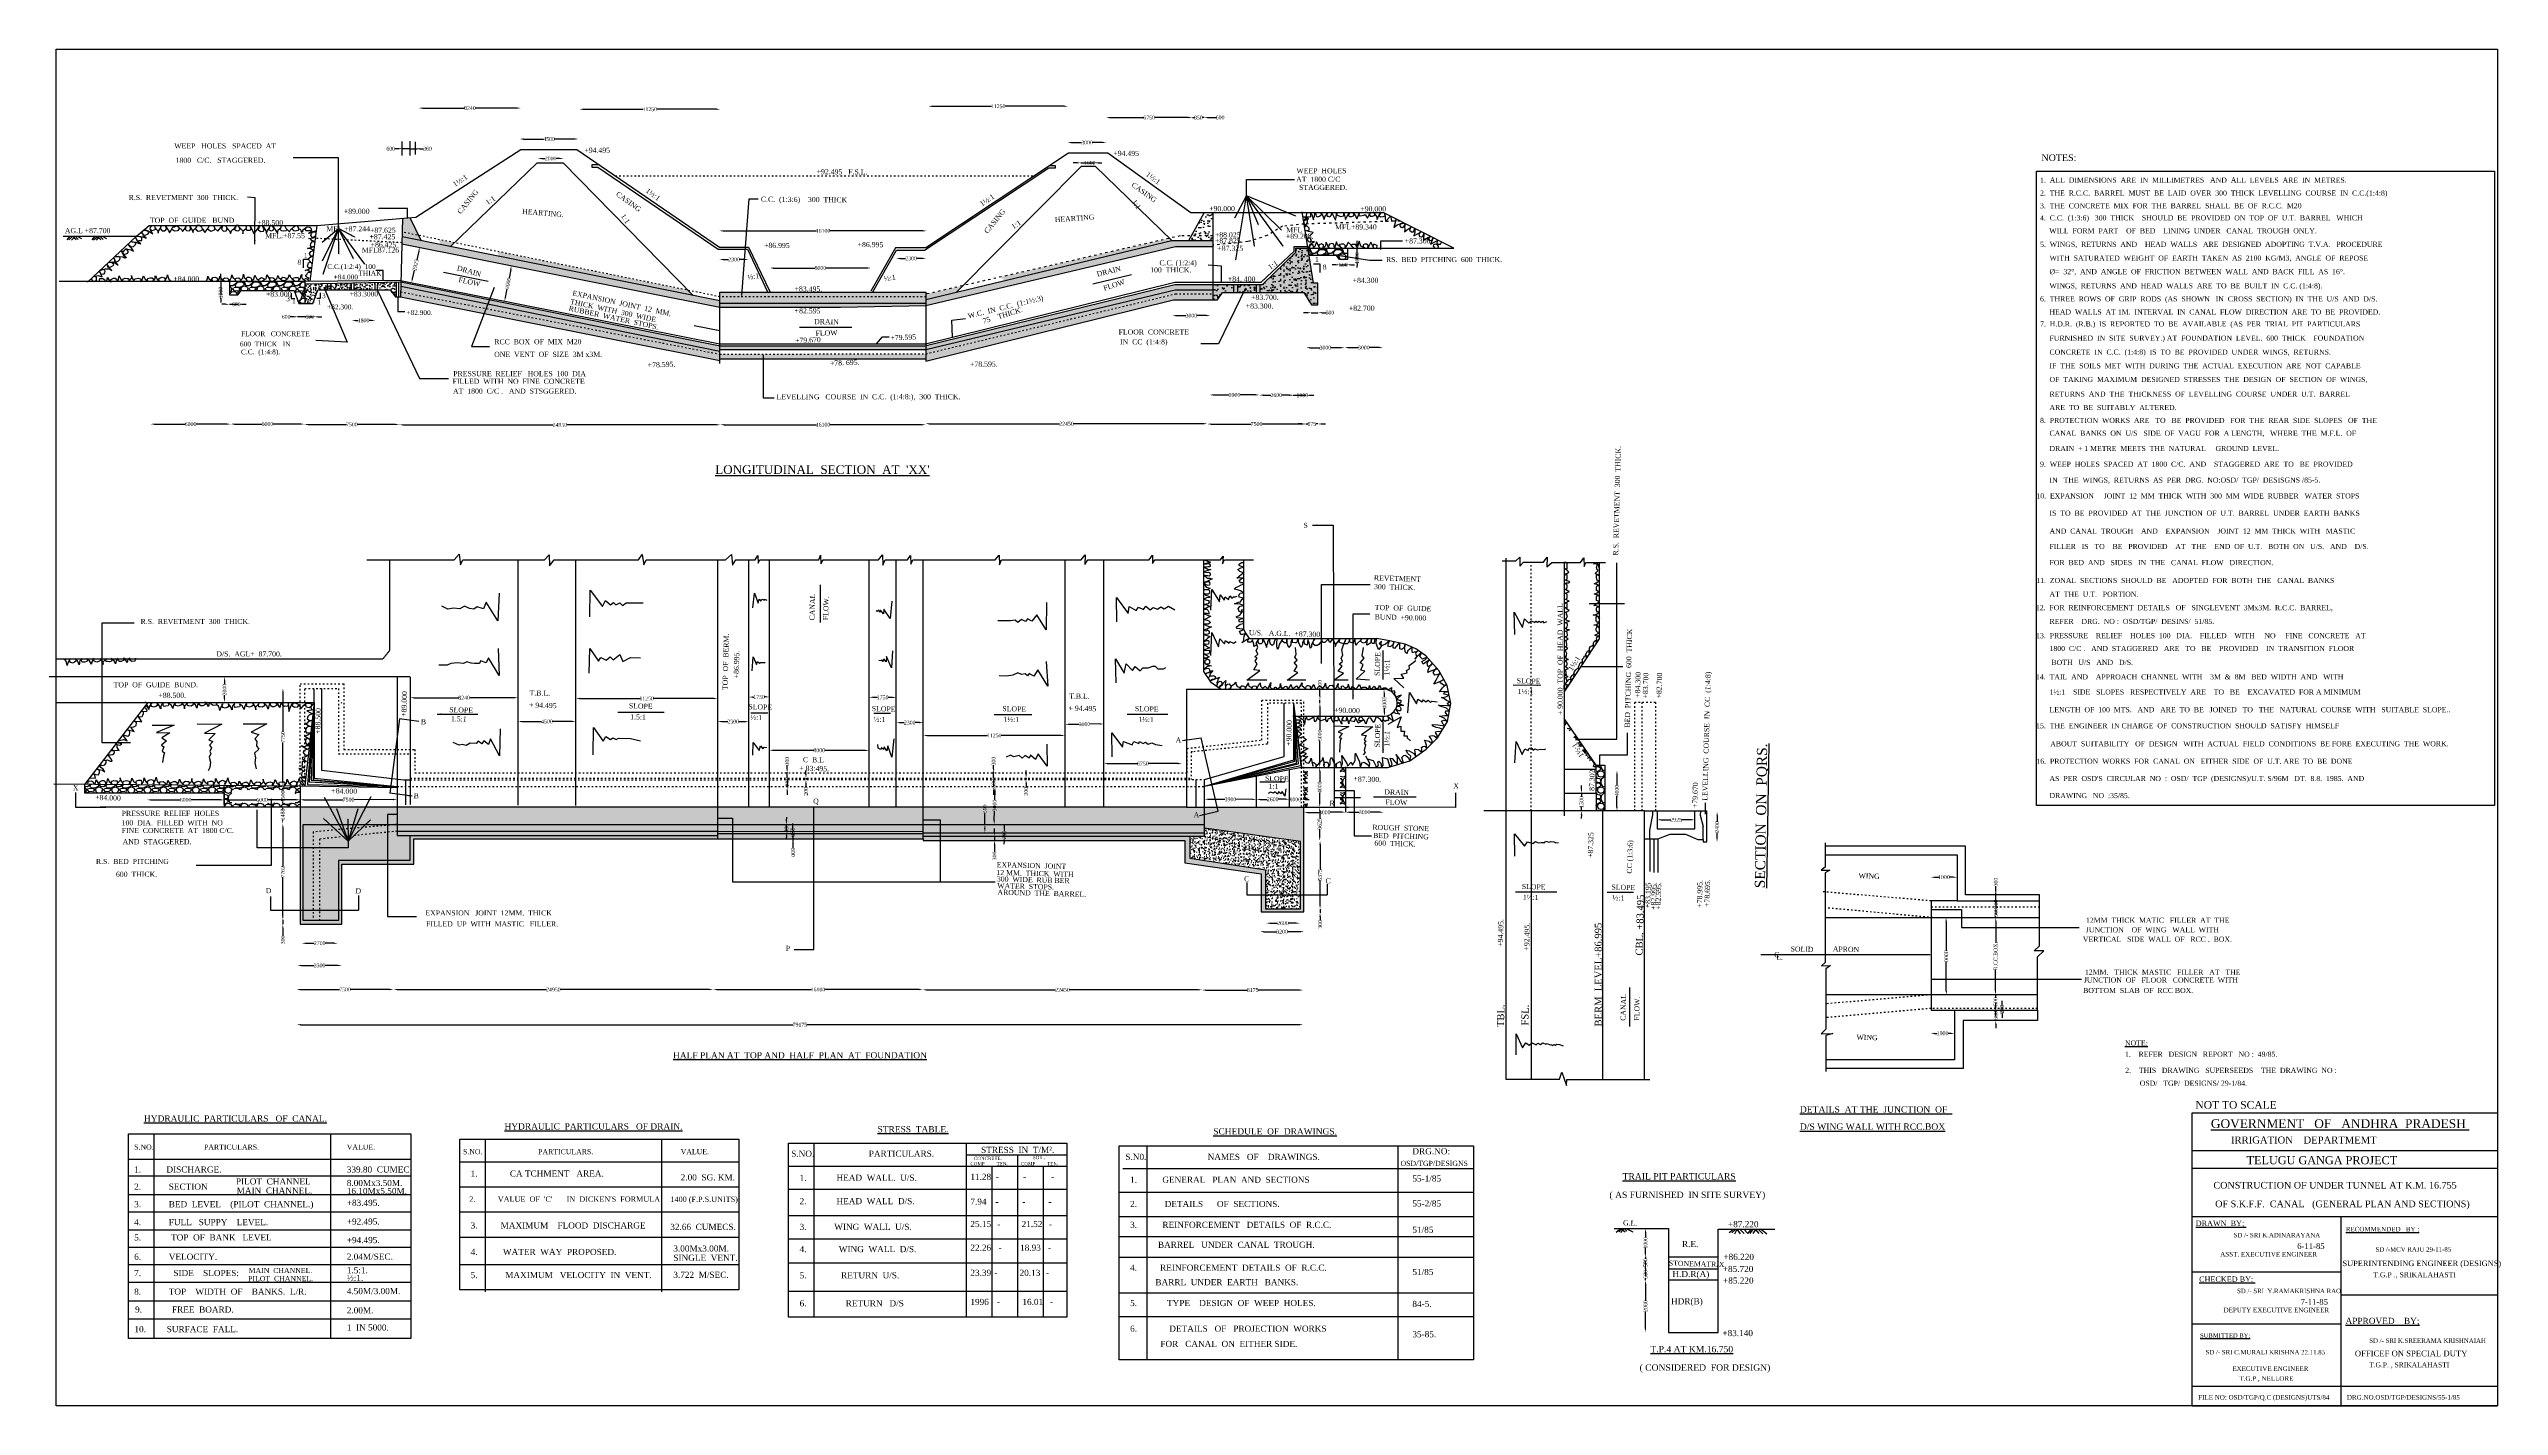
# Model space of a CAD drawing. Header units: millimetres. Extents: x 4961 to 197633, y 4930 to 111590.
import ezdxf

# ---------------------------------------------------------------- set-up
doc = ezdxf.new("R2010")
doc.units = ezdxf.units.MM
doc.linetypes.add('ACAD_ISO02W100', pattern=[15, 12, -3])
doc.linetypes.add('ACAD_ISO03W100', pattern=[30, 12, -18])
for name, color, linetype in [('CYAN', 130, 'Continuous'), ('DIM', 5, 'Continuous'), ('DOT LINE', 3, 'Continuous'), ('dwg', 20, 'Continuous'), ('HATCH', 2, 'Continuous'), ('TEXT', 7, 'Continuous')]:
    doc.layers.add(name, color=color, linetype=linetype)
doc.layers.add('TITLE', color=7, linetype='Continuous', lineweight=30)
doc.styles.get("Standard").update_dxf_attribs({"font": 'TIMES.TTF', "height": 300})
doc.dimstyles.new('ISO-25', dxfattribs={"dimtxt": 300, "dimasz": 300, "dimexe": 1.265, "dimexo": 0.625, "dimtad": 0, "dimdec": 1, "dimtxsty": 'Standard', "dimcen": 2.5, "dimse1": 1, "dimse2": 1, "dimclre": 5, "dimclrt": 4, "dimadec": 0, "dimazin": 0, "dimtfac": 1, "dimtdec": 1, "dimtmove": 0, "dimatfit": 3, "dimfxl": 1, "dimarcsym": 0})
pattern_1 = [(228.0128, (914.4, 1270), (-10160.008633, -11430.014045), [170.8605, -16915.25]), (184.9697, (800.1, 1143), (15240.024653, 1269.991038), [293.2025, -29027]), (132.5104, (508, 1117.6), (12699.99076, -13970.013646), [206.741, -20467.35]), (267.2737, (12.7, 800.1), (1269.994485, 25399.991827), [267.0025, -26433.2]), (292.8337, (0, 533.4), (-6350.018028, 15240.008665), [261.817, -25919.9]), (357.2737, (101.6, 292.1), (-25399.991827, 1269.994485), [267.0025, -26433.2]), (37.6942, (368.3, 279.4), (-16510.01043, -12699.988678), [353.097, -34956.55]), (72.2553, (647.7, 495.3), (8890.017783, 27940.008103), [333.36, -33002.65]), (121.4296, (749.3, 812.8), (-10160.002618, 16509.98058), [267.9065, -26522.75]), (175.2364, (609.6, 1041.4), (13969.98903, -1269.98808), [305.8565, -14986.95]), (222.3974, (304.8, 1066.8), (-15240.000459, -13969.981825), [395.539, -39158.4]), (138.8141, (1270, 787.4), (-8889.99434, 7619.98828), [135.0025, -13365.3]), (171.4692, (1168.4, 876.3), (16509.974798, -2540.0064), [256.841, -25427.3]), (225, (914.4, 914.4), (-3e-13, -1269.999), [179.605, -1616.445]), (203.1986, (825.5, 1066.8), (6350.02141, 2540.01114), [96.7205, -9575.3]), (291.8014, (736.6, 1028.7), (-1270.0009, 3810.00245), [136.783, -6702.4]), (30.9638, (787.4, 901.7), (3809.99598, 2540.00198), [222.16, -7183.15]), (161.5651, (977.9, 1016), (2540.0012, -1269.9981), [160.6435, -3855.45]), (16.3895, (0, 1028.7), (12700.007007, 3809.992075), [225.044, -22279.4]), (70.3462, (215.9, 1092.2), (-5079.985844, -13969.980244), [188.7995, -18691.1]), (293.1986, (977.9, 1270), (-2540.01114, 6350.02141), [193.44, -9478.6]), (343.6105, (1054.1, 1092.2), (-12700.007007, 3809.992075), [225.044, -22279.4]), (339.444, (0, 241.3), (-6350.00788, 2539.99692), [217.0175, -10633.85]), (294.7751, (203.2, 165.1), (-6349.9852, 13969.993513), [181.836, -18001.8]), (66.8014, (990.6, 0), (2540.01114, 6350.02141), [193.44, -9478.6]), (17.354, (1066.8, 177.8), (-16510.00089, -5079.992338), [212.8915, -21076.2]), (69.444, (368.3, 0), (-2539.99692, -6350.00788), [108.509, -10742.4]), (101.3099, (914.4, 0), (-1269.99373, 5079.98373), [64.7575, -6411]), (165.9638, (901.7, 63.5), (3810.0027, -1269.9978), [261.817, -4974.525]), (186.009, (647.7, 127), (12699.981272, 1269.997034), [242.6335, -24020.7]), (303.6901, (787.4, 787.4), (-1270.0004, 2539.99755), [183.162, -4395.89]), (353.1572, (889, 635), (21590.008928, -2540.011376), [319.7785, -31658]), (60.9454, (1206.5, 596.9), (-5079.98818, -8889.97881), [130.754, -12944.7]), (90, (1270, 711.2), (-1270, 1270), [76.2, -1193.8]), (120.2564, (622.3, 165.1), (5079.989233, -8889.995516), [176.4335, -17466.95]), (48.0128, (533.4, 317.5), (10160.008633, 11430.014045), [341.7215, -16744.4]), (0, (762, 571.5), (1270, 1270), [330.2, -939.8]), (325.3048, (1092.2, 571.5), (-12699.977995, 8890.000845), [200.805, -19879.65]), (254.0546, (1257.3, 457.2), (-1270.00324, -5080.0121), [184.9145, -9060.85]), (207.646, (1206.5, 279.4), (-24129.991525, -12700.007987), [301.0725, -29806.25]), (175.4261, (939.8, 139.7), (-16510.003802, 1269.993856), [318.5145, -31532.9]), (175.4261, (939.8, 139.7), (-16510.003802, 1269.993856), [318.5145, -31532.9])]
pattern_2 = [(50, (0, 0), (910.9233, -79.6954), [95.25, -1047.75]), (355, (0, 0), (-176.214, 955.283), [76.2, -838.2]), (100.451, (75.9, -6.6), (734.7125, 875.5834), [80.95, -890.45]), (46.1842, (0, 254), (1355.395, -210.212), [142.875, -1571.625]), (96.6356, (113, 236.5), (1187.021, 1237.128), [121.425, -1335.675]), (351.184, (0, 254), (1187.023, 1237.126), [114.3, -1257.3]), (21, (127, 190.5), (758.0744, -511.3276), [95.25, -1047.75]), (326, (127, 190.5), (309.01, 920.94), [76.2, -838.2]), (71.4514, (190.2, 147.9), (1067.0825, 409.6143), [80.95, -890.45]), (37.5, (0, 0), (15.443, 422.7752), [0, -828.04, 0, -850.9, 0, -841.375]), (7.5, (0, 0), (334.0983, 500.9029), [0, -485.14, 0, -808.99, 0, -320.675]), (327.5, (-283.2, 0), (677.953, -28.6437), [0, -317.5, 0, -990.6, 0, -1314.45]), (317.5, (-410.2, 0), (740.646, 127.1325), [0, -412.75, 0, -657.86, 0, -933.45])]
pattern_3 = [(50, (0, 0), (546.554, -47.8173), [57.15, -628.65]), (355, (0, 0), (-105.7285, 573.17), [45.72, -502.92]), (100.451, (45.55, -4), (440.8275, 525.35), [48.57, -534.27]), (46.1842, (0, 152.4), (813.237, -126.127), [85.725, -942.975]), (96.6356, (67.8, 141.9), (712.2127, 742.2767), [72.855, -801.405]), (351.184, (0, 152.4), (712.214, 742.2754), [68.58, -754.38]), (21, (76.2, 114.3), (454.8446, -306.7966), [57.15, -628.65]), (326, (76.2, 114.3), (185.406, 552.564), [45.72, -502.92]), (71.4514, (114.1, 88.73), (640.2495, 245.7686), [48.57, -534.27]), (37.5, (0, 0), (9.2658, 253.66512), [0, -496.824, 0, -510.54, 0, -504.825]), (7.5, (0, 0), (200.459, 300.5417), [0, -291.084, 0, -485.394, 0, -192.405]), (327.5, (-169.93, 0), (406.77179, -17.18623), [0, -190.5, 0, -594.36, 0, -788.67]), (317.5, (-246.13, 0), (444.3875, 76.2795), [0, -247.65, 0, -394.716, 0, -560.07])]

# ---------------------------------------------------------------- blocks, each defined once
blk = doc.blocks.new('*D2')
at = {"layer": 'Defpoints', "color": 0, "linetype": 'ByBlock'}
for p in [(34053, 106966), (42061, 106966), (42061, 106948)]:
    blk.add_point(p, dxfattribs=at)
at = {"layer": 'DIM', "color": 0, "linetype": 'ByBlock', "lineweight": -2}
for p, q in [((34353, 106948), (37635, 106948)), ((41761, 106948), (38479, 106948))]:
    blk.add_line(p, q, dxfattribs=at)
at = {"layer": 'DIM', "color": 0, "linetype": 'ByBlock'}
for points in [[(34353, 106998), (34353, 106898), (34053, 106948)], [(41761, 106998), (41761, 106898), (42061, 106948)]]:
    blk.add_solid(points, dxfattribs=at)
at = {"layer": 'DIM', "color": 4, "linetype": 'ByBlock', "insert": (38057, 106948), "char_height": 300, "attachment_point": 5}
blk.add_mtext('8240', dxfattribs=at)
blk = doc.blocks.new('*D3')
at = {"layer": 'Defpoints', "color": 0, "linetype": 'ByBlock'}
for p in [(32750, 103752), (32750, 103748), (33336, 103748)]:
    blk.add_point(p, dxfattribs=at)
at = {"layer": 'DIM', "color": 0, "linetype": 'ByBlock', "lineweight": -2}
for p, q in [((32450, 103752), (32150, 103752)), ((33336, 103752), (32750, 103752)), ((33636, 103752), (33936, 103752))]:
    blk.add_line(p, q, dxfattribs=at)
at = {"layer": 'DIM', "color": 0, "linetype": 'ByBlock'}
for points in [[(32450, 103802), (32450, 103702), (32750, 103752)], [(33636, 103802), (33636, 103702), (33336, 103752)]]:
    blk.add_solid(points, dxfattribs=at)
at = {"layer": 'DIM', "color": 4, "linetype": 'ByBlock', "insert": (31834, 103752), "char_height": 300, "attachment_point": 5}
blk.add_mtext('600', dxfattribs=at)
blk = doc.blocks.new('*D4')
at = {"layer": 'Defpoints', "color": 0, "linetype": 'ByBlock'}
for p in [(33336, 103752), (33812, 103752), (33812, 103752)]:
    blk.add_point(p, dxfattribs=at)
at = {"layer": 'DIM', "color": 0, "linetype": 'ByBlock', "lineweight": -2}
for p, q in [((33036, 103752), (32736, 103752)), ((33336, 103752), (33812, 103752)), ((34112, 103752), (34412, 103752))]:
    blk.add_line(p, q, dxfattribs=at)
at = {"layer": 'DIM', "color": 0, "linetype": 'ByBlock'}
for points in [[(33036, 103802), (33036, 103702), (33336, 103752)], [(34112, 103802), (34112, 103702), (33812, 103752)]]:
    blk.add_solid(points, dxfattribs=at)
at = {"layer": 'DIM', "color": 4, "linetype": 'ByBlock', "insert": (34728, 103752), "char_height": 300, "attachment_point": 5}
blk.add_mtext('360', dxfattribs=at)
blk = doc.blocks.new('*D5')
at = {"layer": 'Defpoints', "color": 0, "linetype": 'ByBlock'}
for p in [(41978, 104517), (46595, 104517), (46595, 104517)]:
    blk.add_point(p, dxfattribs=at)
at = {"layer": 'DIM', "color": 0, "linetype": 'ByBlock', "lineweight": -2}
for p, q in [((42278, 104517), (43854, 104517)), ((46295, 104517), (44719, 104517))]:
    blk.add_line(p, q, dxfattribs=at)
at = {"layer": 'DIM', "color": 0, "linetype": 'ByBlock'}
for points in [[(42278, 104567), (42278, 104467), (41978, 104517)], [(46295, 104567), (46295, 104467), (46595, 104517)]]:
    blk.add_solid(points, dxfattribs=at)
at = {"layer": 'DIM', "color": 4, "linetype": 'ByBlock', "insert": (44287, 104517), "char_height": 300, "attachment_point": 5}
blk.add_mtext('4500', dxfattribs=at)
blk = doc.blocks.new('*D6')
at = {"layer": 'Defpoints', "color": 0, "linetype": 'ByBlock'}
for p in [(43406, 103003), (45414, 103003), (45414, 102983)]:
    blk.add_point(p, dxfattribs=at)
at = {"layer": 'DIM', "color": 0, "linetype": 'ByBlock', "lineweight": -2}
for p, q in [((43706, 102983), (43979, 102983)), ((45114, 102983), (44841, 102983))]:
    blk.add_line(p, q, dxfattribs=at)
at = {"layer": 'DIM', "color": 0, "linetype": 'ByBlock'}
for points in [[(43706, 103033), (43706, 102933), (43406, 102983)], [(45114, 103033), (45114, 102933), (45414, 102983)]]:
    blk.add_solid(points, dxfattribs=at)
at = {"layer": 'DIM', "color": 4, "linetype": 'ByBlock', "insert": (44410, 102983), "char_height": 300, "attachment_point": 5}
blk.add_mtext('2000', dxfattribs=at)
blk = doc.blocks.new('*D7')
at = {"layer": 'Defpoints', "color": 0, "linetype": 'ByBlock'}
for p in [(18509, 93317), (18462, 92272), (18509, 92272)]:
    blk.add_point(p, dxfattribs=at)
at = {"layer": 'DIM', "color": 0, "linetype": 'ByBlock', "lineweight": -2}
for p, q in [((18462, 93617), (18462, 93917)), ((18462, 93317), (18462, 92272)), ((18462, 91972), (18462, 91672))]:
    blk.add_line(p, q, dxfattribs=at)
at = {"layer": 'DIM', "color": 0, "linetype": 'ByBlock'}
for points in [[(18412, 93617), (18512, 93617), (18462, 93317)], [(18412, 91972), (18512, 91972), (18462, 92272)]]:
    blk.add_solid(points, dxfattribs=at)
at = {"layer": 'DIM', "color": 4, "linetype": 'ByBlock', "insert": (18462, 92447), "char_height": 300, "attachment_point": 5, "rotation": 90}
blk.add_mtext('1000', dxfattribs=at)
blk = doc.blocks.new('*D8')
at = {"layer": 'Defpoints', "color": 0, "linetype": 'ByBlock'}
for p in [(19144, 91579), (19861, 91579), (19861, 91523)]:
    blk.add_point(p, dxfattribs=at)
at = {"layer": 'DIM', "color": 0, "linetype": 'ByBlock', "lineweight": -2}
for p, q in [((18844, 91523), (18544, 91523)), ((19144, 91523), (19861, 91523)), ((20161, 91523), (20461, 91523))]:
    blk.add_line(p, q, dxfattribs=at)
at = {"layer": 'DIM', "color": 0, "linetype": 'ByBlock'}
for points in [[(18844, 91573), (18844, 91473), (19144, 91523)], [(20161, 91573), (20161, 91473), (19861, 91523)]]:
    blk.add_solid(points, dxfattribs=at)
at = {"layer": 'DIM', "color": 4, "linetype": 'ByBlock', "insert": (19686, 91523), "char_height": 300, "attachment_point": 5}
blk.add_mtext('600', dxfattribs=at)
blk = doc.blocks.new('*D9')
at = {"layer": 'Defpoints', "color": 0, "linetype": 'ByBlock'}
for p in [(34111, 96001), (34111, 96001), (33477, 93227)]:
    blk.add_point(p, dxfattribs=at)
at = {"layer": 'DIM', "color": 0, "linetype": 'ByBlock', "lineweight": -2}
for p, q in [((34044, 95708), (33889, 95027)), ((33544, 93519), (33700, 94200))]:
    blk.add_line(p, q, dxfattribs=at)
at = {"layer": 'DIM', "color": 0, "linetype": 'ByBlock'}
for points in [[(33995, 95719), (34093, 95697), (34111, 96001)], [(33495, 93530), (33593, 93508), (33477, 93227)]]:
    blk.add_solid(points, dxfattribs=at)
at = {"layer": 'DIM', "color": 4, "linetype": 'ByBlock', "insert": (33794, 94614), "char_height": 300, "attachment_point": 5, "rotation": 77.13243}
blk.add_mtext('2925', dxfattribs=at)
blk = doc.blocks.new('*D10')
at = {"layer": 'Defpoints', "color": 0, "linetype": 'ByBlock'}
for p in [(41318, 94564), (41324, 94563), (40788, 91775)]:
    blk.add_point(p, dxfattribs=at)
at = {"layer": 'DIM', "color": 0, "linetype": 'ByBlock', "lineweight": -2}
for p, q in [((40850, 92069), (40979, 92749)), ((41268, 94268), (41138, 93588))]:
    blk.add_line(p, q, dxfattribs=at)
at = {"layer": 'DIM', "color": 0, "linetype": 'ByBlock'}
for points in [[(41219, 94278), (41317, 94259), (41324, 94563)], [(40801, 92078), (40899, 92059), (40794, 91774)]]:
    blk.add_solid(points, dxfattribs=at)
at = {"layer": 'DIM', "color": 4, "linetype": 'ByBlock', "insert": (41059, 93168), "char_height": 300, "attachment_point": 5, "rotation": 79.24098}
blk.add_mtext('3000', dxfattribs=at)
blk = doc.blocks.new('*D11')
at = {"layer": 'Defpoints', "color": 0, "linetype": 'ByBlock'}
for p in [(24527, 90542), (24527, 90542), (25114, 90542)]:
    blk.add_point(p, dxfattribs=at)
at = {"layer": 'DIM', "color": 0, "linetype": 'ByBlock', "lineweight": -2}
for p, q in [((24227, 90542), (23927, 90542)), ((25114, 90542), (24527, 90542)), ((25414, 90542), (25714, 90542))]:
    blk.add_line(p, q, dxfattribs=at)
at = {"layer": 'DIM', "color": 0, "linetype": 'ByBlock'}
for points in [[(24227, 90592), (24227, 90492), (24527, 90542)], [(25414, 90592), (25414, 90492), (25114, 90542)]]:
    blk.add_solid(points, dxfattribs=at)
at = {"layer": 'DIM', "color": 4, "linetype": 'ByBlock', "insert": (23611, 90542), "char_height": 300, "attachment_point": 5}
blk.add_mtext('600', dxfattribs=at)
blk = doc.blocks.new('*D12')
at = {"layer": 'Defpoints', "color": 0, "linetype": 'ByBlock'}
for p in [(25114, 90542), (25814, 90542), (25814, 90542)]:
    blk.add_point(p, dxfattribs=at)
at = {"layer": 'DIM', "color": 0, "linetype": 'ByBlock', "lineweight": -2}
for p, q in [((24814, 90542), (24514, 90542)), ((25114, 90542), (25148, 90542)), ((25814, 90542), (25779, 90542)), ((26114, 90542), (26414, 90542))]:
    blk.add_line(p, q, dxfattribs=at)
at = {"layer": 'DIM', "color": 0, "linetype": 'ByBlock'}
for points in [[(24814, 90592), (24814, 90492), (25114, 90542)], [(26114, 90592), (26114, 90492), (25814, 90542)]]:
    blk.add_solid(points, dxfattribs=at)
at = {"layer": 'DIM', "color": 4, "linetype": 'ByBlock', "insert": (25464, 90542), "char_height": 300, "attachment_point": 5}
blk.add_mtext('600', dxfattribs=at)
blk = doc.blocks.new('*D13')
at = {"layer": 'Defpoints', "color": 0, "linetype": 'ByBlock'}
for p in [(28772, 90361), (30623, 90361), (30623, 90257)]:
    blk.add_point(p, dxfattribs=at)
at = {"layer": 'DIM', "color": 0, "linetype": 'ByBlock', "lineweight": -2}
for p, q in [((29072, 90257), (29287, 90257)), ((30323, 90257), (30107, 90257))]:
    blk.add_line(p, q, dxfattribs=at)
at = {"layer": 'DIM', "color": 0, "linetype": 'ByBlock'}
for points in [[(29072, 90307), (29072, 90207), (28772, 90257)], [(30323, 90307), (30323, 90207), (30623, 90257)]]:
    blk.add_solid(points, dxfattribs=at)
at = {"layer": 'DIM', "color": 4, "linetype": 'ByBlock', "insert": (29697, 90257), "char_height": 300, "attachment_point": 5}
blk.add_mtext('1800', dxfattribs=at)
blk = doc.blocks.new('*D14')
at = {"layer": 'Defpoints', "color": 0, "linetype": 'ByBlock'}
for p in [(57683, 95075), (59980, 95075), (59980, 95051)]:
    blk.add_point(p, dxfattribs=at)
at = {"layer": 'DIM', "color": 0, "linetype": 'ByBlock', "lineweight": -2}
for p, q in [((57983, 95051), (58400, 95051)), ((59680, 95051), (59262, 95051))]:
    blk.add_line(p, q, dxfattribs=at)
at = {"layer": 'DIM', "color": 0, "linetype": 'ByBlock'}
for points in [[(57983, 95101), (57983, 95001), (57683, 95051)], [(59680, 95101), (59680, 95001), (59980, 95051)]]:
    blk.add_solid(points, dxfattribs=at)
at = {"layer": 'DIM', "color": 4, "linetype": 'ByBlock', "insert": (58831, 95051), "char_height": 300, "attachment_point": 5}
blk.add_mtext('2300', dxfattribs=at)
blk = doc.blocks.new('*D15')
at = {"layer": 'Defpoints', "color": 0, "linetype": 'ByBlock'}
for p in [(46679, 106866), (57748, 106866), (57748, 106855)]:
    blk.add_point(p, dxfattribs=at)
at = {"layer": 'DIM', "color": 0, "linetype": 'ByBlock', "lineweight": -2}
for p, q in [((46979, 106855), (51693, 106855)), ((57448, 106855), (52734, 106855))]:
    blk.add_line(p, q, dxfattribs=at)
at = {"layer": 'DIM', "color": 0, "linetype": 'ByBlock'}
for points in [[(46979, 106905), (46979, 106805), (46679, 106855)], [(57448, 106905), (57448, 106805), (57748, 106855)]]:
    blk.add_solid(points, dxfattribs=at)
at = {"layer": 'DIM', "color": 4, "linetype": 'ByBlock', "insert": (52213, 106855), "char_height": 300, "attachment_point": 5}
blk.add_mtext('11250', dxfattribs=at)
blk = doc.blocks.new('*D16')
at = {"layer": 'Defpoints', "color": 0, "linetype": 'ByBlock'}
for p in [(57677, 97208), (73988, 97295), (73988, 97208)]:
    blk.add_point(p, dxfattribs=at)
at = {"layer": 'DIM', "color": 0, "linetype": 'ByBlock', "lineweight": -2}
for p, q in [((57977, 97295), (65312, 97295)), ((73688, 97295), (66353, 97295))]:
    blk.add_line(p, q, dxfattribs=at)
at = {"layer": 'DIM', "color": 0, "linetype": 'ByBlock'}
for points in [[(57977, 97345), (57977, 97245), (57677, 97295)], [(73688, 97345), (73688, 97245), (73988, 97295)]]:
    blk.add_solid(points, dxfattribs=at)
at = {"layer": 'DIM', "color": 4, "linetype": 'ByBlock', "insert": (65833, 97295), "char_height": 300, "attachment_point": 5}
blk.add_mtext('16100', dxfattribs=at)
blk = doc.blocks.new('*D17')
at = {"layer": 'Defpoints', "color": 0, "linetype": 'ByBlock'}
for p in [(61649, 94384), (69599, 94384), (69599, 94377)]:
    blk.add_point(p, dxfattribs=at)
at = {"layer": 'DIM', "color": 0, "linetype": 'ByBlock', "lineweight": -2}
for p, q in [((61949, 94377), (65202, 94377)), ((69299, 94377), (66047, 94377))]:
    blk.add_line(p, q, dxfattribs=at)
at = {"layer": 'DIM', "color": 0, "linetype": 'ByBlock'}
for points in [[(61949, 94427), (61949, 94327), (61649, 94377)], [(69299, 94427), (69299, 94327), (69599, 94377)]]:
    blk.add_solid(points, dxfattribs=at)
at = {"layer": 'DIM', "color": 4, "linetype": 'ByBlock', "insert": (65624, 94377), "char_height": 300, "attachment_point": 5}
blk.add_mtext('8000', dxfattribs=at)
blk = doc.blocks.new('*D18')
at = {"layer": 'Defpoints', "color": 0, "linetype": 'ByBlock'}
for p in [(71588, 95121), (73933, 95131), (73933, 95121)]:
    blk.add_point(p, dxfattribs=at)
at = {"layer": 'DIM', "color": 0, "linetype": 'ByBlock', "lineweight": -2}
for p, q in [((71888, 95131), (72329, 95131)), ((73633, 95131), (73191, 95131))]:
    blk.add_line(p, q, dxfattribs=at)
at = {"layer": 'DIM', "color": 0, "linetype": 'ByBlock'}
for points in [[(71888, 95181), (71888, 95081), (71588, 95131)], [(73633, 95181), (73633, 95081), (73933, 95131)]]:
    blk.add_solid(points, dxfattribs=at)
at = {"layer": 'DIM', "color": 4, "linetype": 'ByBlock', "insert": (72760, 95131), "char_height": 300, "attachment_point": 5}
blk.add_mtext('2300', dxfattribs=at)
blk = doc.blocks.new('*D19')
at = {"layer": 'Defpoints', "color": 0, "linetype": 'ByBlock'}
for p in [(74113, 107090), (85101, 107091), (85101, 107090)]:
    blk.add_point(p, dxfattribs=at)
at = {"layer": 'DIM', "color": 0, "linetype": 'ByBlock', "lineweight": -2}
for p, q in [((74413, 107091), (79087, 107091)), ((84801, 107091), (80127, 107091))]:
    blk.add_line(p, q, dxfattribs=at)
at = {"layer": 'DIM', "color": 0, "linetype": 'ByBlock'}
for points in [[(74413, 107141), (74413, 107041), (74113, 107091)], [(84801, 107141), (84801, 107041), (85101, 107091)]]:
    blk.add_solid(points, dxfattribs=at)
at = {"layer": 'DIM', "color": 4, "linetype": 'ByBlock', "insert": (79607, 107091), "char_height": 300, "attachment_point": 5}
blk.add_mtext('11250', dxfattribs=at)
blk = doc.blocks.new('*D20')
at = {"layer": 'Defpoints', "color": 0, "linetype": 'ByBlock'}
for p in [(85063, 104287), (88115, 104287), (88115, 104237)]:
    blk.add_point(p, dxfattribs=at)
at = {"layer": 'DIM', "color": 0, "linetype": 'ByBlock', "lineweight": -2}
for p, q in [((85363, 104237), (86162, 104237)), ((87815, 104237), (87015, 104237))]:
    blk.add_line(p, q, dxfattribs=at)
at = {"layer": 'DIM', "color": 0, "linetype": 'ByBlock'}
for points in [[(85363, 104287), (85363, 104187), (85063, 104237)], [(87815, 104287), (87815, 104187), (88115, 104237)]]:
    blk.add_solid(points, dxfattribs=at)
at = {"layer": 'DIM', "color": 4, "linetype": 'ByBlock', "insert": (86589, 104237), "char_height": 300, "attachment_point": 5}
blk.add_mtext('3000', dxfattribs=at)
blk = doc.blocks.new('*D21')
at = {"layer": 'Defpoints', "color": 0, "linetype": 'ByBlock'}
for p in [(107586, 95008), (107587, 95925), (107827, 95925)]:
    blk.add_point(p, dxfattribs=at)
at = {"layer": 'DIM', "color": 0, "linetype": 'ByBlock', "lineweight": -2}
for p, q in [((107828, 96225), (107829, 96525)), ((107825, 94708), (107824, 94408)), ((107826, 95008), (107827, 95925))]:
    blk.add_line(p, q, dxfattribs=at)
at = {"layer": 'DIM', "color": 0, "linetype": 'ByBlock'}
for points in [[(107775, 94708), (107875, 94708), (107826, 95008)], [(107778, 96225), (107878, 96225), (107827, 95925)]]:
    blk.add_solid(points, dxfattribs=at)
at = {"layer": 'DIM', "color": 4, "linetype": 'ByBlock', "insert": (107826, 95156), "char_height": 300, "attachment_point": 5, "rotation": 89.88447}
blk.add_mtext('1000', dxfattribs=at)
blk = doc.blocks.new('*D22')
at = {"layer": 'Defpoints', "color": 0, "linetype": 'ByBlock'}
for p in [(106463, 94652), (107033, 94652), (107033, 94629)]:
    blk.add_point(p, dxfattribs=at)
at = {"layer": 'DIM', "color": 0, "linetype": 'ByBlock', "lineweight": -2}
for p, q in [((106163, 94629), (105863, 94629)), ((106463, 94629), (107033, 94629)), ((107333, 94629), (107633, 94629))]:
    blk.add_line(p, q, dxfattribs=at)
at = {"layer": 'DIM', "color": 0, "linetype": 'ByBlock'}
for points in [[(106163, 94679), (106163, 94579), (106463, 94629)], [(107333, 94679), (107333, 94579), (107033, 94629)]]:
    blk.add_solid(points, dxfattribs=at)
at = {"layer": 'DIM', "color": 4, "linetype": 'ByBlock', "insert": (106748, 94629), "char_height": 300, "attachment_point": 5}
blk.add_mtext('600', dxfattribs=at)
blk = doc.blocks.new('*D23')
at = {"layer": 'Defpoints', "color": 0, "linetype": 'ByBlock'}
for p in [(86106, 102704), (87158, 102704), (87158, 102644)]:
    blk.add_point(p, dxfattribs=at)
at = {"layer": 'DIM', "color": 0, "linetype": 'ByBlock', "lineweight": -2}
for p, q in [((85806, 102644), (85506, 102644)), ((86106, 102644), (87158, 102644)), ((87458, 102644), (87758, 102644))]:
    blk.add_line(p, q, dxfattribs=at)
at = {"layer": 'DIM', "color": 0, "linetype": 'ByBlock'}
for points in [[(85806, 102694), (85806, 102594), (86106, 102644)], [(87458, 102694), (87458, 102594), (87158, 102644)]]:
    blk.add_solid(points, dxfattribs=at)
at = {"layer": 'DIM', "color": 4, "linetype": 'ByBlock', "insert": (86808, 102644), "char_height": 300, "attachment_point": 5}
blk.add_mtext('1000', dxfattribs=at)
blk = doc.blocks.new('*D24')
at = {"layer": 'Defpoints', "color": 0, "linetype": 'ByBlock'}
for p in [(88080, 106191), (94877, 106198), (94877, 106191)]:
    blk.add_point(p, dxfattribs=at)
at = {"layer": 'DIM', "color": 0, "linetype": 'ByBlock', "lineweight": -2}
for p, q in [((88380, 106198), (91052, 106198)), ((94577, 106198), (91904, 106198))]:
    blk.add_line(p, q, dxfattribs=at)
at = {"layer": 'DIM', "color": 0, "linetype": 'ByBlock'}
for points in [[(88380, 106248), (88380, 106148), (88080, 106198)], [(94577, 106248), (94577, 106148), (94877, 106198)]]:
    blk.add_solid(points, dxfattribs=at)
at = {"layer": 'DIM', "color": 4, "linetype": 'ByBlock', "insert": (91478, 106198), "char_height": 300, "attachment_point": 5}
blk.add_mtext('6750', dxfattribs=at)
blk = doc.blocks.new('*D25')
at = {"layer": 'Defpoints', "color": 0, "linetype": 'ByBlock'}
for p in [(94877, 106198), (95815, 106198), (95815, 106196)]:
    blk.add_point(p, dxfattribs=at)
at = {"layer": 'DIM', "color": 0, "linetype": 'ByBlock', "lineweight": -2}
for p, q in [((94577, 106196), (94277, 106196)), ((94877, 106196), (95034, 106196)), ((95815, 106196), (95657, 106196)), ((96115, 106196), (96415, 106196))]:
    blk.add_line(p, q, dxfattribs=at)
at = {"layer": 'DIM', "color": 0, "linetype": 'ByBlock'}
for points in [[(94577, 106246), (94577, 106146), (94877, 106196)], [(96115, 106246), (96115, 106146), (95815, 106196)]]:
    blk.add_solid(points, dxfattribs=at)
at = {"layer": 'DIM', "color": 4, "linetype": 'ByBlock', "insert": (95346, 106196), "char_height": 300, "attachment_point": 5}
blk.add_mtext('850', dxfattribs=at)
blk = doc.blocks.new('*D26')
at = {"layer": 'Defpoints', "color": 0, "linetype": 'ByBlock'}
for p in [(95815, 106196), (96444, 106199), (96444, 106196)]:
    blk.add_point(p, dxfattribs=at)
at = {"layer": 'DIM', "color": 0, "linetype": 'ByBlock', "lineweight": -2}
for p, q in [((96115, 106199), (96144, 106199)), ((96444, 106199), (96744, 106199))]:
    blk.add_line(p, q, dxfattribs=at)
at = {"layer": 'DIM', "color": 0, "linetype": 'ByBlock'}
for points in [[(96115, 106249), (96115, 106149), (95815, 106199)], [(96144, 106249), (96144, 106149), (96444, 106199)]]:
    blk.add_solid(points, dxfattribs=at)
at = {"layer": 'DIM', "color": 4, "linetype": 'ByBlock', "insert": (97059, 106199), "char_height": 300, "attachment_point": 5}
blk.add_mtext('600', dxfattribs=at)
blk = doc.blocks.new('*D27')
at = {"layer": 'Defpoints', "color": 0, "linetype": 'ByBlock'}
for p in [(104226, 90874), (104776, 90874), (104776, 90862)]:
    blk.add_point(p, dxfattribs=at)
at = {"layer": 'DIM', "color": 0, "linetype": 'ByBlock', "lineweight": -2}
for p, q in [((103926, 90862), (103626, 90862)), ((104226, 90862), (104776, 90862)), ((105076, 90862), (105376, 90862))]:
    blk.add_line(p, q, dxfattribs=at)
at = {"layer": 'DIM', "color": 0, "linetype": 'ByBlock'}
for points in [[(103926, 90912), (103926, 90812), (104226, 90862)], [(105076, 90912), (105076, 90812), (104776, 90862)]]:
    blk.add_solid(points, dxfattribs=at)
at = {"layer": 'DIM', "color": 4, "linetype": 'ByBlock', "insert": (105691, 90862), "char_height": 300, "attachment_point": 5}
blk.add_mtext('600', dxfattribs=at)
blk = doc.blocks.new('*D28')
at = {"layer": 'Defpoints', "color": 0, "linetype": 'ByBlock'}
for p in [(93304, 90645), (96292, 90645), (96292, 90632)]:
    blk.add_point(p, dxfattribs=at)
at = {"layer": 'DIM', "color": 0, "linetype": 'ByBlock', "lineweight": -2}
for p, q in [((93604, 90632), (94371, 90632)), ((95992, 90632), (95225, 90632))]:
    blk.add_line(p, q, dxfattribs=at)
at = {"layer": 'DIM', "color": 0, "linetype": 'ByBlock'}
for points in [[(93604, 90682), (93604, 90582), (93304, 90632)], [(95992, 90682), (95992, 90582), (96292, 90632)]]:
    blk.add_solid(points, dxfattribs=at)
at = {"layer": 'DIM', "color": 4, "linetype": 'ByBlock', "insert": (94798, 90632), "char_height": 300, "attachment_point": 5}
blk.add_mtext('3000', dxfattribs=at)
blk = doc.blocks.new('*D29')
at = {"layer": 'Defpoints', "color": 0, "linetype": 'ByBlock'}
for p in [(12946, 82097), (19242, 82107), (19242, 82097)]:
    blk.add_point(p, dxfattribs=at)
at = {"layer": 'DIM', "color": 0, "linetype": 'ByBlock', "lineweight": -2}
for p, q in [((13246, 82107), (15668, 82107)), ((18942, 82107), (16520, 82107))]:
    blk.add_line(p, q, dxfattribs=at)
at = {"layer": 'DIM', "color": 0, "linetype": 'ByBlock'}
for points in [[(13246, 82157), (13246, 82057), (12946, 82107)], [(18942, 82157), (18942, 82057), (19242, 82107)]]:
    blk.add_solid(points, dxfattribs=at)
at = {"layer": 'DIM', "color": 4, "linetype": 'ByBlock', "insert": (16094, 82107), "char_height": 300, "attachment_point": 5}
blk.add_mtext('6000', dxfattribs=at)
blk = doc.blocks.new('*D30')
at = {"layer": 'Defpoints', "color": 0, "linetype": 'ByBlock'}
for p in [(19242, 82107), (25035, 82111), (25035, 82107)]:
    blk.add_point(p, dxfattribs=at)
at = {"layer": 'DIM', "color": 0, "linetype": 'ByBlock', "lineweight": -2}
for p, q in [((19542, 82111), (21712, 82111)), ((24735, 82111), (22565, 82111))]:
    blk.add_line(p, q, dxfattribs=at)
at = {"layer": 'DIM', "color": 0, "linetype": 'ByBlock'}
for points in [[(19542, 82161), (19542, 82061), (19242, 82111)], [(24735, 82161), (24735, 82061), (25035, 82111)]]:
    blk.add_solid(points, dxfattribs=at)
at = {"layer": 'DIM', "color": 4, "linetype": 'ByBlock', "insert": (22139, 82111), "char_height": 300, "attachment_point": 5}
blk.add_mtext('6000', dxfattribs=at)
blk = doc.blocks.new('*D31')
at = {"layer": 'Defpoints', "color": 0, "linetype": 'ByBlock'}
for p in [(25035, 82111), (32515, 82111), (32515, 82078)]:
    blk.add_point(p, dxfattribs=at)
at = {"layer": 'DIM', "color": 0, "linetype": 'ByBlock', "lineweight": -2}
for p, q in [((25335, 82078), (28348, 82078)), ((32215, 82078), (29203, 82078))]:
    blk.add_line(p, q, dxfattribs=at)
at = {"layer": 'DIM', "color": 0, "linetype": 'ByBlock'}
for points in [[(25335, 82128), (25335, 82028), (25035, 82078)], [(32215, 82128), (32215, 82028), (32515, 82078)]]:
    blk.add_solid(points, dxfattribs=at)
at = {"layer": 'DIM', "color": 4, "linetype": 'ByBlock', "insert": (28775, 82078), "char_height": 300, "attachment_point": 5}
blk.add_mtext('7500', dxfattribs=at)
blk = doc.blocks.new('*D32')
at = {"layer": 'Defpoints', "color": 0, "linetype": 'ByBlock'}
for p in [(32515, 82078), (57765, 82078), (57765, 82050)]:
    blk.add_point(p, dxfattribs=at)
at = {"layer": 'DIM', "color": 0, "linetype": 'ByBlock', "lineweight": -2}
for p, q in [((32815, 82050), (44598, 82050)), ((57465, 82050), (45682, 82050))]:
    blk.add_line(p, q, dxfattribs=at)
at = {"layer": 'DIM', "color": 0, "linetype": 'ByBlock'}
for points in [[(32815, 82100), (32815, 82000), (32515, 82050)], [(57465, 82100), (57465, 82000), (57765, 82050)]]:
    blk.add_solid(points, dxfattribs=at)
at = {"layer": 'DIM', "color": 4, "linetype": 'ByBlock', "insert": (45140, 82050), "char_height": 300, "attachment_point": 5}
blk.add_mtext('24950', dxfattribs=at)
blk = doc.blocks.new('*D33')
at = {"layer": 'Defpoints', "color": 0, "linetype": 'ByBlock'}
for p in [(57765, 82050), (73898, 82059), (73898, 82050)]:
    blk.add_point(p, dxfattribs=at)
at = {"layer": 'DIM', "color": 0, "linetype": 'ByBlock', "lineweight": -2}
for p, q in [((58065, 82059), (65311, 82059)), ((73598, 82059), (66352, 82059))]:
    blk.add_line(p, q, dxfattribs=at)
at = {"layer": 'DIM', "color": 0, "linetype": 'ByBlock'}
for points in [[(58065, 82109), (58065, 82009), (57765, 82059)], [(73598, 82109), (73598, 82009), (73898, 82059)]]:
    blk.add_solid(points, dxfattribs=at)
at = {"layer": 'DIM', "color": 4, "linetype": 'ByBlock', "insert": (65831, 82059), "char_height": 300, "attachment_point": 5}
blk.add_mtext('16100', dxfattribs=at)
blk = doc.blocks.new('*D34')
at = {"layer": 'Defpoints', "color": 0, "linetype": 'ByBlock'}
for p in [(73898, 82059), (96052, 82136), (96052, 82059)]:
    blk.add_point(p, dxfattribs=at)
at = {"layer": 'DIM', "color": 0, "linetype": 'ByBlock', "lineweight": -2}
for p, q in [((74198, 82136), (84433, 82136)), ((95752, 82136), (85516, 82136))]:
    blk.add_line(p, q, dxfattribs=at)
at = {"layer": 'DIM', "color": 0, "linetype": 'ByBlock'}
for points in [[(74198, 82186), (74198, 82086), (73898, 82136)], [(95752, 82186), (95752, 82086), (96052, 82136)]]:
    blk.add_solid(points, dxfattribs=at)
at = {"layer": 'DIM', "color": 4, "linetype": 'ByBlock', "insert": (84975, 82136), "char_height": 300, "attachment_point": 5}
blk.add_mtext('22450', dxfattribs=at)
blk = doc.blocks.new('*D35')
at = {"layer": 'Defpoints', "color": 0, "linetype": 'ByBlock'}
for p in [(96052, 82136), (103795, 82136), (103795, 82111)]:
    blk.add_point(p, dxfattribs=at)
at = {"layer": 'DIM', "color": 0, "linetype": 'ByBlock', "lineweight": -2}
for p, q in [((96352, 82111), (99496, 82111)), ((103495, 82111), (100351, 82111))]:
    blk.add_line(p, q, dxfattribs=at)
at = {"layer": 'DIM', "color": 0, "linetype": 'ByBlock'}
for points in [[(96352, 82161), (96352, 82061), (96052, 82111)], [(103495, 82161), (103495, 82061), (103795, 82111)]]:
    blk.add_solid(points, dxfattribs=at)
at = {"layer": 'DIM', "color": 4, "linetype": 'ByBlock', "insert": (99923, 82111), "char_height": 300, "attachment_point": 5}
blk.add_mtext('7500', dxfattribs=at)
blk = doc.blocks.new('*D36')
at = {"layer": 'Defpoints', "color": 0, "linetype": 'ByBlock'}
for p in [(96232, 84399), (100147, 84399), (100147, 84399)]:
    blk.add_point(p, dxfattribs=at)
at = {"layer": 'DIM', "color": 0, "linetype": 'ByBlock', "lineweight": -2}
for p, q in [((96532, 84399), (97763, 84399)), ((99847, 84399), (98617, 84399))]:
    blk.add_line(p, q, dxfattribs=at)
at = {"layer": 'DIM', "color": 0, "linetype": 'ByBlock'}
for points in [[(96532, 84449), (96532, 84349), (96232, 84399)], [(99847, 84449), (99847, 84349), (100147, 84399)]]:
    blk.add_solid(points, dxfattribs=at)
at = {"layer": 'DIM', "color": 4, "linetype": 'ByBlock', "insert": (98190, 84399), "char_height": 300, "attachment_point": 5}
blk.add_mtext('3900', dxfattribs=at)
blk = doc.blocks.new('*D37')
at = {"layer": 'Defpoints', "color": 0, "linetype": 'ByBlock'}
for p in [(100147, 84399), (102809, 84399), (102809, 84386)]:
    blk.add_point(p, dxfattribs=at)
at = {"layer": 'DIM', "color": 0, "linetype": 'ByBlock', "lineweight": -2}
for p, q in [((100447, 84386), (101047, 84386)), ((102509, 84386), (101909, 84386))]:
    blk.add_line(p, q, dxfattribs=at)
at = {"layer": 'DIM', "color": 0, "linetype": 'ByBlock'}
for points in [[(100447, 84436), (100447, 84336), (100147, 84386)], [(102509, 84436), (102509, 84336), (102809, 84386)]]:
    blk.add_solid(points, dxfattribs=at)
at = {"layer": 'DIM', "color": 4, "linetype": 'ByBlock', "insert": (101478, 84386), "char_height": 300, "attachment_point": 5}
blk.add_mtext('2600', dxfattribs=at)
blk = doc.blocks.new('*D38')
at = {"layer": 'Defpoints', "color": 0, "linetype": 'ByBlock'}
for p in [(102809, 84386), (103825, 84386), (103825, 84372)]:
    blk.add_point(p, dxfattribs=at)
at = {"layer": 'DIM', "color": 0, "linetype": 'ByBlock', "lineweight": -2}
for p, q in [((102509, 84372), (102209, 84372)), ((102809, 84372), (103825, 84372)), ((104125, 84372), (104425, 84372))]:
    blk.add_line(p, q, dxfattribs=at)
at = {"layer": 'DIM', "color": 0, "linetype": 'ByBlock'}
for points in [[(102509, 84422), (102509, 84322), (102809, 84372)], [(104125, 84422), (104125, 84322), (103825, 84372)]]:
    blk.add_solid(points, dxfattribs=at)
at = {"layer": 'DIM', "color": 4, "linetype": 'ByBlock', "insert": (103524, 84372), "char_height": 300, "attachment_point": 5}
blk.add_mtext('1000', dxfattribs=at)
blk = doc.blocks.new('*D39')
at = {"layer": 'Defpoints', "color": 0, "linetype": 'ByBlock'}
for p in [(103795, 82111), (104740, 82117), (104740, 82111)]:
    blk.add_point(p, dxfattribs=at)
at = {"layer": 'DIM', "color": 0, "linetype": 'ByBlock', "lineweight": -2}
for p, q in [((103495, 82117), (103195, 82117)), ((103795, 82117), (103959, 82117)), ((104740, 82117), (104576, 82117)), ((105040, 82117), (105340, 82117))]:
    blk.add_line(p, q, dxfattribs=at)
at = {"layer": 'DIM', "color": 0, "linetype": 'ByBlock'}
for points in [[(103495, 82167), (103495, 82067), (103795, 82117)], [(105040, 82167), (105040, 82067), (104740, 82117)]]:
    blk.add_solid(points, dxfattribs=at)
at = {"layer": 'DIM', "color": 4, "linetype": 'ByBlock', "insert": (104268, 82117), "char_height": 300, "attachment_point": 5}
blk.add_mtext('675', dxfattribs=at)
blk = doc.blocks.new('*D40')
at = {"layer": 'Defpoints', "color": 0, "linetype": 'ACAD_ISO02W100'}
for p in [(103827, 88102), (106843, 88114), (106843, 88102)]:
    blk.add_point(p, dxfattribs=at)
at = {"layer": 'DIM', "color": 0, "linetype": 'ACAD_ISO02W100', "lineweight": -2}
for p, q in [((104127, 88114), (104908, 88114)), ((106543, 88114), (105762, 88114))]:
    blk.add_line(p, q, dxfattribs=at)
at = {"layer": 'DIM', "color": 0, "linetype": 'ACAD_ISO02W100'}
for points in [[(104127, 88164), (104127, 88064), (103827, 88114)], [(106543, 88164), (106543, 88064), (106843, 88114)]]:
    blk.add_solid(points, dxfattribs=at)
at = {"layer": 'DIM', "color": 4, "linetype": 'ACAD_ISO02W100', "insert": (105335, 88114), "char_height": 300, "attachment_point": 5}
blk.add_mtext('3000', dxfattribs=at)
blk = doc.blocks.new('*D41')
at = {"layer": 'Defpoints', "color": 0, "linetype": 'ACAD_ISO02W100'}
for p in [(106843, 88114), (109870, 88119), (109870, 88114)]:
    blk.add_point(p, dxfattribs=at)
at = {"layer": 'DIM', "color": 0, "linetype": 'ACAD_ISO02W100', "lineweight": -2}
for p, q in [((107143, 88119), (107930, 88119)), ((109570, 88119), (108783, 88119))]:
    blk.add_line(p, q, dxfattribs=at)
at = {"layer": 'DIM', "color": 0, "linetype": 'ACAD_ISO02W100'}
for points in [[(107143, 88169), (107143, 88069), (106843, 88119)], [(109570, 88169), (109570, 88069), (109870, 88119)]]:
    blk.add_solid(points, dxfattribs=at)
at = {"layer": 'DIM', "color": 4, "linetype": 'ACAD_ISO02W100', "insert": (108357, 88119), "char_height": 300, "attachment_point": 5}
blk.add_mtext('3000', dxfattribs=at)
blk = doc.blocks.new('*D42')
at = {"layer": 'Defpoints', "color": 0}
for p in [(18770, 62244), (18770, 60234), (18770, 60234)]:
    blk.add_point(p, dxfattribs=at)
at = {"layer": 'DIM', "color": 0, "lineweight": -2}
for p, q in [((18770, 61944), (18770, 61670)), ((18770, 60534), (18770, 60808))]:
    blk.add_line(p, q, dxfattribs=at)
at = {"layer": 'DIM', "color": 0}
for points in [[(18720, 61944), (18820, 61944), (18770, 62244)], [(18720, 60534), (18820, 60534), (18770, 60234)]]:
    blk.add_solid(points, dxfattribs=at)
at = {"layer": 'DIM', "color": 4, "insert": (18770, 61239), "char_height": 300, "attachment_point": 5, "rotation": 90}
blk.add_mtext('2000', dxfattribs=at)
blk = doc.blocks.new('*D43')
at = {"layer": 'Defpoints', "color": 0}
for p in [(12670, 52570), (18737, 52570), (18737, 52570)]:
    blk.add_point(p, dxfattribs=at)
at = {"layer": 'DIM', "color": 0, "lineweight": -2}
for p, q in [((12970, 52570), (15277, 52570)), ((18437, 52570), (16130, 52570))]:
    blk.add_line(p, q, dxfattribs=at)
at = {"layer": 'DIM', "color": 0}
for points in [[(12970, 52620), (12970, 52520), (12670, 52570)], [(18437, 52620), (18437, 52520), (18737, 52570)]]:
    blk.add_solid(points, dxfattribs=at)
at = {"layer": 'DIM', "color": 4, "insert": (15704, 52570), "char_height": 300, "attachment_point": 5}
blk.add_mtext('6000', dxfattribs=at)
blk = doc.blocks.new('*D44')
at = {"layer": 'Defpoints', "color": 0}
for p in [(18737, 52570), (24703, 52580), (24703, 52580)]:
    blk.add_point(p, dxfattribs=at)
at = {"layer": 'DIM', "color": 0, "lineweight": -2}
for p, q in [((19037, 52571), (21294, 52574)), ((24403, 52579), (22147, 52576))]:
    blk.add_line(p, q, dxfattribs=at)
at = {"layer": 'DIM', "color": 0}
for points in [[(19037, 52621), (19037, 52521), (18737, 52570)], [(24403, 52629), (24404, 52529), (24703, 52580)]]:
    blk.add_solid(points, dxfattribs=at)
at = {"layer": 'DIM', "color": 4, "insert": (21720, 52575), "char_height": 300, "attachment_point": 5, "rotation": 0.09603}
blk.add_mtext('6000', dxfattribs=at)
blk = doc.blocks.new('*D45')
at = {"layer": 'Defpoints', "color": 0}
for p in [(23360, 61340), (23360, 61340), (23360, 53681)]:
    blk.add_point(p, dxfattribs=at)
at = {"layer": 'DIM', "color": 0, "lineweight": -2}
for p, q in [((23360, 61040), (23360, 57938)), ((23360, 53981), (23360, 57083))]:
    blk.add_line(p, q, dxfattribs=at)
at = {"layer": 'DIM', "color": 0}
for points in [[(23310, 61040), (23410, 61040), (23360, 61340)], [(23310, 53981), (23410, 53981), (23360, 53681)]]:
    blk.add_solid(points, dxfattribs=at)
at = {"layer": 'DIM', "color": 4, "insert": (23360, 57510), "char_height": 300, "attachment_point": 5, "rotation": 90}
blk.add_mtext('7750', dxfattribs=at)
blk = doc.blocks.new('*D46')
at = {"layer": 'Defpoints', "color": 0}
for p in [(23360, 53681), (23360, 53681), (23350, 52000)]:
    blk.add_point(p, dxfattribs=at)
at = {"layer": 'DIM', "color": 0, "lineweight": -2}
for p, q in [((23352, 52300), (23353, 52431)), ((23358, 53381), (23357, 53250))]:
    blk.add_line(p, q, dxfattribs=at)
at = {"layer": 'DIM', "color": 0}
for points in [[(23302, 52300), (23402, 52300), (23350, 52000)], [(23308, 53381), (23408, 53380), (23360, 53681)]]:
    blk.add_solid(points, dxfattribs=at)
at = {"layer": 'DIM', "color": 4, "insert": (23355, 52840), "char_height": 300, "attachment_point": 5, "rotation": 89.65909}
blk.add_mtext('1500', dxfattribs=at)
blk = doc.blocks.new('*D47')
at = {"layer": 'Defpoints', "color": 0}
for p in [(23351, 52158), (23340, 50690), (23351, 50690)]:
    blk.add_point(p, dxfattribs=at)
at = {"layer": 'DIM', "color": 0, "lineweight": -2}
for p, q in [((23340, 51858), (23340, 51829)), ((23340, 50990), (23340, 51019))]:
    blk.add_line(p, q, dxfattribs=at)
at = {"layer": 'DIM', "color": 0}
for points in [[(23290, 51858), (23390, 51858), (23340, 52158)], [(23290, 50990), (23390, 50990), (23340, 50690)]]:
    blk.add_solid(points, dxfattribs=at)
at = {"layer": 'DIM', "color": 4, "insert": (23340, 51424), "char_height": 300, "attachment_point": 5, "rotation": 90}
blk.add_mtext('1488', dxfattribs=at)
blk = doc.blocks.new('*D48')
at = {"layer": 'Defpoints', "color": 0}
for p in [(23340, 50690), (23340, 43130), (23350, 43130)]:
    blk.add_point(p, dxfattribs=at)
at = {"layer": 'DIM', "color": 0, "lineweight": -2}
for p, q in [((23350, 50390), (23350, 47336)), ((23350, 43430), (23350, 46484))]:
    blk.add_line(p, q, dxfattribs=at)
at = {"layer": 'DIM', "color": 0}
for points in [[(23300, 50390), (23400, 50390), (23350, 50690)], [(23300, 43430), (23400, 43430), (23350, 43130)]]:
    blk.add_solid(points, dxfattribs=at)
at = {"layer": 'DIM', "color": 4, "insert": (23350, 46910), "char_height": 300, "attachment_point": 5, "rotation": 90}
blk.add_mtext('7762', dxfattribs=at)
blk = doc.blocks.new('*D49')
at = {"layer": 'Defpoints', "color": 0}
for p in [(23350, 43130), (23350, 42790), (23350, 42790)]:
    blk.add_point(p, dxfattribs=at)
at = {"layer": 'DIM', "color": 0, "lineweight": -2}
for p, q in [((23350, 43430), (23350, 43730)), ((23350, 43130), (23350, 42790)), ((23350, 42490), (23350, 41880))]:
    blk.add_line(p, q, dxfattribs=at)
at = {"layer": 'DIM', "color": 0}
for points in [[(23300, 43430), (23400, 43430), (23350, 43130)], [(23300, 42490), (23400, 42490), (23350, 42790)]]:
    blk.add_solid(points, dxfattribs=at)
at = {"layer": 'DIM', "color": 4, "insert": (23350, 41564), "char_height": 300, "attachment_point": 5, "rotation": 90}
blk.add_mtext('300', dxfattribs=at)
blk = doc.blocks.new('*D50')
at = {"layer": 'Defpoints', "color": 0}
for p in [(24840, 41300), (27660, 41300), (27660, 41300)]:
    blk.add_point(p, dxfattribs=at)
at = {"layer": 'DIM', "color": 0, "lineweight": -2}
for p, q in [((25140, 41300), (25819, 41300)), ((27360, 41300), (26681, 41300))]:
    blk.add_line(p, q, dxfattribs=at)
at = {"layer": 'DIM', "color": 0}
for points in [[(25140, 41350), (25140, 41250), (24840, 41300)], [(27360, 41350), (27360, 41250), (27660, 41300)]]:
    blk.add_solid(points, dxfattribs=at)
at = {"layer": 'DIM', "color": 4, "insert": (26250, 41300), "char_height": 300, "attachment_point": 5}
blk.add_mtext('2700', dxfattribs=at)
blk = doc.blocks.new('*D51')
at = {"layer": 'Defpoints', "color": 0}
for p in [(24490, 39580), (27990, 39580), (27990, 39560)]:
    blk.add_point(p, dxfattribs=at)
at = {"layer": 'DIM', "color": 0, "lineweight": -2}
for p, q in [((24790, 39560), (25813, 39560)), ((27690, 39560), (26667, 39560))]:
    blk.add_line(p, q, dxfattribs=at)
at = {"layer": 'DIM', "color": 0}
for points in [[(24790, 39610), (24790, 39510), (24490, 39560)], [(27690, 39610), (27690, 39510), (27990, 39560)]]:
    blk.add_solid(points, dxfattribs=at)
at = {"layer": 'DIM', "color": 4, "insert": (26240, 39560), "char_height": 300, "attachment_point": 5}
blk.add_mtext('3300', dxfattribs=at)
blk = doc.blocks.new('*D52')
at = {"layer": 'Defpoints', "color": 0}
for p in [(24703, 52580), (32340, 52590), (32340, 52590)]:
    blk.add_point(p, dxfattribs=at)
at = {"layer": 'DIM', "color": 0, "lineweight": -2}
for p, q in [((25003, 52580), (28094, 52584)), ((32040, 52590), (28949, 52585))]:
    blk.add_line(p, q, dxfattribs=at)
at = {"layer": 'DIM', "color": 0}
for points in [[(25003, 52630), (25004, 52530), (24703, 52580)], [(32040, 52640), (32040, 52540), (32340, 52590)]]:
    blk.add_solid(points, dxfattribs=at)
at = {"layer": 'DIM', "color": 4, "insert": (28522, 52585), "char_height": 300, "attachment_point": 5, "rotation": 0.07503}
blk.add_mtext('7500', dxfattribs=at)
blk = doc.blocks.new('*D53')
at = {"layer": 'Defpoints', "color": 0}
for p in [(33368, 60600), (41850, 60600), (41850, 60600)]:
    blk.add_point(p, dxfattribs=at)
at = {"layer": 'DIM', "color": 0, "lineweight": -2}
for p, q in [((33668, 60600), (37187, 60600)), ((41550, 60600), (38031, 60600))]:
    blk.add_line(p, q, dxfattribs=at)
at = {"layer": 'DIM', "color": 0}
for points in [[(33668, 60650), (33668, 60550), (33368, 60600)], [(41550, 60650), (41550, 60550), (41850, 60600)]]:
    blk.add_solid(points, dxfattribs=at)
at = {"layer": 'DIM', "color": 4, "insert": (37609, 60600), "char_height": 300, "attachment_point": 5}
blk.add_mtext('8240', dxfattribs=at)
blk = doc.blocks.new('*D54')
at = {"layer": 'Defpoints', "color": 0}
for p in [(41850, 58720), (46390, 58740), (46390, 58730)]:
    blk.add_point(p, dxfattribs=at)
at = {"layer": 'DIM', "color": 0, "lineweight": -2}
for p, q in [((42150, 58731), (43688, 58734)), ((46090, 58739), (44552, 58736))]:
    blk.add_line(p, q, dxfattribs=at)
at = {"layer": 'DIM', "color": 0}
for points in [[(42150, 58781), (42150, 58681), (41850, 58730)], [(46090, 58789), (46090, 58689), (46390, 58740)]]:
    blk.add_solid(points, dxfattribs=at)
at = {"layer": 'DIM', "color": 4, "insert": (44120, 58735), "char_height": 300, "attachment_point": 5, "rotation": 0.1262}
blk.add_mtext('4500', dxfattribs=at)
blk = doc.blocks.new('*D55')
at = {"layer": 'Defpoints', "color": 0}
for p in [(46390, 60550), (57540, 60530), (57540, 60530)]:
    blk.add_point(p, dxfattribs=at)
at = {"layer": 'DIM', "color": 0, "lineweight": -2}
for p, q in [((46690, 60549), (51445, 60541)), ((57240, 60531), (52485, 60539))]:
    blk.add_line(p, q, dxfattribs=at)
at = {"layer": 'DIM', "color": 0}
for points in [[(46690, 60599), (46690, 60499), (46390, 60550)], [(57240, 60581), (57240, 60481), (57540, 60530)]]:
    blk.add_solid(points, dxfattribs=at)
at = {"layer": 'DIM', "color": 4, "insert": (51965, 60540), "char_height": 300, "attachment_point": 5, "rotation": 359.89723}
blk.add_mtext('11250', dxfattribs=at)
blk = doc.blocks.new('*D56')
at = {"layer": 'Defpoints', "color": 0}
for p in [(57540, 58730), (60000, 58710), (60000, 58710)]:
    blk.add_point(p, dxfattribs=at)
at = {"layer": 'DIM', "color": 0, "lineweight": -2}
for p, q in [((57840, 58728), (58339, 58724)), ((59700, 58712), (59201, 58716))]:
    blk.add_line(p, q, dxfattribs=at)
at = {"layer": 'DIM', "color": 0}
for points in [[(57840, 58778), (57840, 58678), (57540, 58730)], [(59700, 58762), (59700, 58662), (60000, 58710)]]:
    blk.add_solid(points, dxfattribs=at)
at = {"layer": 'DIM', "color": 4, "insert": (58770, 58720), "char_height": 300, "attachment_point": 5, "rotation": 359.53419}
blk.add_mtext('2300', dxfattribs=at)
blk = doc.blocks.new('*D57')
at = {"layer": 'Defpoints', "color": 0}
for p in [(60000, 60650), (61610, 60670), (61610, 60670)]:
    blk.add_point(p, dxfattribs=at)
at = {"layer": 'DIM', "color": 0, "lineweight": -2}
for p, q in [((60300, 60654), (60395, 60655)), ((61310, 60666), (61215, 60665))]:
    blk.add_line(p, q, dxfattribs=at)
at = {"layer": 'DIM', "color": 0}
for points in [[(60299, 60704), (60301, 60604), (60000, 60650)], [(61309, 60716), (61311, 60616), (61610, 60670)]]:
    blk.add_solid(points, dxfattribs=at)
at = {"layer": 'DIM', "color": 4, "insert": (60805, 60660), "char_height": 300, "attachment_point": 5, "rotation": 0.71171}
blk.add_mtext('1750', dxfattribs=at)
blk = doc.blocks.new('*D58')
at = {"layer": 'Defpoints', "color": 0}
for p in [(63010, 54700), (63010, 54700), (63010, 54270)]:
    blk.add_point(p, dxfattribs=at)
at = {"layer": 'DIM', "color": 0, "lineweight": -2}
for p, q in [((63010, 55000), (63010, 55300)), ((63010, 54270), (63010, 54700)), ((63010, 53970), (63010, 53670))]:
    blk.add_line(p, q, dxfattribs=at)
at = {"layer": 'DIM', "color": 0}
for points in [[(62960, 55000), (63060, 55000), (63010, 54700)], [(62960, 53970), (63060, 53970), (63010, 54270)]]:
    blk.add_solid(points, dxfattribs=at)
at = {"layer": 'DIM', "color": 4, "insert": (63010, 55616), "char_height": 300, "attachment_point": 5, "rotation": 90}
blk.add_mtext('300', dxfattribs=at)
blk = doc.blocks.new('*D59')
at = {"layer": 'Defpoints', "color": 0}
for p in [(63010, 54160), (63010, 53570), (63010, 53570)]:
    blk.add_point(p, dxfattribs=at)
at = {"layer": 'DIM', "color": 0, "lineweight": -2}
for p, q in [((63010, 54460), (63010, 54760)), ((63010, 54160), (63010, 53570)), ((63010, 53270), (63010, 52970))]:
    blk.add_line(p, q, dxfattribs=at)
at = {"layer": 'DIM', "color": 0}
for points in [[(62960, 54460), (63060, 54460), (63010, 54160)], [(62960, 53270), (63060, 53270), (63010, 53570)]]:
    blk.add_solid(points, dxfattribs=at)
at = {"layer": 'DIM', "color": 4, "insert": (63010, 53865), "char_height": 300, "attachment_point": 5, "rotation": 90}
blk.add_mtext('400', dxfattribs=at)
blk = doc.blocks.new('*D60')
at = {"layer": 'Defpoints', "color": 0}
for p in [(64490, 54270), (64490, 54161), (64490, 54161)]:
    blk.add_point(p, dxfattribs=at)
at = {"layer": 'DIM', "color": 0, "lineweight": -2}
for p, q in [((64490, 54570), (64490, 54870)), ((64490, 54270), (64490, 54161)), ((64490, 53861), (64490, 53561))]:
    blk.add_line(p, q, dxfattribs=at)
at = {"layer": 'DIM', "color": 0}
for points in [[(64440, 54570), (64540, 54570), (64490, 54270)], [(64440, 53861), (64540, 53861), (64490, 54161)]]:
    blk.add_solid(points, dxfattribs=at)
at = {"layer": 'DIM', "color": 4, "insert": (64490, 53241), "char_height": 300, "attachment_point": 5, "rotation": 89.99971}
blk.add_mtext('200', dxfattribs=at)
blk = doc.blocks.new('*D61')
at = {"layer": 'Defpoints', "color": 0}
for p in [(61610, 56470), (69460, 56460), (69460, 56460)]:
    blk.add_point(p, dxfattribs=at)
at = {"layer": 'DIM', "color": 0, "lineweight": -2}
for p, q in [((61910, 56470), (65113, 56466)), ((69160, 56460), (65957, 56464))]:
    blk.add_line(p, q, dxfattribs=at)
at = {"layer": 'DIM', "color": 0}
for points in [[(61910, 56520), (61910, 56420), (61610, 56470)], [(69160, 56510), (69160, 56410), (69460, 56460)]]:
    blk.add_solid(points, dxfattribs=at)
at = {"layer": 'DIM', "color": 4, "insert": (65535, 56465), "char_height": 300, "attachment_point": 5, "rotation": 359.92701}
blk.add_mtext('8000', dxfattribs=at)
blk = doc.blocks.new('*D62')
at = {"layer": 'Defpoints', "color": 0}
for p in [(69460, 60640), (71590, 60620), (71590, 60620)]:
    blk.add_point(p, dxfattribs=at)
at = {"layer": 'DIM', "color": 0, "lineweight": -2}
for p, q in [((69760, 60637), (70115, 60634)), ((71290, 60623), (70935, 60626))]:
    blk.add_line(p, q, dxfattribs=at)
at = {"layer": 'DIM', "color": 0}
for points in [[(69760, 60687), (69760, 60587), (69460, 60640)], [(71290, 60673), (71290, 60573), (71590, 60620)]]:
    blk.add_solid(points, dxfattribs=at)
at = {"layer": 'DIM', "color": 4, "insert": (70525, 60630), "char_height": 300, "attachment_point": 5, "rotation": 359.46203}
blk.add_mtext('1750', dxfattribs=at)
blk = doc.blocks.new('*D63')
at = {"layer": 'Defpoints', "color": 0}
for p in [(71590, 58640), (73710, 58640), (73710, 58640)]:
    blk.add_point(p, dxfattribs=at)
at = {"layer": 'DIM', "color": 0, "lineweight": -2}
for p, q in [((71890, 58640), (72219, 58640)), ((73410, 58640), (73081, 58640))]:
    blk.add_line(p, q, dxfattribs=at)
at = {"layer": 'DIM', "color": 0}
for points in [[(71890, 58690), (71890, 58590), (71590, 58640)], [(73410, 58690), (73410, 58590), (73710, 58640)]]:
    blk.add_solid(points, dxfattribs=at)
at = {"layer": 'DIM', "color": 4, "insert": (72650, 58640), "char_height": 300, "attachment_point": 5}
blk.add_mtext('2300', dxfattribs=at)
blk = doc.blocks.new('*D64')
at = {"layer": 'Defpoints', "color": 0}
for p in [(73710, 57620), (84870, 57630), (84870, 57620)]:
    blk.add_point(p, dxfattribs=at)
at = {"layer": 'DIM', "color": 0, "lineweight": -2}
for p, q in [((74010, 57630), (78770, 57630)), ((84570, 57630), (79810, 57630))]:
    blk.add_line(p, q, dxfattribs=at)
at = {"layer": 'DIM', "color": 0}
for points in [[(74010, 57680), (74010, 57580), (73710, 57630)], [(84570, 57680), (84570, 57580), (84870, 57630)]]:
    blk.add_solid(points, dxfattribs=at)
at = {"layer": 'DIM', "color": 4, "insert": (79290, 57630), "char_height": 300, "attachment_point": 5}
blk.add_mtext('11250', dxfattribs=at)
blk = doc.blocks.new('*D65')
at = {"layer": 'Defpoints', "color": 0}
for p in [(79250, 54700), (79250, 54700), (79250, 54270)]:
    blk.add_point(p, dxfattribs=at)
at = {"layer": 'DIM', "color": 0, "lineweight": -2}
for p, q in [((79250, 55000), (79250, 55300)), ((79250, 54270), (79250, 54700)), ((79250, 53970), (79250, 53670))]:
    blk.add_line(p, q, dxfattribs=at)
at = {"layer": 'DIM', "color": 0}
for points in [[(79200, 55000), (79300, 55000), (79250, 54700)], [(79200, 53970), (79300, 53970), (79250, 54270)]]:
    blk.add_solid(points, dxfattribs=at)
at = {"layer": 'DIM', "color": 4, "insert": (79250, 55616), "char_height": 300, "attachment_point": 5, "rotation": 90}
blk.add_mtext('300', dxfattribs=at)
blk = doc.blocks.new('*D66')
at = {"layer": 'Defpoints', "color": 0}
for p in [(79250, 54171), (79250, 53570), (79250, 53570)]:
    blk.add_point(p, dxfattribs=at)
at = {"layer": 'DIM', "color": 0, "lineweight": -2}
for p, q in [((79250, 54471), (79250, 54771)), ((79250, 54171), (79250, 53570)), ((79250, 53270), (79250, 52970))]:
    blk.add_line(p, q, dxfattribs=at)
at = {"layer": 'DIM', "color": 0}
for points in [[(79200, 54471), (79300, 54471), (79250, 54171)], [(79200, 53270), (79300, 53270), (79250, 53570)]]:
    blk.add_solid(points, dxfattribs=at)
at = {"layer": 'DIM', "color": 4, "insert": (79250, 53870), "char_height": 300, "attachment_point": 5, "rotation": 89.99941}
blk.add_mtext('500', dxfattribs=at)
blk = doc.blocks.new('*D67')
at = {"layer": 'Defpoints', "color": 0}
for p in [(79320, 49710), (79320, 49710), (79320, 49390)]:
    blk.add_point(p, dxfattribs=at)
at = {"layer": 'DIM', "color": 0, "lineweight": -2}
for p, q in [((79320, 50010), (79320, 50310)), ((79320, 49710), (79320, 49390)), ((79320, 49090), (79320, 48480))]:
    blk.add_line(p, q, dxfattribs=at)
at = {"layer": 'DIM', "color": 0}
for points in [[(79270, 50010), (79370, 50010), (79320, 49710)], [(79270, 49090), (79370, 49090), (79320, 49390)]]:
    blk.add_solid(points, dxfattribs=at)
at = {"layer": 'DIM', "color": 4, "insert": (79320, 48164), "char_height": 300, "attachment_point": 5, "rotation": 90}
blk.add_mtext('300', dxfattribs=at)
blk = doc.blocks.new('*D68')
at = {"layer": 'Defpoints', "color": 0}
for p in [(79320, 49710), (79330, 49990), (80094, 49963)]:
    blk.add_point(p, dxfattribs=at)
at = {"layer": 'DIM', "color": 0, "lineweight": -2}
for p, q in [((80105, 50263), (80115, 50562)), ((80073, 49383), (80063, 49083)), ((80084, 49683), (80094, 49963))]:
    blk.add_line(p, q, dxfattribs=at)
at = {"layer": 'DIM', "color": 0}
for points in [[(80055, 50264), (80155, 50261), (80094, 49963)], [(80023, 49385), (80123, 49381), (80084, 49683)]]:
    blk.add_solid(points, dxfattribs=at)
at = {"layer": 'DIM', "color": 4, "insert": (80089, 49823), "char_height": 300, "attachment_point": 5, "rotation": 87.95459}
blk.add_mtext('200', dxfattribs=at)
blk = doc.blocks.new('*D69')
at = {"layer": 'Defpoints', "color": 0}
for p in [(78560, 50640), (79190, 50640), (79190, 49990)]:
    blk.add_point(p, dxfattribs=at)
at = {"layer": 'DIM', "color": 0, "lineweight": -2}
for p, q in [((78560, 50640), (78560, 51549)), ((78560, 50290), (78560, 50340))]:
    blk.add_line(p, q, dxfattribs=at)
at = {"layer": 'DIM', "color": 0}
for points in [[(78510, 50340), (78610, 50340), (78560, 50640)], [(78510, 50290), (78610, 50290), (78560, 49990)]]:
    blk.add_solid(points, dxfattribs=at)
at = {"layer": 'DIM', "color": 4, "insert": (78560, 51864), "char_height": 300, "attachment_point": 5, "rotation": 90}
blk.add_mtext('500', dxfattribs=at)
blk = doc.blocks.new('*D70')
at = {"layer": 'Defpoints', "color": 0}
for p in [(79350, 53610), (79350, 53610), (79290, 50640)]:
    blk.add_point(p, dxfattribs=at)
at = {"layer": 'DIM', "color": 0, "lineweight": -2}
for p, q in [((79344, 53310), (79329, 52552)), ((79296, 50940), (79311, 51698))]:
    blk.add_line(p, q, dxfattribs=at)
at = {"layer": 'DIM', "color": 0}
for points in [[(79294, 53311), (79394, 53309), (79350, 53610)], [(79246, 50941), (79346, 50939), (79290, 50640)]]:
    blk.add_solid(points, dxfattribs=at)
at = {"layer": 'DIM', "color": 4, "insert": (79320, 52125), "char_height": 300, "attachment_point": 5, "rotation": 88.84258}
blk.add_mtext('3000', dxfattribs=at)
blk = doc.blocks.new('*D71')
at = {"layer": 'Defpoints', "color": 0}
for p in [(81800, 54270), (81800, 54172), (81800, 54172)]:
    blk.add_point(p, dxfattribs=at)
at = {"layer": 'DIM', "color": 0, "lineweight": -2}
for p, q in [((81800, 54570), (81800, 54870)), ((81800, 54270), (81800, 54172)), ((81800, 53872), (81800, 53572))]:
    blk.add_line(p, q, dxfattribs=at)
at = {"layer": 'DIM', "color": 0}
for points in [[(81750, 54570), (81850, 54570), (81800, 54270)], [(81750, 53872), (81850, 53872), (81800, 54172)]]:
    blk.add_solid(points, dxfattribs=at)
at = {"layer": 'DIM', "color": 4, "insert": (81800, 53252), "char_height": 300, "attachment_point": 5, "rotation": 89.99904}
blk.add_mtext('200', dxfattribs=at)
blk = doc.blocks.new('*D72')
at = {"layer": 'Defpoints', "color": 0}
for p in [(84870, 58510), (87910, 58540), (87910, 58540)]:
    blk.add_point(p, dxfattribs=at)
at = {"layer": 'DIM', "color": 0, "lineweight": -2}
for p, q in [((85170, 58513), (85963, 58521)), ((87610, 58537), (86817, 58529))]:
    blk.add_line(p, q, dxfattribs=at)
at = {"layer": 'DIM', "color": 0}
for points in [[(85169, 58563), (85170, 58463), (84870, 58510)], [(87610, 58587), (87611, 58487), (87910, 58540)]]:
    blk.add_solid(points, dxfattribs=at)
at = {"layer": 'DIM', "color": 4, "insert": (86390, 58525), "char_height": 300, "attachment_point": 5, "rotation": 0.5654}
blk.add_mtext('3000', dxfattribs=at)
blk = doc.blocks.new('*D73')
at = {"layer": 'Defpoints', "color": 0}
for p in [(87910, 55460), (94060, 55460), (94060, 55420)]:
    blk.add_point(p, dxfattribs=at)
at = {"layer": 'DIM', "color": 0, "lineweight": -2}
for p, q in [((88210, 55420), (90558.81624, 55420)), ((93760, 55420), (91411.18376, 55420))]:
    blk.add_line(p, q, dxfattribs=at)
at = {"layer": 'DIM', "color": 0}
for points in [[(88210, 55470), (88210, 55370), (87910, 55420)], [(93760, 55470), (93760, 55370), (94060, 55420)]]:
    blk.add_solid(points, dxfattribs=at)
at = {"layer": 'DIM', "color": 4, "insert": (90985, 55420), "char_height": 300, "attachment_point": 5}
blk.add_mtext('6750', dxfattribs=at)
blk = doc.blocks.new('*D74')
at = {"layer": 'Defpoints', "color": 0}
for p in [(104910, 60440), (104910, 60170), (104910, 60170)]:
    blk.add_point(p, dxfattribs=at)
at = {"layer": 'DIM', "color": 0, "lineweight": -2}
for p, q in [((104910, 60740), (104910, 61350)), ((104910, 60170), (104910, 60440)), ((104910, 59870), (104910, 59570))]:
    blk.add_line(p, q, dxfattribs=at)
at = {"layer": 'DIM', "color": 0}
for points in [[(104860, 60740), (104960, 60740), (104910, 60440)], [(104860, 59870), (104960, 59870), (104910, 60170)]]:
    blk.add_solid(points, dxfattribs=at)
at = {"layer": 'DIM', "color": 4, "insert": (104910, 61666), "char_height": 300, "attachment_point": 5, "rotation": 90}
blk.add_mtext('300', dxfattribs=at)
blk = doc.blocks.new('*D75')
at = {"layer": 'Defpoints', "color": 0}
for p in [(104910, 60170), (104890, 55120), (104890, 55120)]:
    blk.add_point(p, dxfattribs=at)
at = {"layer": 'DIM', "color": 0, "lineweight": -2}
for p, q in [((104909, 59870), (104902, 58070)), ((104891, 55420), (104898, 57220))]:
    blk.add_line(p, q, dxfattribs=at)
at = {"layer": 'DIM', "color": 0}
for points in [[(104859, 59870), (104959, 59870), (104910, 60170)], [(104841, 55420), (104941, 55420), (104890, 55120)]]:
    blk.add_solid(points, dxfattribs=at)
at = {"layer": 'DIM', "color": 4, "insert": (104900, 57645), "char_height": 300, "attachment_point": 5, "rotation": 89.77309}
blk.add_mtext('5000', dxfattribs=at)
blk = doc.blocks.new('*D76')
at = {"layer": 'Defpoints', "color": 0}
for p in [(104750, 55120), (104890, 55120), (104750, 52000)]:
    blk.add_point(p, dxfattribs=at)
at = {"layer": 'DIM', "color": 0, "lineweight": -2}
for p, q in [((104890, 54820), (104890, 53992)), ((104890, 52300), (104890, 53128))]:
    blk.add_line(p, q, dxfattribs=at)
at = {"layer": 'DIM', "color": 0}
for points in [[(104840, 54820), (104940, 54820), (104890, 55120)], [(104840, 52300), (104940, 52300), (104890, 52000)]]:
    blk.add_solid(points, dxfattribs=at)
at = {"layer": 'DIM', "color": 4, "insert": (104890, 53560), "char_height": 300, "attachment_point": 5, "rotation": 90}
blk.add_mtext('4000', dxfattribs=at)
blk = doc.blocks.new('*D77')
at = {"layer": 'Defpoints', "color": 0}
for p in [(103650, 51570), (106920, 51610), (106920, 51610)]:
    blk.add_point(p, dxfattribs=at)
at = {"layer": 'DIM', "color": 0, "lineweight": -2}
for p, q in [((103950, 51574), (104858, 51585)), ((106620, 51606), (105712, 51595))]:
    blk.add_line(p, q, dxfattribs=at)
at = {"layer": 'DIM', "color": 0}
for points in [[(103949, 51624), (103951, 51524), (103650, 51570)], [(106619, 51656), (106621, 51556), (106920, 51610)]]:
    blk.add_solid(points, dxfattribs=at)
at = {"layer": 'DIM', "color": 4, "insert": (105285, 51590), "char_height": 300, "attachment_point": 5, "rotation": 0.70083}
blk.add_mtext('3000', dxfattribs=at)
blk = doc.blocks.new('*D78')
at = {"layer": 'Defpoints', "color": 0}
for p in [(106920, 51610), (109930, 51610), (109930, 51600)]:
    blk.add_point(p, dxfattribs=at)
at = {"layer": 'DIM', "color": 0, "lineweight": -2}
for p, q in [((107220, 51600), (107998, 51600)), ((109630, 51600), (108852, 51600))]:
    blk.add_line(p, q, dxfattribs=at)
at = {"layer": 'DIM', "color": 0}
for points in [[(107220, 51650), (107220, 51550), (106920, 51600)], [(109630, 51650), (109630, 51550), (109930, 51600)]]:
    blk.add_solid(points, dxfattribs=at)
at = {"layer": 'DIM', "color": 4, "insert": (108425, 51600), "char_height": 300, "attachment_point": 5}
blk.add_mtext('3000', dxfattribs=at)
blk = doc.blocks.new('*D79')
at = {"layer": 'Defpoints', "color": 0}
for p in [(104890, 52000), (104890, 49360), (104890, 49360)]:
    blk.add_point(p, dxfattribs=at)
at = {"layer": 'DIM', "color": 0, "lineweight": -2}
for p, q in [((104890, 51700), (104890, 51100)), ((104890, 49660), (104890, 50260))]:
    blk.add_line(p, q, dxfattribs=at)
at = {"layer": 'DIM', "color": 0}
for points in [[(104840, 51700), (104940, 51700), (104890, 52000)], [(104840, 49660), (104940, 49660), (104890, 49360)]]:
    blk.add_solid(points, dxfattribs=at)
at = {"layer": 'DIM', "color": 4, "insert": (104890, 50680), "char_height": 300, "attachment_point": 5, "rotation": 90}
blk.add_mtext('3625', dxfattribs=at)
blk = doc.blocks.new('*D80')
at = {"layer": 'Defpoints', "color": 0}
for p in [(104890, 49360), (104890, 43990), (104920, 43990)]:
    blk.add_point(p, dxfattribs=at)
at = {"layer": 'DIM', "color": 0, "lineweight": -2}
for p, q in [((104920, 49060), (104920, 47093)), ((104920, 44290), (104920, 46257))]:
    blk.add_line(p, q, dxfattribs=at)
at = {"layer": 'DIM', "color": 0}
for points in [[(104870, 49060), (104970, 49060), (104920, 49360)], [(104870, 44290), (104970, 44290), (104920, 43990)]]:
    blk.add_solid(points, dxfattribs=at)
at = {"layer": 'DIM', "color": 4, "insert": (104920, 46675), "char_height": 300, "attachment_point": 5, "rotation": 90}
blk.add_mtext('5375', dxfattribs=at)
blk = doc.blocks.new('*D81')
at = {"layer": 'Defpoints', "color": 0}
for p in [(104920, 43990), (104920, 43700), (104920, 43700)]:
    blk.add_point(p, dxfattribs=at)
at = {"layer": 'DIM', "color": 0, "lineweight": -2}
for p, q in [((104920, 44290), (104920, 44590)), ((104920, 43990), (104920, 43700)), ((104920, 43400), (104920, 43100))]:
    blk.add_line(p, q, dxfattribs=at)
at = {"layer": 'DIM', "color": 0}
for points in [[(104870, 44290), (104970, 44290), (104920, 43990)], [(104870, 43400), (104970, 43400), (104920, 43700)]]:
    blk.add_solid(points, dxfattribs=at)
at = {"layer": 'DIM', "color": 4, "insert": (104920, 42784), "char_height": 300, "attachment_point": 5, "rotation": 90}
blk.add_mtext('300', dxfattribs=at)
blk = doc.blocks.new('*D82')
at = {"layer": 'Defpoints', "color": 0}
for p in [(100690, 42900), (103320, 42900), (103320, 42880)]:
    blk.add_point(p, dxfattribs=at)
at = {"layer": 'DIM', "color": 0, "lineweight": -2}
for p, q in [((100990, 42880), (101574, 42880)), ((103020, 42880), (102436, 42880))]:
    blk.add_line(p, q, dxfattribs=at)
at = {"layer": 'DIM', "color": 0}
for points in [[(100990, 42930), (100990, 42830), (100690, 42880)], [(103020, 42930), (103020, 42830), (103320, 42880)]]:
    blk.add_solid(points, dxfattribs=at)
at = {"layer": 'DIM', "color": 4, "insert": (102005, 42880), "char_height": 300, "attachment_point": 5}
blk.add_mtext('2600', dxfattribs=at)
blk = doc.blocks.new('*D83')
at = {"layer": 'Defpoints', "color": 0}
for p in [(100210, 42220), (103660, 42220), (103660, 42210)]:
    blk.add_point(p, dxfattribs=at)
at = {"layer": 'DIM', "color": 0, "lineweight": -2}
for p, q in [((100510, 42210), (101508, 42210)), ((103360, 42210), (102362, 42210))]:
    blk.add_line(p, q, dxfattribs=at)
at = {"layer": 'DIM', "color": 0}
for points in [[(100510, 42260), (100510, 42160), (100210, 42210)], [(103360, 42260), (103360, 42160), (103660, 42210)]]:
    blk.add_solid(points, dxfattribs=at)
at = {"layer": 'DIM', "color": 4, "insert": (101935, 42210), "char_height": 300, "attachment_point": 5}
blk.add_mtext('3200', dxfattribs=at)
blk = doc.blocks.new('*D84')
at = {"layer": 'Defpoints', "color": 0}
for p in [(95837, 52620), (99903, 52610), (99903, 52610)]:
    blk.add_point(p, dxfattribs=at)
at = {"layer": 'DIM', "color": 0, "lineweight": -2}
for p, q in [((96137, 52619), (97443, 52616)), ((99603, 52611), (98296, 52614))]:
    blk.add_line(p, q, dxfattribs=at)
at = {"layer": 'DIM', "color": 0}
for points in [[(96137, 52669), (96136, 52569), (95837, 52620)], [(99603, 52661), (99603, 52561), (99903, 52610)]]:
    blk.add_solid(points, dxfattribs=at)
at = {"layer": 'DIM', "color": 4, "insert": (97870, 52615), "char_height": 300, "attachment_point": 5, "rotation": 359.86025}
blk.add_mtext('3900', dxfattribs=at)
blk = doc.blocks.new('*D85')
at = {"layer": 'Defpoints', "color": 0}
for p in [(99903, 52610), (102489, 52620), (102489, 52620)]:
    blk.add_point(p, dxfattribs=at)
at = {"layer": 'DIM', "color": 0, "lineweight": -2}
for p, q in [((100203, 52611), (100765, 52613)), ((102189, 52619), (101627, 52617))]:
    blk.add_line(p, q, dxfattribs=at)
at = {"layer": 'DIM', "color": 0}
for points in [[(100203, 52661), (100203, 52561), (99903, 52610)], [(102188, 52669), (102189, 52569), (102489, 52620)]]:
    blk.add_solid(points, dxfattribs=at)
at = {"layer": 'DIM', "color": 4, "insert": (101196, 52615), "char_height": 300, "attachment_point": 5, "rotation": 0.2216}
blk.add_mtext('2600', dxfattribs=at)
blk = doc.blocks.new('*D86')
at = {"layer": 'Defpoints', "color": 0}
for p in [(102489, 52620), (103460, 52600), (103460, 52600)]:
    blk.add_point(p, dxfattribs=at)
at = {"layer": 'DIM', "color": 0, "lineweight": -2}
for p, q in [((102189, 52626), (101889, 52632)), ((102489, 52620), (102565, 52618)), ((103460, 52600), (103384, 52602)), ((103760, 52594), (104060, 52588))]:
    blk.add_line(p, q, dxfattribs=at)
at = {"layer": 'DIM', "color": 0}
for points in [[(102190, 52676), (102188, 52576), (102489, 52620)], [(103761, 52644), (103759, 52544), (103460, 52600)]]:
    blk.add_solid(points, dxfattribs=at)
at = {"layer": 'DIM', "color": 4, "insert": (102974, 52610), "char_height": 300, "attachment_point": 5, "rotation": 358.82062}
blk.add_mtext('1000', dxfattribs=at)
blk = doc.blocks.new('*D87')
at = {"layer": 'Defpoints', "color": 0, "ltscale": 15}
for p in [(62963, 50611), (62963, 50611), (62953, 50074)]:
    blk.add_point(p, dxfattribs=at)
at = {"layer": 'DIM', "color": 0, "lineweight": -2, "ltscale": 15}
for p, q in [((62953, 50074), (62963, 50611)), ((62968, 50911), (62974, 51210)), ((62947, 49774), (62941, 49474))]:
    blk.add_line(p, q, dxfattribs=at)
at = {"layer": 'DIM', "color": 0, "ltscale": 15}
for points in [[(62918, 50911), (63018, 50910), (62963, 50611)], [(62897, 49775), (62997, 49773), (62953, 50074)]]:
    blk.add_solid(points, dxfattribs=at)
at = {"layer": 'DIM', "color": 4, "ltscale": 15, "insert": (62958, 50342), "char_height": 300, "attachment_point": 5, "rotation": 88.92977}
blk.add_mtext('400', dxfattribs=at)
blk = doc.blocks.new('*D88')
at = {"layer": 'Defpoints', "color": 0, "ltscale": 15}
for p in [(63470, 49926), (63470, 49926), (63470, 49520)]:
    blk.add_point(p, dxfattribs=at)
at = {"layer": 'DIM', "color": 0, "lineweight": -2, "ltscale": 15}
for p, q in [((63470, 50226), (63470, 50526)), ((63470, 49926), (63470, 49520)), ((63470, 49220), (63470, 48759))]:
    blk.add_line(p, q, dxfattribs=at)
at = {"layer": 'DIM', "color": 0, "ltscale": 15}
for points in [[(63520, 50226), (63420, 50226), (63470, 49926)], [(63520, 49220), (63420, 49220), (63470, 49520)]]:
    blk.add_solid(points, dxfattribs=at)
at = {"layer": 'DIM', "color": 4, "ltscale": 15, "insert": (63470, 48443), "char_height": 300, "attachment_point": 5, "rotation": 270.00032}
blk.add_mtext('300', dxfattribs=at)
blk = doc.blocks.new('*D89')
at = {"layer": 'Defpoints', "color": 0, "ltscale": 15}
for p in [(63445, 50103), (63550, 50103), (63550, 49926)]:
    blk.add_point(p, dxfattribs=at)
at = {"layer": 'DIM', "color": 0, "lineweight": -2, "ltscale": 15}
for p, q in [((63445, 50403), (63445, 50703)), ((63445, 49926), (63445, 50103)), ((63445, 49626), (63445, 49326))]:
    blk.add_line(p, q, dxfattribs=at)
at = {"layer": 'DIM', "color": 0, "ltscale": 15}
for points in [[(63495, 50403), (63395, 50403), (63445, 50103)], [(63495, 49626), (63395, 49626), (63445, 49926)]]:
    blk.add_solid(points, dxfattribs=at)
at = {"layer": 'DIM', "color": 4, "ltscale": 15, "insert": (63445, 50014), "char_height": 300, "attachment_point": 5, "rotation": 270.00224}
blk.add_mtext('200', dxfattribs=at)
blk = doc.blocks.new('*D90')
at = {"layer": 'Defpoints', "color": 0, "ltscale": 15}
for p in [(109950, 61270), (110000, 59140), (110000, 59140)]:
    blk.add_point(p, dxfattribs=at)
at = {"layer": 'DIM', "color": 0, "lineweight": -2, "ltscale": 15}
for p, q in [((109957, 60970), (109965, 60636)), ((109993, 59440), (109985, 59774))]:
    blk.add_line(p, q, dxfattribs=at)
at = {"layer": 'DIM', "color": 0, "ltscale": 15}
for points in [[(110007, 60971), (109907, 60969), (109950, 61270)], [(110043, 59441), (109943, 59439), (110000, 59140)]]:
    blk.add_solid(points, dxfattribs=at)
at = {"layer": 'DIM', "color": 4, "ltscale": 15, "insert": (109975, 60205), "char_height": 300, "attachment_point": 5, "rotation": 271.34472}
blk.add_mtext('2000', dxfattribs=at)
blk = doc.blocks.new('*D91')
at = {"layer": 'Defpoints', "color": 0, "ltscale": 15}
for p in [(24420, 37670), (32060, 37670), (32060, 37660)]:
    blk.add_point(p, dxfattribs=at)
at = {"layer": 'DIM', "color": 0, "lineweight": -2, "ltscale": 15}
for p, q in [((24720, 37660), (27813, 37660)), ((31760, 37660), (28667, 37660))]:
    blk.add_line(p, q, dxfattribs=at)
at = {"layer": 'DIM', "color": 0, "ltscale": 15}
for points in [[(24720, 37710), (24720, 37610), (24420, 37660)], [(31760, 37710), (31760, 37610), (32060, 37660)]]:
    blk.add_solid(points, dxfattribs=at)
at = {"layer": 'DIM', "color": 4, "ltscale": 15, "insert": (28240, 37660), "char_height": 300, "attachment_point": 5}
blk.add_mtext('7500', dxfattribs=at)
blk = doc.blocks.new('*D92')
at = {"layer": 'Defpoints', "color": 0, "ltscale": 15}
for p in [(32060, 37660), (57190, 37660), (57190, 37660)]:
    blk.add_point(p, dxfattribs=at)
at = {"layer": 'DIM', "color": 0, "lineweight": -2, "ltscale": 15}
for p, q in [((32360, 37660), (44083, 37660)), ((56890, 37660), (45167, 37660))]:
    blk.add_line(p, q, dxfattribs=at)
at = {"layer": 'DIM', "color": 0, "ltscale": 15}
for points in [[(32360, 37710), (32360, 37610), (32060, 37660)], [(56890, 37710), (56890, 37610), (57190, 37660)]]:
    blk.add_solid(points, dxfattribs=at)
at = {"layer": 'DIM', "color": 4, "ltscale": 15, "insert": (44625, 37660), "char_height": 300, "attachment_point": 5}
blk.add_mtext('24950', dxfattribs=at)
blk = doc.blocks.new('*D93')
at = {"layer": 'Defpoints', "color": 0, "ltscale": 15}
for p in [(57190, 37660), (73680, 37660), (73680, 37660)]:
    blk.add_point(p, dxfattribs=at)
at = {"layer": 'DIM', "color": 0, "lineweight": -2, "ltscale": 15}
for p, q in [((57490, 37660), (64915, 37660)), ((73380, 37660), (65955, 37660))]:
    blk.add_line(p, q, dxfattribs=at)
at = {"layer": 'DIM', "color": 0, "ltscale": 15}
for points in [[(57490, 37710), (57490, 37610), (57190, 37660)], [(73380, 37710), (73380, 37610), (73680, 37660)]]:
    blk.add_solid(points, dxfattribs=at)
at = {"layer": 'DIM', "color": 4, "ltscale": 15, "insert": (65435, 37660), "char_height": 300, "attachment_point": 5}
blk.add_mtext('16100', dxfattribs=at)
blk = doc.blocks.new('*D94')
at = {"layer": 'Defpoints', "color": 0, "ltscale": 15}
for p in [(73680, 37660), (95640, 37660), (95640, 37640)]:
    blk.add_point(p, dxfattribs=at)
at = {"layer": 'DIM', "color": 0, "lineweight": -2, "ltscale": 15}
for p, q in [((73980, 37640), (84118, 37640)), ((95340, 37640), (85202, 37640))]:
    blk.add_line(p, q, dxfattribs=at)
at = {"layer": 'DIM', "color": 0, "ltscale": 15}
for points in [[(73980, 37690), (73980, 37590), (73680, 37640)], [(95340, 37690), (95340, 37590), (95640, 37640)]]:
    blk.add_solid(points, dxfattribs=at)
at = {"layer": 'DIM', "color": 4, "ltscale": 15, "insert": (84660, 37640), "char_height": 300, "attachment_point": 5}
blk.add_mtext('22450', dxfattribs=at)
blk = doc.blocks.new('*D95')
at = {"layer": 'Defpoints', "color": 0, "ltscale": 15}
for p in [(95640, 37640), (103600, 37640), (103600, 37620)]:
    blk.add_point(p, dxfattribs=at)
at = {"layer": 'DIM', "color": 0, "lineweight": -2, "ltscale": 15}
for p, q in [((95940, 37620), (99204, 37620)), ((103300, 37620), (100036, 37620))]:
    blk.add_line(p, q, dxfattribs=at)
at = {"layer": 'DIM', "color": 0, "ltscale": 15}
for points in [[(95940, 37670), (95940, 37570), (95640, 37620)], [(103300, 37670), (103300, 37570), (103600, 37620)]]:
    blk.add_solid(points, dxfattribs=at)
at = {"layer": 'DIM', "color": 4, "ltscale": 15, "insert": (99620, 37620), "char_height": 300, "attachment_point": 5}
blk.add_mtext('8175', dxfattribs=at)
blk = doc.blocks.new('*D96')
at = {"layer": 'Defpoints', "color": 0, "ltscale": 15}
for p in [(24440, 34930), (103590, 34930), (103590, 34900)]:
    blk.add_point(p, dxfattribs=at)
at = {"layer": 'DIM', "color": 0, "lineweight": -2, "ltscale": 15}
for p, q in [((24740, 34900), (63483, 34900)), ((103290, 34900), (64547, 34900))]:
    blk.add_line(p, q, dxfattribs=at)
at = {"layer": 'DIM', "color": 0, "ltscale": 15}
for points in [[(24740, 34950), (24740, 34850), (24440, 34900)], [(103290, 34950), (103290, 34850), (103590, 34900)]]:
    blk.add_solid(points, dxfattribs=at)
at = {"layer": 'DIM', "color": 4, "ltscale": 15, "insert": (64015, 34900), "char_height": 300, "attachment_point": 5}
blk.add_mtext('79175', dxfattribs=at)
blk = doc.blocks.new('*D97')
at = {"layer": 'Defpoints', "color": 0, "ltscale": 15}
for p in [(131440, 51005), (134400, 51005), (134400, 51005)]:
    blk.add_point(p, dxfattribs=at)
at = {"layer": 'DIM', "color": 0, "lineweight": -2, "ltscale": 15}
for p, q in [((131740, 51005), (132496, 51005)), ((134100, 51005), (133344, 51005))]:
    blk.add_line(p, q, dxfattribs=at)
at = {"layer": 'DIM', "color": 0, "ltscale": 15}
for points in [[(131740, 51055), (131740, 50955), (131440, 51005)], [(134100, 51055), (134100, 50955), (134400, 51005)]]:
    blk.add_solid(points, dxfattribs=at)
at = {"layer": 'DIM', "color": 4, "ltscale": 15, "insert": (132920, 51005), "char_height": 300, "attachment_point": 5}
blk.add_mtext('2925', dxfattribs=at)
blk = doc.blocks.new('*D98')
at = {"layer": 'Defpoints', "color": 0, "ltscale": 15}
for p in [(136080, 51630), (136140, 51630), (136080, 49250)]:
    blk.add_point(p, dxfattribs=at)
at = {"layer": 'DIM', "color": 0, "lineweight": -2, "ltscale": 15}
for p, q in [((136140, 51330), (136140, 50871)), ((136140, 49550), (136140, 50009))]:
    blk.add_line(p, q, dxfattribs=at)
at = {"layer": 'DIM', "color": 0, "ltscale": 15}
for points in [[(136090, 51330), (136190, 51330), (136140, 51630)], [(136090, 49550), (136190, 49550), (136140, 49250)]]:
    blk.add_solid(points, dxfattribs=at)
at = {"layer": 'DIM', "color": 4, "ltscale": 15, "insert": (136140, 50440), "char_height": 300, "attachment_point": 5, "rotation": 90}
blk.add_mtext('2400', dxfattribs=at)
blk = doc.blocks.new('*D99')
at = {"layer": 'Defpoints', "color": 0, "ltscale": 15}
for p in [(125480, 53100), (125480, 53100), (125470, 51710)]:
    blk.add_point(p, dxfattribs=at)
at = {"layer": 'DIM', "color": 0, "lineweight": -2, "ltscale": 15}
for p, q in [((125480, 53100), (125478, 52815)), ((125482, 53400), (125484, 53700)), ((125468, 51410), (125466, 51110)), ((125470, 51710), (125472, 51995))]:
    blk.add_line(p, q, dxfattribs=at)
at = {"layer": 'DIM', "color": 0, "ltscale": 15}
for points in [[(125432, 53400), (125532, 53400), (125480, 53100)], [(125418, 51410), (125518, 51410), (125470, 51710)]]:
    blk.add_solid(points, dxfattribs=at)
at = {"layer": 'DIM', "color": 4, "ltscale": 15, "insert": (125475, 52405), "char_height": 300, "attachment_point": 5, "rotation": 89.58781}
blk.add_mtext('1500', dxfattribs=at)
blk = doc.blocks.new('*D100')
at = {"layer": 'Defpoints', "color": 0, "ltscale": 15}
for p in [(128240, 54880), (128270, 54880), (128240, 51710)]:
    blk.add_point(p, dxfattribs=at)
at = {"layer": 'DIM', "color": 0, "lineweight": -2, "ltscale": 15}
for p, q in [((128270, 54580), (128270, 53727)), ((128270, 52010), (128270, 52863))]:
    blk.add_line(p, q, dxfattribs=at)
at = {"layer": 'DIM', "color": 0, "ltscale": 15}
for points in [[(128220, 54580), (128320, 54580), (128270, 54880)], [(128220, 52010), (128320, 52010), (128270, 51710)]]:
    blk.add_solid(points, dxfattribs=at)
at = {"layer": 'DIM', "color": 4, "ltscale": 15, "insert": (128270, 53295), "char_height": 300, "attachment_point": 5, "rotation": 90}
blk.add_mtext('4000', dxfattribs=at)
blk = doc.blocks.new('*D101')
at = {"layer": 'Defpoints', "color": 0, "ltscale": 15}
for p in [(152950, 46490), (155010, 46490), (155010, 46490)]:
    blk.add_point(p, dxfattribs=at)
at = {"layer": 'DIM', "color": 0, "lineweight": -2, "ltscale": 15}
for p, q in [((153250, 46490), (153570, 46490)), ((154710, 46490), (154390, 46490))]:
    blk.add_line(p, q, dxfattribs=at)
at = {"layer": 'DIM', "color": 0, "ltscale": 15}
for points in [[(153250, 46540), (153250, 46440), (152950, 46490)], [(154710, 46540), (154710, 46440), (155010, 46490)]]:
    blk.add_solid(points, dxfattribs=at)
at = {"layer": 'DIM', "color": 4, "ltscale": 15, "insert": (153980, 46490), "char_height": 300, "attachment_point": 5}
blk.add_mtext('1000', dxfattribs=at)
blk = doc.blocks.new('*D102')
at = {"layer": 'Defpoints', "color": 0, "ltscale": 15}
for p in [(154150, 43315), (154170, 37250), (154170, 37250)]:
    blk.add_point(p, dxfattribs=at)
at = {"layer": 'DIM', "color": 0, "lineweight": -2, "ltscale": 15}
for p, q in [((154151, 43015), (154159, 40709)), ((154169, 37550), (154161, 39856))]:
    blk.add_line(p, q, dxfattribs=at)
at = {"layer": 'DIM', "color": 0, "ltscale": 15}
for points in [[(154201, 43015), (154101, 43015), (154150, 43315)], [(154219, 37550), (154119, 37550), (154170, 37250)]]:
    blk.add_solid(points, dxfattribs=at)
at = {"layer": 'DIM', "color": 4, "ltscale": 15, "insert": (154160, 40283), "char_height": 300, "attachment_point": 5, "rotation": 270.18894}
blk.add_mtext('3000', dxfattribs=at)
blk = doc.blocks.new('*D103')
at = {"layer": 'Defpoints', "color": 0, "ltscale": 15}
for p in [(158060, 43315), (158040, 37250), (158040, 37250)]:
    blk.add_point(p, dxfattribs=at)
at = {"layer": 'DIM', "color": 0, "lineweight": -2, "ltscale": 15}
for p, q in [((158059, 43015), (158053, 41341)), ((158041, 37550), (158047, 39224))]:
    blk.add_line(p, q, dxfattribs=at)
at = {"layer": 'DIM', "color": 0, "ltscale": 15}
for points in [[(158009, 43015), (158109, 43015), (158060, 43315)], [(157991, 37550), (158091, 37550), (158040, 37250)]]:
    blk.add_solid(points, dxfattribs=at)
at = {"layer": 'DIM', "color": 4, "ltscale": 15, "insert": (158050, 40282), "char_height": 300, "attachment_point": 5, "rotation": 89.81106}
blk.add_mtext('R.CC.BOX.', dxfattribs=at)
blk = doc.blocks.new('*D104')
at = {"layer": 'Defpoints', "color": 0, "ltscale": 15}
for p in [(158060, 45100), (158060, 44630), (158060, 44630)]:
    blk.add_point(p, dxfattribs=at)
at = {"layer": 'DIM', "color": 0, "lineweight": -2, "ltscale": 15}
for p, q in [((158060, 45400), (158060, 45794)), ((158060, 44630), (158060, 45100)), ((158060, 44330), (158060, 44030))]:
    blk.add_line(p, q, dxfattribs=at)
at = {"layer": 'DIM', "color": 0, "ltscale": 15}
for points in [[(158010, 45400), (158110, 45400), (158060, 45100)], [(158010, 44330), (158110, 44330), (158060, 44630)]]:
    blk.add_solid(points, dxfattribs=at)
at = {"layer": 'DIM', "color": 4, "ltscale": 15, "insert": (158060, 46110), "char_height": 300, "attachment_point": 5, "rotation": 90}
blk.add_mtext('300', dxfattribs=at)
blk = doc.blocks.new('*D105')
at = {"layer": 'Defpoints', "color": 0, "ltscale": 15}
for p in [(158060, 44630), (158060, 44140), (158060, 44140)]:
    blk.add_point(p, dxfattribs=at)
at = {"layer": 'DIM', "color": 0, "lineweight": -2, "ltscale": 15}
for p, q in [((158060, 44930), (158060, 45230)), ((158060, 44630), (158060, 44140)), ((158060, 43840), (158060, 43540))]:
    blk.add_line(p, q, dxfattribs=at)
at = {"layer": 'DIM', "color": 0, "ltscale": 15}
for points in [[(158010, 44930), (158110, 44930), (158060, 44630)], [(158010, 43840), (158110, 43840), (158060, 44140)]]:
    blk.add_solid(points, dxfattribs=at)
at = {"layer": 'DIM', "color": 4, "ltscale": 15, "insert": (158060, 44385), "char_height": 300, "attachment_point": 5, "rotation": 90}
blk.add_mtext('200', dxfattribs=at)
blk = doc.blocks.new('*D106')
at = {"layer": 'Defpoints', "color": 0, "ltscale": 15}
for p in [(158060, 44140), (158060, 43315), (158060, 43315)]:
    blk.add_point(p, dxfattribs=at)
at = {"layer": 'DIM', "color": 0, "lineweight": -2, "ltscale": 15}
for p, q in [((158060, 44440), (158060, 44740)), ((158060, 44140), (158060, 44042)), ((158060, 43315), (158060, 43413)), ((158060, 43015), (158060, 42715))]:
    blk.add_line(p, q, dxfattribs=at)
at = {"layer": 'DIM', "color": 0, "ltscale": 15}
for points in [[(158010, 44440), (158110, 44440), (158060, 44140)], [(158010, 43015), (158110, 43015), (158060, 43315)]]:
    blk.add_solid(points, dxfattribs=at)
at = {"layer": 'DIM', "color": 4, "ltscale": 15, "insert": (158060, 43728), "char_height": 300, "attachment_point": 5, "rotation": 90}
blk.add_mtext('500 ', dxfattribs=at)
blk = doc.blocks.new('*D107')
at = {"layer": 'Defpoints', "color": 0, "ltscale": 15}
for p in [(158040, 37250), (158040, 36180), (158040, 36180)]:
    blk.add_point(p, dxfattribs=at)
at = {"layer": 'DIM', "color": 0, "lineweight": -2, "ltscale": 15}
for p, q in [((158040, 37550), (158040, 37850)), ((158040, 37250), (158040, 37029)), ((158040, 36180), (158040, 36401)), ((158040, 35880), (158040, 35580))]:
    blk.add_line(p, q, dxfattribs=at)
at = {"layer": 'DIM', "color": 0, "ltscale": 15}
for points in [[(157990, 37550), (158090, 37550), (158040, 37250)], [(157990, 35880), (158090, 35880), (158040, 36180)]]:
    blk.add_solid(points, dxfattribs=at)
at = {"layer": 'DIM', "color": 4, "ltscale": 15, "insert": (158040, 36715), "char_height": 300, "attachment_point": 5, "rotation": 90}
blk.add_mtext('500', dxfattribs=at)
blk = doc.blocks.new('*D108')
at = {"layer": 'Defpoints', "color": 0, "ltscale": 15}
for p in [(158060, 35230), (158060, 35230), (158065, 36030)]:
    blk.add_point(p, dxfattribs=at)
at = {"layer": 'DIM', "color": 0, "lineweight": -2, "ltscale": 15}
for p, q in [((158067, 36330), (158069, 36630)), ((158058, 34930), (158056, 34630)), ((158060, 35230), (158061, 35314)), ((158065, 36030), (158064, 35946))]:
    blk.add_line(p, q, dxfattribs=at)
at = {"layer": 'DIM', "color": 0, "ltscale": 15}
for points in [[(158008, 34930), (158108, 34930), (158060, 35230)], [(158017, 36330), (158117, 36330), (158065, 36030)]]:
    blk.add_solid(points, dxfattribs=at)
at = {"layer": 'DIM', "color": 4, "ltscale": 15, "insert": (158062, 35630), "char_height": 300, "attachment_point": 5, "rotation": 89.64191}
blk.add_mtext('300', dxfattribs=at)
blk = doc.blocks.new('*D109')
at = {"layer": 'Defpoints', "color": 0, "ltscale": 15}
for p in [(158390, 36180), (158390, 36050), (158550, 36180)]:
    blk.add_point(p, dxfattribs=at)
at = {"layer": 'DIM', "color": 0, "lineweight": -2, "ltscale": 15}
for p, q in [((158550, 36480), (158550, 36780)), ((158550, 36050), (158550, 36180)), ((158550, 35750), (158550, 35450))]:
    blk.add_line(p, q, dxfattribs=at)
at = {"layer": 'DIM', "color": 0, "ltscale": 15}
for points in [[(158500, 36480), (158600, 36480), (158550, 36180)], [(158500, 35750), (158600, 35750), (158550, 36050)]]:
    blk.add_solid(points, dxfattribs=at)
at = {"layer": 'DIM', "color": 4, "ltscale": 15, "insert": (158550, 36115), "char_height": 300, "attachment_point": 5, "rotation": 90}
blk.add_mtext('200', dxfattribs=at)
blk = doc.blocks.new('*D110')
at = {"layer": 'Defpoints', "color": 0, "ltscale": 15}
for p in [(152930, 34220), (154810, 34220), (154810, 34220)]:
    blk.add_point(p, dxfattribs=at)
at = {"layer": 'DIM', "color": 0, "lineweight": -2, "ltscale": 15}
for p, q in [((153230, 34220), (153460, 34220)), ((154510, 34220), (154280, 34220))]:
    blk.add_line(p, q, dxfattribs=at)
at = {"layer": 'DIM', "color": 0, "ltscale": 15}
for points in [[(153230, 34270), (153230, 34170), (152930, 34220)], [(154510, 34270), (154510, 34170), (154810, 34220)]]:
    blk.add_solid(points, dxfattribs=at)
at = {"layer": 'DIM', "color": 4, "ltscale": 15, "insert": (153870, 34220), "char_height": 300, "attachment_point": 5}
blk.add_mtext('1000', dxfattribs=at)
blk = doc.blocks.new('*D111')
at = {"layer": 'Defpoints', "color": 0, "ltscale": 15}
for p in [(130570, 18880), (130510, 16640), (130570, 16640)]:
    blk.add_point(p, dxfattribs=at)
at = {"layer": 'DIM', "color": 0, "lineweight": -2, "ltscale": 15}
for p, q in [((130510, 18580), (130510, 18170)), ((130510, 16940), (130510, 17350))]:
    blk.add_line(p, q, dxfattribs=at)
at = {"layer": 'DIM', "color": 0, "ltscale": 15}
for points in [[(130460, 18580), (130560, 18580), (130510, 18880)], [(130460, 16940), (130560, 16940), (130510, 16640)]]:
    blk.add_solid(points, dxfattribs=at)
at = {"layer": 'DIM', "color": 4, "ltscale": 15, "insert": (130510, 17760), "char_height": 300, "attachment_point": 5, "rotation": 90}
blk.add_mtext('1000', dxfattribs=at)
blk = doc.blocks.new('*D112')
at = {"layer": 'Defpoints', "color": 0, "ltscale": 15}
for p in [(130500, 15740), (130510, 16640), (130510, 15740)]:
    blk.add_point(p, dxfattribs=at)
at = {"layer": 'DIM', "color": 0, "lineweight": -2, "ltscale": 15}
for p, q in [((130500, 16940), (130500, 17240)), ((130500, 16640), (130500, 16504)), ((130500, 15740), (130500, 15876)), ((130500, 15440), (130500, 15140))]:
    blk.add_line(p, q, dxfattribs=at)
at = {"layer": 'DIM', "color": 0, "ltscale": 15}
for points in [[(130450, 16940), (130550, 16940), (130500, 16640)], [(130450, 15440), (130550, 15440), (130500, 15740)]]:
    blk.add_solid(points, dxfattribs=at)
at = {"layer": 'DIM', "color": 4, "ltscale": 15, "insert": (130500, 16190), "char_height": 300, "attachment_point": 5, "rotation": 90}
blk.add_mtext('500', dxfattribs=at)
blk = doc.blocks.new('*D113')
at = {"layer": 'Defpoints', "color": 0, "ltscale": 15}
for p in [(130500, 15740), (130500, 14830), (130510, 14830)]:
    blk.add_point(p, dxfattribs=at)
at = {"layer": 'DIM', "color": 0, "lineweight": -2, "ltscale": 15}
for p, q in [((130510, 16040), (130510, 16340)), ((130510, 15740), (130510, 15599)), ((130510, 14830), (130510, 14971)), ((130510, 14530), (130510, 14230))]:
    blk.add_line(p, q, dxfattribs=at)
at = {"layer": 'DIM', "color": 0, "ltscale": 15}
for points in [[(130460, 16040), (130560, 16040), (130510, 15740)], [(130460, 14530), (130560, 14530), (130510, 14830)]]:
    blk.add_solid(points, dxfattribs=at)
at = {"layer": 'DIM', "color": 4, "ltscale": 15, "insert": (130510, 15285), "char_height": 300, "attachment_point": 5, "rotation": 90}
blk.add_mtext('500', dxfattribs=at)
blk = doc.blocks.new('*D114')
at = {"layer": 'Defpoints', "color": 0, "ltscale": 15}
for p in [(130510, 14830), (130510, 10730), (130510, 10730)]:
    blk.add_point(p, dxfattribs=at)
at = {"layer": 'DIM', "color": 0, "lineweight": -2, "ltscale": 15}
for p, q in [((130510, 14530), (130510, 13211)), ((130510, 11030), (130510, 12349))]:
    blk.add_line(p, q, dxfattribs=at)
at = {"layer": 'DIM', "color": 0, "ltscale": 15}
for points in [[(130460, 14530), (130560, 14530), (130510, 14830)], [(130460, 11030), (130560, 11030), (130510, 10730)]]:
    blk.add_solid(points, dxfattribs=at)
at = {"layer": 'DIM', "color": 4, "ltscale": 15, "insert": (130510, 12780), "char_height": 300, "attachment_point": 5, "rotation": 90}
blk.add_mtext('2080', dxfattribs=at)

msp = doc.modelspace()

# ---------------------------------------------------------------- hatches: boundary and pattern name
at = {"layer": 'HATCH', "ltscale": 15}
h = msp.add_hatch(dxfattribs=at)
h.set_pattern_fill('AR-CONC', color=256, scale=3, style=0)
h.set_pattern_definition(pattern_3)
h.paths.add_polyline_path([(33328.46, 98336.67), (32764.01, 98288.83), (32734.57, 97200.74), (34010.8, 96941)])
h.paths.add_polyline_path([(34010.8, 96941), (32734.57, 97200.74), (32724.19, 96817.33), (34218.12, 96516.95)])
h.paths.add_polyline_path([(32724.19, 96817.33), (32709.66, 96280.07), (36001.7, 95623.81), (35768.43, 96205.24)])
h.paths.add_polyline_path([(35603.27, 96616.91), (35768.43, 96205.24), (36517.01, 96054.73), (36839.49, 96365.32)])
h.paths.add_polyline_path([(35768.43, 96205.24), (36001.7, 95623.81), (40536.3, 94719.86), (40351.93, 95283.66)])
h.paths.add_polyline_path([(40223.42, 95676.64), (40351.93, 95283.66), (55627.73, 92212.24), (55224.03, 92623.78)])
h.paths.add_polyline_path([(40351.93, 95283.66), (40536.3, 94719.86), (47680.72, 93295.66), (47275.24, 93891.63)], flags=17)
h.paths.add_polyline_path([(47275.24, 93891.63), (47680.72, 93295.66), (57715.45, 91295.28), (57715.45, 91792.47)])
h.paths.add_polyline_path([(62258.39, 92485.53), (57715.45, 92485.53), (57715.45, 92116.74), (62594.16, 92118.09)])
h.paths.add_polyline_path([(62594.16, 92118.09), (57715.45, 92116.74), (57715.45, 91618.63), (63050.56, 91618.63)])
h.paths.add_polyline_path([(63050.56, 91618.63), (57715.45, 91618.63), (57715.45, 91295.28), (63346.04, 91295.28)])
h.paths.add_polyline_path([(73924.15, 92485.53), (62258.39, 92485.53), (62594.16, 92118.09), (73924.15, 92121.22)])
h.paths.add_polyline_path([(73924.15, 92121.22), (62594.16, 92118.09), (63050.56, 91618.63), (63860.3, 91618.63), (73924.15, 91617.2)])
h.paths.add_polyline_path([(73924.15, 91617.2), (63860.3, 91618.63), (63050.56, 91618.63), (63346.04, 91295.28), (67206.59, 91295.28), (73924.15, 91430.94)])
h.paths.add_polyline_path([(76831.14, 92988.83), (73924.15, 92322.08), (73924.15, 92121.22), (73924.15, 91910.25), (76332.49, 92485.69)], flags=17)
h.paths.add_polyline_path([(80474.44, 92981.45), (80099.93, 93385.85), (73924.15, 91910.25), (73924.15, 91617.2), (73924.15, 91430.94)])
h.paths.add_polyline_path([(87150.22, 95070.41), (86891.67, 95296.34), (79830.51, 93676.78), (80099.93, 93385.85)])
h.paths.add_polyline_path([(87608.32, 94670.1), (87150.22, 95070.41), (80099.93, 93385.85), (80474.44, 92981.45)])
h.paths.add_polyline_path([(93259.29, 96530.08), (93070.56, 96713.55), (86891.67, 95296.34), (87150.22, 95070.41)])
h.paths.add_polyline_path([(93548.22, 96076.13), (96483.25, 96076.13), (96483.25, 96530.08), (93259.29, 96530.08), (87150.22, 95070.41), (87608.32, 94670.1)])
h = msp.add_hatch(dxfattribs=at)
h.set_pattern_fill('AR-CONC', color=256, scale=5, style=0)
h.set_pattern_definition(pattern_2)
h.paths.add_polyline_path([(96483.25, 98714.86), (95800.57, 98714.86), (94805.09, 96905.18), (96483.25, 96905.18)])
h.paths.add_polyline_path([(96483.25, 96905.18), (94805.09, 96905.18), (94598.75, 96530.08), (96483.25, 96530.08)])
h = msp.add_hatch(dxfattribs=at)
h.set_pattern_fill('AR-CONC', color=256, scale=3, style=0)
h.set_pattern_definition(pattern_3)
h.paths.add_polyline_path([(32628.63, 93285.53), (32619.62, 92952.35), (36159.51, 92230.63), (36357.27, 92540.99)])
h.paths.add_polyline_path([(32619.62, 92952.35), (32607.57, 92506.97), (35923.12, 91859.61), (36159.51, 92230.63)])
h.paths.add_polyline_path([(35923.12, 91859.61), (32607.57, 92506.97), (32596.99, 92115.88), (35692.36, 91497.45)])
h.paths.add_polyline_path([(36357.27, 92540.99), (36159.51, 92230.63), (42278.3, 90983.12), (42791.19, 91256.26)])
h.paths.add_polyline_path([(36159.51, 92230.63), (35923.12, 91859.61), (41777.67, 90716.51), (42278.3, 90983.12)])
h.paths.add_polyline_path([(35923.12, 91859.61), (35692.36, 91497.45), (41183.88, 90400.29), (41777.67, 90716.51)])
h.paths.add_polyline_path([(42791.19, 91256.26), (42278.3, 90983.12), (53226.03, 88751.07), (53635.21, 89090.91)])
h.paths.add_polyline_path([(42278.3, 90983.12), (41777.67, 90716.51), (52962.96, 88532.57), (53226.03, 88751.07)])
h.paths.add_polyline_path([(41777.67, 90716.51), (41183.88, 90400.29), (52491.61, 88141.1), (52962.96, 88532.57)])
h.paths.add_polyline_path([(53635.21, 89090.91), (53226.03, 88751.07), (57715.45, 87835.76), (57715.45, 88276.17)])
h.paths.add_polyline_path([(53226.03, 88751.07), (52962.96, 88532.57), (57715.45, 87604.65), (57715.45, 87835.76)])
h.paths.add_polyline_path([(57715.45, 87604.65), (52962.96, 88532.57), (52491.61, 88141.1), (57715.45, 87097.43)])
h.paths.add_polyline_path([(73924.15, 88290.13), (73837.15, 88268.78), (57752.47, 88268.78), (57715.45, 88276.17), (57715.45, 87977.22), (73924.15, 87976.61)])
h.paths.add_polyline_path([(73924.15, 87634.81), (57715.45, 87604.65), (57715.45, 87247.92), (73924.15, 87247.92)])
h.paths.add_polyline_path([(78781.34, 89140.13), (79104.74, 89561.39), (73924.15, 88290.13), (73924.15, 87976.61)])
h.paths.add_polyline_path([(78462.84, 88725.25), (78781.34, 89140.13), (73924.15, 87976.61), (73924.15, 87634.81)])
h.paths.add_polyline_path([(77939.39, 88043.4), (78462.84, 88725.25), (73924.15, 87634.81), (73924.15, 87247.92), (73924.15, 87047.99)])
h.paths.add_polyline_path([(85555.21, 90762.78), (85689.31, 91177.17), (79104.74, 89561.39), (78781.34, 89140.13)])
h.paths.add_polyline_path([(85438.18, 90401.1), (85555.21, 90762.78), (78781.34, 89140.13), (78462.84, 88725.25)])
h.paths.add_polyline_path([(85262.73, 89858.91), (85438.18, 90401.1), (78462.84, 88725.25), (77939.39, 88043.4)])
h.paths.add_polyline_path([(91462.51, 92177.85), (91688.41, 92649.29), (85689.31, 91177.17), (85555.21, 90762.78)])
h.paths.add_polyline_path([(91284.15, 91805.62), (91462.51, 92177.85), (85555.21, 90762.78), (85438.18, 90401.1)])
h.paths.add_polyline_path([(91037.31, 91290.48), (91284.15, 91805.62), (85438.18, 90401.1), (85262.73, 89858.91)])
h.paths.add_polyline_path([(104746.95, 93193.14), (104402.17, 93193.14), (103965.55, 95925.43), (103025.42, 95925.43), (103025.42, 95620.34), (100400.64, 93092.99), (93496.55, 93092.99), (91688.41, 92649.29), (91037.31, 91290.48), (93390.12, 91873.76), (96864.29, 91873.76), (97239.74, 92443.24), (103641.73, 92443.24), (104235.5, 91485.09), (104746.95, 91485.09)])
h = msp.add_hatch(dxfattribs=at)
h.set_pattern_fill('AR-CONC', color=256, scale=5, style=0)
h.set_pattern_definition(pattern_2)
h.paths.add_polyline_path([(101822.49, 94462.07), (100400.64, 93092.99), (100181.53, 93092.99), (100181.53, 92443.24), (101825.17, 92443.24)])
h.paths.add_polyline_path([(99902.37, 93092.99), (98431.67, 93092.99), (98431.67, 92443.24), (99902.37, 92443.24)])
h.paths.add_polyline_path([(98123.76, 93092.99), (96483.25, 93092.99), (96483.25, 91873.76), (96864.29, 91873.76), (97239.74, 92443.24), (98123.76, 92443.24)])
h = msp.add_hatch(dxfattribs=at)
h.set_pattern_fill('AR-CONC', color=256, scale=50, style=0)
h.paths.add_polyline_path([(103965.55, 95925.43), (103025.42, 95925.43), (103025.42, 95620.34), (102078.44, 94708.51), (102078.44, 92443.24), (103641.73, 92443.24), (104235.5, 91485.09), (104746.95, 91485.09), (104746.95, 93193.14), (104402.17, 93193.14)])
h = msp.add_hatch(dxfattribs=at)
h.set_pattern_fill('AR-CONC', color=256, scale=30, style=0)
h.paths.add_polyline_path([(103965.55, 95925.43), (103025.42, 95925.43), (103025.42, 95620.34), (102078.44, 94708.51), (102078.44, 92443.24), (103641.73, 92443.24), (104235.5, 91485.09), (104746.95, 91485.09), (104746.95, 93193.14), (104402.17, 93193.14)])
h = msp.add_hatch(dxfattribs=at)
h.set_pattern_fill('AR-CONC', color=256, scale=5, style=0)
h.set_pattern_definition(pattern_2)
h.paths.add_polyline_path([(103965.55, 95925.43), (103025.42, 95925.43), (103025.42, 95620.34), (102078.44, 94708.51), (102078.44, 92443.24), (103641.73, 92443.24), (104235.5, 91485.09), (104746.95, 91485.09), (104746.95, 93193.14), (104402.17, 93193.14)])
h = msp.add_hatch(dxfattribs=at)
h.set_pattern_fill('GRAVEL', color=256, scale=50, style=0)
h.set_pattern_definition(pattern_1)
h.paths.add_polyline_path([(107086.59, 95925.43), (103965.55, 95925.43), (104057.21, 95351.86), (106221.72, 95351.86), (106453.92, 95042.55), (107086.59, 95042.55)])
h = msp.add_hatch(dxfattribs=at)
h.set_pattern_fill('GRAVEL', color=256, scale=50, style=0)
h.set_pattern_definition(pattern_1)
h.paths.add_polyline_path([(25088.6, 93317.08), (19149.64, 93317.08), (19149.64, 92256.98), (19807.32, 92256.98), (20075.41, 92597.88), (24240.3, 92597.88), (24607.75, 91580.79), (25089.07, 91580.79)])
h = msp.add_hatch(dxfattribs=at)
h.set_pattern_fill('AR-CONC', color=256, scale=3, style=0)
h.set_pattern_definition(pattern_3)
h.paths.add_polyline_path([(26847.37, 93169.79), (25088.65, 93134.58), (25089.07, 91580.79), (25721.9, 91580.79), (26097.92, 92662.63), (26845.57, 92662.63)])
h = msp.add_hatch(dxfattribs=at)
h.set_pattern_fill('AR-CONC', color=256, scale=3, style=0)
h.set_pattern_definition(pattern_3)
h.paths.add_polyline_path([(28716.69, 93207.21), (26847.37, 93169.79), (26845.57, 92662.63), (28714.76, 92662.63)])
h.paths.add_polyline_path([(30579.93, 93244.51), (28945.16, 93211.78), (28943.21, 92662.63), (30577.86, 92662.63)])
h.paths.add_polyline_path([(32258.84, 93278.12), (30782.18, 93248.56), (30780.1, 92662.63), (31788.49, 92662.63), (32212.89, 92115.88), (32258.84, 92115.88)])
h = msp.add_hatch(dxfattribs=at)
h.set_pattern_fill('GRAVEL', color=256, scale=50, style=0)
h.set_pattern_definition(pattern_1)
h.paths.add_polyline_path([(124110, 58960), (124110, 58580), (126555.28, 54980), (126630, 54980), (126630, 55290)])
h.paths.add_polyline_path([(127310, 55290), (126630, 55290), (126630, 54980), (126630, 53100), (126630, 51710), (127310, 51710)])
h = msp.add_hatch(dxfattribs=at)
h.set_pattern_fill('GRAVEL', color=256, scale=50, style=0)
h.set_pattern_definition(pattern_1)
h.paths.add_polyline_path([(103920, 55120), (103650, 55120), (103650, 52050), (103650, 52000), (103920, 52000)])
h.paths.add_polyline_path([(106920, 55120), (106510, 55120), (106510, 52000), (106920, 52000)])
h = msp.add_hatch(dxfattribs=at)
h.set_pattern_fill('GRAVEL', color=256, scale=50, style=0)
h.set_pattern_definition(pattern_1)
h.paths.add_polyline_path([(7779.6, 53818.87), (7757.99, 53790.89), (7757.99, 53128.79), (18737.19, 53128.79), (18737.19, 53721.65)])
h = msp.add_hatch(dxfattribs=at)
h.set_pattern_fill('GRAVEL', color=256, scale=50, style=0)
h.set_pattern_definition(pattern_1)
h.paths.add_polyline_path([(19349.97, 53716.21), (18737.19, 53721.65), (18737.19, 52209.56), (18737.19, 52000), (19350, 52000)])
h.paths.add_polyline_path([(24703.45, 53668.71), (19349.97, 53716.21), (19349.97, 53350), (24330, 53350), (24330, 52320), (19349.99, 52320), (19350, 52000), (24703.45, 52000)])
h = msp.add_hatch(dxfattribs=at)
h.set_pattern_fill('AR-CONC', color=256, scale=3, style=0)
h.set_pattern_definition(pattern_3)
h.paths.add_polyline_path([(95835.12, 52000), (94410, 52000), (73710, 52000), (73710, 50640), (95832.08, 50640)])
h.paths.add_polyline_path([(78332.4, 51474.78), (78332.4, 52252.25), (78787.6, 52252.25), (78787.6, 51474.78)], flags=9)
h.paths.add_polyline_path([(79082.33, 51628.48), (79102.57, 52630.48), (79557.67, 52621.28), (79537.43, 51619.29)], flags=9)
h.paths.add_polyline_path([(94868.23, 51115.1), (95494.57, 51099.38), (95509.62, 51699.19), (94883.29, 51714.92)], flags=24)
h = msp.add_hatch(dxfattribs=at)
h.set_pattern_fill('AR-CONC', color=256, scale=3, style=0)
h.set_pattern_definition(pattern_3)
h.paths.add_polyline_path([(33350, 47800), (33350, 49780), (32340, 49780), (32340, 50110), (26240, 49490), (26240, 43080), (27720, 43080), (27720, 47800)], flags=17)
h.paths.add_polyline_path([(25740, 48800), (26240, 48800), (26240, 49490), (32340, 50110), (32340, 50640), (32230, 50640), (25740, 50050)])
h.paths.add_polyline_path([(25740, 50050), (32230, 50640), (24950, 50640), (24950, 48800), (25740, 48800)], flags=17)
h.paths.add_polyline_path([(24703.45, 48800), (24950, 48800), (24950, 50640), (32230, 50640), (32340, 50650), (32340, 52000), (24703.45, 52000)])
h.paths.add_polyline_path([(25740, 43080), (25740, 48800), (24950, 48800), (24950, 43080)], flags=17)
h.paths.add_polyline_path([(26240, 43080), (26240, 48800), (25740, 48800), (25740, 43080)], flags=17)
h.paths.add_polyline_path([(27990, 42790), (27990, 47530), (33650, 47530), (33650, 49520), (57450, 49520), (73710, 49520), (73710, 50640), (57370, 50640), (32470, 50640), (32340, 50640), (32340, 49780), (33350, 49780), (33350, 47800), (27720, 47800), (27720, 43080), (24950, 43080), (24950, 48800), (24703.45, 48800), (24703.45, 42790)])
h = msp.add_hatch(dxfattribs=at)
h.set_pattern_fill('AR-CONC', color=256, scale=3, style=0)
h.set_pattern_definition(pattern_3)
h.paths.add_polyline_path([(73710, 52000), (24703.45, 52000), (24703.45, 42790), (27990, 42790), (27990, 47530), (33650, 47530), (33650, 49520), (57450, 49520), (73710, 49520)])
h.paths.add_polyline_path([(62722.63, 49950.81), (62737.42, 50742.42), (63192.53, 50733.92), (63177.74, 49942.31)], flags=24)
h.paths.add_polyline_path([(63672.57, 50409), (63672.6, 49619.86), (63217.41, 49619.84), (63217.38, 50408.99)], flags=24)
h = msp.add_hatch(dxfattribs=at)
h.set_pattern_fill('AR-CONC', color=256, scale=3, style=0)
h.set_pattern_definition(pattern_3)
h.paths.add_polyline_path([(94680, 49710), (73710, 49710), (73710, 49520), (73710, 49390), (94290, 49390), (94290, 47630), (100280, 46760), (100280, 43760), (103650, 43760), (103650, 52000), (95835.12, 52000), (95831.44, 50354.21), (103370, 49300), (103370, 44010), (100630, 44010), (100630, 47070), (94680, 47990)])
h = msp.add_hatch(dxfattribs=at)
h.set_pattern_fill('AR-CONC', color=256, scale=3, style=0)
h.set_pattern_definition(pattern_3)
h.paths.add_polyline_path([(73710, 50640), (73710, 49990), (95830.63, 49990), (95831.44, 50354.07), (95830, 50354.41), (95831.44, 50354.21), (95832.08, 50640)])
h.paths.add_polyline_path([(95830, 49710), (95830.63, 49990), (73710, 49990), (73710, 49710)])
h.paths.add_polyline_path([(79847.52, 49436.51), (79875.69, 50225.16), (80330.59, 50208.91), (80302.42, 49420.27)], flags=9)
h = msp.add_hatch(dxfattribs=at)
h.set_pattern_fill('AR-CONC', color=256, scale=3, style=0)
h.set_pattern_definition(pattern_3)
h.paths.add_polyline_path([(100630, 47070), (100630, 44010), (102040, 44010), (102030, 48100), (95830, 49710), (94680, 49710), (94680, 47990)])
h.paths.add_polyline_path([(95831.44, 50354.07), (95830, 49710), (102030, 48100), (102040, 44010), (102750, 44010), (102750, 48750)])
h.paths.add_polyline_path([(102750, 48750), (102750, 44010), (103370, 44010), (103370, 49300), (95831.44, 50354.21), (95831.44, 50354.07)])

# ---------------------------------------------------------------- linework, layer by layer
at = {"layer": 'CYAN', "ltscale": 15}
for points in [[(11210, 26310), (33420, 26310), (33420, 10240), (11210, 10240)], [(37280, 25900), (59210, 25900), (59210, 14070), (37280, 14070)], [(63110, 25600), (85000, 25600), (85000, 11910), (63110, 11910)], [(89110, 25390), (116990, 25390), (116990, 8570), (89110, 8570)]]:
    msp.add_lwpolyline(points, close=True, dxfattribs=at)
for points in [[(13200, 26310), (13200, 10240)], [(27100, 26310), (27100, 10240)], [(39260, 25900), (39260, 13890)], [(53130, 25900), (53130, 13890)], [(65120, 25600), (65120, 11910)], [(77080, 25600), (77080, 11910)], [(91290, 25390), (91290, 8570)], [(111030, 25390), (111030, 8570)], [(11210, 24340), (33420, 24340)], [(37280, 24120), (59210, 24120)], [(63110, 23790), (85000, 23790)], [(77080, 24660), (85000, 24660)], [(79110, 23790), (79110, 11910)], [(81120, 24660), (81120, 11910)], [(83150, 23790), (83150, 11910)], [(89410, 23600), (116990, 23600)], [(11210, 23010), (33420, 23010)], [(11210, 21550), (33420, 21550)], [(37280, 22150), (59210, 22150)], [(63110, 21980), (85000, 21980)], [(89110, 21730), (116990, 21730)], [(11210, 20200), (33420, 20200)], [(37280, 20190), (59210, 20190)], [(63110, 19900), (85000, 19900)], [(89110, 19820), (116990, 19820)], [(11210, 18770), (33420, 18770)], [(11210, 17400), (33420, 17400)], [(37280, 18200), (59210, 18200)], [(63110, 18080), (85000, 18080)], [(89110, 18260), (116990, 18260)], [(11210, 16040), (33420, 16040)], [(37280, 16040), (59210, 16040)], [(63110, 16180), (85000, 16180)], [(89110, 16620), (116990, 16620)], [(11210, 14670), (33420, 14670)], [(63110, 13950), (85000, 13950)], [(89110, 13820), (116990, 13820)], [(11210, 13200), (33420, 13200)], [(11210, 11770), (33420, 11770)], [(89110, 11970), (116990, 11970)]]:
    msp.add_lwpolyline(points, dxfattribs=at)
at = {"layer": 'DIM', "linetype": 'ByBlock'}
for points in [[(27716.25, 97473.78), (27716.25, 103024.68), (24168.35, 103024.68)], [(99129.46, 100041.57), (99129.46, 101339.76), (102904.9, 101339.76)], [(31237.38, 94183.4), (30651.54, 94183.4)]]:
    msp.add_lwpolyline(points, dxfattribs=at)
at = {"layer": 'DIM'}
for points in [[(9140, 66500), (11660, 66500)], [(34040, 58720), (32530, 58930), (31770, 53100)], [(28500, 49330), (28500, 48800), (21340, 48800), (21340, 51800)], [(107610, 49750), (108970, 49750)], [(58720, 46140), (79370, 46140)], [(104930, 45100), (105480, 45100)], [(31590, 43410), (33870, 43410)]]:
    msp.add_lwpolyline(points, dxfattribs=at)
at = {"layer": 'DIM', "ltscale": 15}
for points in [[(129100, 56120), (129100, 57850)], [(155370, 42550), (164610, 42550)]]:
    msp.add_lwpolyline(points, dxfattribs=at)
at = {"layer": 'DOT LINE', "linetype": 'ACAD_ISO03W100', "ltscale": 10}
for points in [[(49505.08, 101627.48), (82437.75, 101619.97)], [(32712.06, 96369.13), (25890.77, 96708.42)], [(73924.15, 92121.22), (57715.45, 92116.74), (32734.57, 97200.74)], [(32607.57, 92506.97), (57715.45, 87604.65)], [(73924.15, 87634.81), (93557.66, 92351.84), (96483.25, 92348.14)], [(57715.45, 87604.65), (73924.15, 87634.81)], [(121520, 51710), (121520, 71260)], [(24703.45, 61700), (28160, 61700), (28160, 56530), (33730, 56530), (33730, 54700), (94460, 54700), (94460, 56620), (100330, 57270), (100330, 60420), (103650, 60420)], [(24703.45, 53668.71), (24703.45, 61700)], [(25071.99, 53662.59), (25071.99, 61320), (27740, 61320), (27740, 56180), (33368.01, 56200), (33368.01, 54270), (94790, 54270)], [(103460, 52000), (103460, 60160), (100780, 60160), (100780, 56950), (94900, 56350), (94790, 56350), (94790, 54181.13)], [(103650, 52050), (103650, 60420)], [(129670, 51710), (129670, 60260), (131460, 60260)], [(130250, 51710), (130250, 60260)], [(131330, 51710), (131330, 60260)], [(33368.01, 54140), (95839.99, 54181.83)], [(32340, 53609.77), (95838.71, 53609.77)], [(32340, 50650), (25740, 50050), (25740, 43080)], [(32340, 50110), (26240, 49490), (26240, 43080)], [(95830, 50354.41), (102750, 48750), (102750, 44010)], [(95830, 49710), (102030, 48100), (102040, 44010)], [(152970, 44630), (144450, 45350)], [(153070, 43315), (144630, 44092.5)], [(161510, 44130), (152970, 44130)], [(152970, 37250), (144690, 36537.03)], [(161340, 36180), (152970, 36180), (144690, 35460)]]:
    msp.add_lwpolyline(points, dxfattribs=at)
at = {"layer": 'DOT LINE', "linetype": 'ACAD_ISO03W100', "ltscale": 15}
for points in [[(96483.25, 96905.18), (93906.08, 96905.18), (73924.15, 92322.08)], [(111210.06, 98068.27), (103661.23, 97829.83), (101961.02, 97658.33), (100737.62, 96922.45), (99243.06, 96453.17), (96483.25, 96165.56)], [(101825.17, 92443.24), (101822.49, 94462.07)], [(102078.44, 94708.51), (102078.44, 92443.24)]]:
    msp.add_lwpolyline(points, dxfattribs=at)
at = {"layer": 'dwg', "ltscale": 15}
for points in [[(32720, 104310), (32720, 103210)], [(33330, 104350), (33330, 103230)], [(33760, 104290), (33760, 103300)], [(22730, 93410), (22900, 93580), (22950, 93790), (23040, 93610), (23110, 93540), (23230, 93460), (23250, 93590), (23360, 93650), (23490, 93640), (23590, 93580), (23610, 93470), (23540, 93370), (23390, 93360), (23290, 93400), (23230, 93460)], [(36830, 71429.31), (37220, 71880), (37310, 71050), (37500, 71429.31)], [(43920, 71429.31), (44300, 71820), (44330, 70970), (44680, 71429.31)], [(51310, 71429.31), (51620, 71860), (51730, 71040), (51920, 71429.31)], [(58150, 71429.31), (58640, 71850), (58710, 71030), (58970, 71429.31)], [(60490, 71429.31), (60710, 71790), (60730, 71170), (60870, 71429.31)], [(65490, 71429.31), (65630, 71810), (65660, 71130), (65850, 71429.31)], [(70200, 71429.31), (70510, 71820), (70540, 71030), (70710, 71429.31)], [(72480, 71429.31), (72710, 71780), (72740, 71100), (72890, 71429.31)], [(79380, 71429.31), (79680, 71810), (79710, 71050), (79870, 71429.31)], [(86130, 71429.31), (86440, 71820), (86430, 71080), (86650, 71429.31)], [(91480, 71429.31), (91730, 71810), (91740, 71160), (91920, 71429.31)], [(97090, 71429.31), (97300, 71740), (97250, 71120), (97400, 71429.31)], [(119250, 71360), (120320, 71360), (120630, 71640), (120630, 70950), (120910, 71260), (122490, 71260), (122780, 71640), (122760, 70900), (123150, 71240), (125410, 71240), (125670, 71590), (125690, 70910), (125810, 71230), (127360, 71230)], [(119540, 71570), (119540, 30760), (119540, 30630), (123760, 30630), (123920, 31180), (124310, 30120), (124320, 30600), (130850, 30600)], [(124110, 71240), (124110, 51320)], [(124110, 61040), (126900, 65240), (126900, 71230)], [(126630, 55290), (124110, 58960)], [(124110, 54980), (126630, 54980)], [(126630, 53100), (126630, 55290), (127310, 55290), (127310, 51710)], [(18737.19, 52209.56), (18737.19, 52000)], [(124110, 53100), (126630, 53100), (126630, 51710)], [(130430, 30600), (130430, 51710), (117810, 51710)], [(121520, 51710), (121520, 30630)], [(127120, 51710), (127120, 30600)], [(130430, 51710), (135340, 51710)], [(130850, 49510), (130850, 50200), (131090, 51400), (131090, 51710)], [(131440, 51710), (131440, 50300), (134400, 50300), (134400, 51710)], [(131470, 49510), (132460, 49870), (133660, 49870), (134620, 49450), (135050, 49450), (135050, 49280), (135340, 49280), (135340, 51710)], [(134840, 51710), (134820, 51360), (135050, 50487.92)], [(135050, 49450), (135050, 50487.92)], [(130430, 49510), (130850, 49510), (130850, 49070), (130850, 46940)], [(130850, 49510), (131470, 49510), (131470, 46870)], [(131160, 49510), (131160, 46850)], [(144650, 49190), (144650, 47290), (144320, 47050), (145010, 47040), (144630, 46840), (144630, 39790), (144350, 39530), (145070, 39550), (144690, 39290), (144690, 34560), (144330, 34190), (145250, 34210), (144700, 34060), (144700, 31230)], [(144650, 48240), (155010, 48240), (155010, 44630), (152970, 44630), (152970, 36050), (161340, 36050), (161340, 40240), (161830, 40700), (161080, 40710), (161510, 41090), (161510, 45100), (155690, 45100), (155690, 48920), (144650, 48920)], [(155010, 44630), (161510, 44630)], [(144630, 43315), (161510, 43315)], [(152900, 40380), (139590, 40380)], [(161340, 37250), (152970, 37250), (144690, 37250)], [(161340, 36050), (161340, 35230), (155490, 35230), (155490, 31460), (144700, 31460)], [(154810, 36050), (154810, 32150), (144700, 32150)], [(128060, 18880), (132320, 18880), (132320, 10800), (132320, 10700), (136240, 10700), (136240, 18840), (140690, 18840)], [(132320, 16650), (136240, 16640)], [(132320, 15710), (136240, 15710)], [(132320, 14840), (136240, 14840)]]:
    msp.add_lwpolyline(points, dxfattribs=at)
at = {"layer": 'dwg'}
for points in [[(6075.54, 96886.39), (11853.55, 96886.39), (12844.9, 97717.09), (26017.66, 97717.09), (33822.1, 98378.5), (42069.38, 103695.59), (46483.5, 103695.59), (57686.87, 96027.48), (59967.23, 96027.48), (61640.58, 92525.84)], [(48244.31, 102490.41), (47654.8, 102490.41), (47654.8, 102291.63), (48120.57, 102291.63), (57577.53, 95854.88), (59887.48, 95854.88), (61479.36, 92444.8)], [(107086.59, 95925.43), (115430.91, 95925.43), (109936.44, 98714.86), (94747.96, 98714.86), (88226.95, 103413.76), (85146.76, 103413.76), (73911.6, 95974.32), (71519.06, 95974.32), (69601.69, 92554.74)], [(69754.65, 92504.53), (71619.03, 95768.18), (73822.57, 95768.18), (83582.69, 102245.2), (84123.71, 102245.2), (84123.71, 102406.41), (83625.45, 102406.41)], [(32764.01, 98288.83), (32596.99, 92115.88)], [(73924.15, 87047.99), (93390.12, 91873.76), (96864.29, 91873.76), (97239.74, 92443.24), (103641.73, 92443.24), (104235.5, 91485.09), (104746.95, 91485.09), (104746.95, 93193.14), (104402.17, 93193.14), (103505.89, 98801.94)], [(96483.25, 98714.86), (96483.25, 91873.76)], [(11853.55, 96886.39), (7999.72, 93254.96)], [(26017.66, 97717.09), (25464.59, 93320.5)], [(73924.15, 91910.25), (93259.29, 96530.08), (96517.42, 96530.08)], [(32601.48, 93400.61), (57719.99, 88412.6), (73902.98, 88412.6), (93490.95, 93253.57), (100295.87, 93253.57), (102886.37, 95702.66), (102886.37, 96071.17), (103942.26, 96071.17)], [(32628.63, 93285.53), (57752.47, 88268.78), (73837.15, 88268.78), (93496.55, 93092.99), (100400.64, 93092.99), (103025.42, 95620.34), (103025.42, 95925.43), (107086.59, 95925.43), (107086.59, 95042.55), (106453.92, 95042.55), (106221.72, 95351.86), (104057.21, 95351.86)], [(57715.45, 91295.28), (67206.59, 91295.28), (73924.15, 91430.94), (93548.22, 96076.13), (96483.25, 96076.13)], [(32631.76, 93400.95), (25159.53, 93317.08), (5749.05, 93317.08)], [(19149.64, 93317.08), (19149.64, 92256.98), (19807.32, 92256.98), (20075.41, 92597.88), (24240.3, 92597.88), (24607.75, 91580.79), (25721.9, 91580.79), (26097.92, 92662.63), (31788.49, 92662.63), (32212.89, 92115.88), (32596.99, 92115.88), (57715.45, 87097.43)], [(25088.6, 93317.08), (25089.07, 91580.79)], [(25088.65, 93134.58), (32628.63, 93285.53)], [(26847.37, 93169.79), (26845.57, 92662.63)], [(27120.15, 93169.79), (27118.35, 92662.63)], [(28716.69, 93207.21), (28714.76, 92662.63)], [(28945.16, 93211.78), (28943.21, 92662.63)], [(30579.93, 93244.51), (30577.86, 92662.63)], [(30782.18, 93248.56), (30780.1, 92662.63)], [(32258.84, 93278.12), (32258.84, 92115.88)], [(32442.66, 93281.8), (32442.66, 92115.88)], [(57715.45, 86861.14), (57715.45, 92485.53), (73924.15, 92485.53), (73924.15, 87047.99)], [(57715.45, 91618.63), (63860.3, 91618.63), (73924.15, 91617.2)], [(57709.57, 87247.92), (73924.15, 87247.92)], [(24703.45, 53668.71), (24703.45, 42790), (27990, 42790), (27990, 47530), (33650, 47530), (33650, 49520), (57450, 49520), (73710, 49520), (73710, 71429.31)], [(29950.17, 71429.31), (36830, 71429.31)], [(37500, 71429.31), (43920, 71429.31)], [(41850, 52150), (41850, 71429.31)], [(44680, 71429.31), (51310, 71429.31)], [(46390, 52120), (46390, 71429.31)], [(51920, 71429.31), (58150, 71429.31)], [(57540, 71429.31), (57540, 49520)], [(58970, 71429.31), (60490, 71429.31)], [(60000, 52060), (60000, 71429.31)], [(60870, 71429.31), (65490, 71429.31)], [(61610, 52010), (61610, 71429.31)], [(65850, 71429.31), (70200, 71429.31)], [(69460, 52000), (69460, 71429.31)], [(70710, 71429.31), (72480, 71429.31)], [(71590, 51970), (71590, 71429.31)], [(72890, 71429.31), (79380, 71429.31)], [(79870, 71429.31), (86130, 71429.31)], [(84870, 52040), (84870, 71429.31)], [(86650, 71429.31), (91480, 71429.31)], [(87910, 51990), (87910, 71429.31)], [(91920, 71429.31), (97090, 71429.31)], [(97100, 61270), (96370, 61770), (95790, 62650), (95790, 71429.31)], [(97400, 71429.31), (99676.05, 71429.31)], [(98910, 71429.31), (98910, 65990), (99070, 65650), (99340, 65260), (109390, 65260)], [(110250, 55120), (111970, 55640), (113260, 56560), (114160, 57460), (114940, 58740), (115210, 60140), (114910, 61560), (114270, 62740), (113230, 63890), (112460, 64440), (111610, 64800), (110370, 65060), (109390, 65260)], [(32340, 62244.35), (32340, 49780), (57540, 49780)], [(5494.38, 60234.46), (25825.15, 60234.46)], [(12736.55, 60234.46), (7757.99, 53790.89), (7757.99, 53128.79), (18737.19, 53128.79), (18737.19, 52209.56), (18737.19, 53721.65)], [(25825.15, 60234.46), (25071.99, 53662.59)], [(25825.15, 60234.46), (25285.72, 53791.99), (32340, 53613.03)], [(25825.15, 60234.46), (25422.18, 54001.9), (32340, 53611.69)], [(25825.15, 60234.46), (25577.3, 54116.17), (32340, 53610.9)], [(25825.15, 60234.46), (25729.7, 54144.27), (32340, 53610.64)], [(25825.15, 60234.46), (25825.15, 54267.03), (32340, 53609.77)], [(26391.81, 61325.14), (26391.81, 54893.9), (32857.11, 54151.68)], [(94410, 61270), (94410, 52000), (107190, 52000)], [(94410, 61270), (109950, 61270)], [(95830, 49710), (95839.99, 54181.83), (102100, 55990), (102100, 60160)], [(102820, 60160), (102820, 55700), (95838.71, 53609.77)], [(102820, 60160), (102920, 55590), (95838.71, 53609.77)], [(102820, 60160), (103050, 55430), (95838.71, 53609.77)], [(102820, 60160), (103210, 55390), (95838.71, 53609.77)], [(102820, 60160), (103400, 55250), (95838.71, 53609.77)], [(102820, 60160), (103460, 55120), (95838.71, 53609.77)], [(102770, 59140), (110000, 59140)], [(32857.11, 54151.68), (33368.01, 54151.68)], [(33000, 54151.68), (33000, 52190)], [(95150, 54181.37), (95150, 52000)], [(99902.95, 54415.14), (99902.95, 51970)], [(102488.52, 54927.49), (102488.52, 52000)], [(103460, 55120), (110250, 55120)], [(106920, 55180), (106920, 51610)], [(5331.48, 53840.59), (24703.45, 53668.71)], [(24703.45, 53668.71), (32340, 53541.74)], [(73710, 49520), (73710, 49390), (94290, 49390), (94290, 47630), (100280, 46760), (100280, 43760), (103650, 43760), (103650, 52050)], [(94410, 52000), (8980, 52000)], [(33350, 49780), (33350, 47800), (27720, 47800), (27720, 43080), (24950, 43080), (24950, 50640), (32470, 50640), (57370, 50640), (95830, 50640)], [(32340, 50110), (57540, 50110)], [(57540, 50110), (73710, 50090)], [(94680, 49710), (94680, 47990), (100630, 47070), (100630, 44010), (103370, 44010), (103370, 49300), (95830, 50354.41)], [(57540, 49930), (73710, 49920)], [(73710, 49990), (95830, 49990)], [(73710, 49710), (95830, 49710)]]:
    msp.add_lwpolyline(points, dxfattribs=at)
at = {"layer": 'dwg', "linetype": 'ByBlock'}
for points in [[(36517.01, 96054.73), (43363.12, 102648.29), (45390.61, 102648.29), (55627.73, 92212.24)], [(76332.49, 92485.69), (86148.44, 102390.28), (87231.03, 102390.28), (93259.29, 96530.08)], [(33328.46, 98336.67), (34218.12, 96516.95)], [(94598.75, 96530.08), (95800.57, 98714.86)], [(57715.45, 91792.47), (32724.19, 96817.33)], [(24976.24, 94397.27), (24976.24, 95074.6), (25403.14, 95074.6)], [(32709.66, 96280.07), (57715.45, 91295.28)], [(104920.79, 94028.27), (104920.79, 94674.85), (104402.48, 94674.85)], [(32619.62, 92952.35), (57715.45, 87835.76)], [(57715.45, 87977.22), (73924.15, 87976.61), (93515.58, 92669.65), (96483.25, 92669.65)], [(98123.76, 93092.99), (98123.76, 92443.24)], [(98431.67, 93092.99), (98431.67, 92443.24)], [(99902.37, 93092.99), (99902.37, 92443.24)], [(100181.53, 93092.99), (100181.53, 92443.24)], [(24000.75, 92388.9), (24000.75, 91981.93), (24288.1, 91981.93)], [(26297.68, 92414.54), (26297.68, 91970.95), (26016.87, 91970.95)]]:
    msp.add_lwpolyline(points, dxfattribs=at)
at = {"layer": 'dwg', "linetype": 'ACAD_ISO02W100'}
for points in [[(31750.08, 71429.31), (31750.08, 64322.3), (31201.83, 63636.96), (5477.31, 63636.96)], [(33368.01, 62244.35), (4960.84, 62244.35)], [(33368.01, 62244.35), (33368.01, 52187.32)], [(25825.15, 60234.46), (25825.15, 61295.8)]]:
    msp.add_lwpolyline(points, dxfattribs=at)
at = {"layer": 'dwg'}
msp.add_arc((109923.53, 60203.79), 1066.54, 274.1114489, 88.5779999, dxfattribs=at)
at = {"layer": 'HATCH', "ltscale": 15, "const_width": 4.54}
for points in [[(98174.19, 98270, 1), (98245.81, 98270, 1)], [(102994.19, 98450, 1), (103065.81, 98450, 1)], [(26404.19, 96400, 1), (26475.81, 96400, 1)], [(29034.19, 96770, 1), (29105.81, 96770, 1)], [(100054.19, 97750, 1), (100125.81, 97750, 1)], [(26424.19, 94910, 1), (26495.81, 94910, 1)], [(27754.19, 95430, 1), (27825.81, 95430, 1)], [(28874.19, 95090, 1), (28945.81, 95090, 1)], [(29784.19, 94700, 1), (29855.81, 94700, 1)], [(98234.19, 94960, 1), (98305.81, 94960, 1)], [(99734.19, 96060, 1), (99805.81, 96060, 1)], [(102044.19, 96050, 1), (102115.81, 96050, 1)], [(26504.19, 93860, 1), (26575.81, 93860, 1)], [(26534.19, 52940, 1), (26605.81, 52940, 1)], [(30284.19, 52830, 1), (30355.81, 52830, 1)], [(26484.19, 51150, 1), (26555.81, 51150, 1)], [(27534.19, 51940, 1), (27605.81, 51940, 1)], [(28414.19, 51100, 1), (28485.81, 51100, 1)], [(29224.19, 51930, 1), (29295.81, 51930, 1)], [(30254.19, 51050, 1), (30325.81, 51050, 1)]]:
    msp.add_lwpolyline(points, format="xyb", close=True, dxfattribs=at)
at = {"layer": 'HATCH', "ltscale": 15}
for points in [[(103621.54, 98078.24), (104040, 98240), (103570.37, 98398.46), (104060, 98390), (104200, 98430), (104205, 98652.43), (104140, 98714.86), (103840, 98714.86), (103815.18, 98394.23)], [(104140, 98714.86), (104270, 98590), (104310, 98480), (104360, 98310), (104410, 98160), (104410, 98160), (104410, 98280), (104480, 98460), (104520, 98640), (104550, 98714.86), (104580, 98550), (104610, 98450), (104730, 98390), (104790, 98420), (104870, 98450), (104910, 98480), (104910, 98480), (104980, 98530), (105020, 98580), (105020, 98640), (104990, 98714.86), (105130, 98480), (105190, 98310), (105240, 98200), (105240, 98200), (105270, 98320), (105300, 98400), (105350, 98490), (105390, 98590), (105430, 98610), (105470, 98714.86), (105440, 98500), (105490, 98460), (105550, 98450), (105670, 98410), (105710, 98430), (105790, 98500), (105850, 98670), (105850, 98714.86), (106010, 98410), (106130, 98130), (106190, 98380), (106210, 98640), (106240, 98714.86), (106205.71, 98584.18), (106340, 98500), (106550, 98430), (106760, 98470), (106780, 98540), (106780, 98714.86), (106860, 98400), (106920, 98190), (107030, 98400), (107230, 98714.86), (107160, 98500), (107240, 98430), (107390, 98420), (107550, 98470), (107610, 98580), (107510, 98714.86), (107710, 98480), (107820, 98230), (107880, 98400), (108000, 98660), (107970, 98500), (108110, 98490), (108380, 98520), (108430, 98590), (108480, 98540), (108640, 98290), (108790, 98560), (108840, 98714.86), (108800, 98530), (108870, 98460), (109040, 98460), (109130, 98480), (109230, 98530), (109220, 98660), (109160, 98714.86), (109350, 98420), (109420, 98200), (109530, 98500), (109700, 98714.86), (109530, 98500), (109660, 98390), (109880, 98420), (110040, 98490), (110021.11, 98671.88), (110060.89, 98031.97), (110471.73, 98443.1), (110500, 98240), (110540.09, 98047.11), (110850, 98100), (110894.34, 98228.55), (110730, 97560), (110970, 97780), (111210, 97860), (111380, 97880), (111512.42, 97914.77), (111230, 97840), (111200, 97700), (111260, 97590), (111410, 97570), (111510, 97630), (111570, 97740), (111620.06, 97860.12), (111570, 97600), (111580, 97420), (111550, 97220), (111710, 97360), (112040, 97550), (112090.62, 97621.23), (111950, 97350), (112100, 97220), (112280, 97230), (112365.72, 97481.57), (112380, 97170), (112290, 96900), (112880.19, 97220.38), (112690, 97040), (112740, 96860), (112890, 96840), (113030, 96900), (113071.62, 97123.19), (113060, 96560), (113450, 96800), (113578.02, 96866.1), (113390, 96650), (113540, 96540), (113710, 96570), (113805.41, 96750.66), (113610, 96240), (114100, 96510), (114160.26, 96570.51), (114090, 96340), (114210, 96260), (114390, 96250), (114459.33, 96418.68)], [(8280.77, 93519.79), (8410, 93317.08), (8700, 93400), (8700, 93650), (8476.24, 93703.99), (8840, 93780), (9140, 93680), (9030, 93890), (9000, 94000), (8924.23, 94126.12), (9030.59, 93888.88), (9290, 93930), (9360, 94010), (9380, 94110), (9350, 94220), (9200, 94270), (9001.24, 94198.68), (9410, 94310), (9670, 94310), (9900, 94180), (9720, 94360), (9620, 94560), (9500.97, 94669.58), (9600, 94440), (9830, 94460), (10000, 94570), (10050, 94690), (9880, 94810), (9750, 94810), (9650, 94810), (9970, 94870), (10200, 94770), (10410, 94600), (10150, 94920), (10130, 95060), (10031.27, 95169.27), (10211.18, 94844.71), (10420, 94940), (10540, 95050), (10550, 95170), (10420, 95290), (10113.26, 95246.54), (10420, 95290), (10740, 95260), (10940, 95140), (10860, 95310), (10780, 95500), (10700, 95650), (10638.56, 95741.52), (10960, 95260), (11050, 95200), (10960, 95260), (10799.28, 95500.76), (10900, 95470), (11020, 95490), (11140, 95540), (11200, 95640), (11170, 95740), (11090, 95850), (10980, 95860), (10910, 95790), (10860, 95740), (10770, 95670), (10730.57, 95603.7), (10980, 95860), (11170, 95850), (11390, 95810), (11600, 95710), (11560, 95810), (11460, 95930), (11350, 96040), (11189.43, 96260.6), (11430, 96050), (11610, 96070), (11700, 96160), (11790, 96250), (11730, 96390), (11530, 96400), (11411.08, 96469.46), (11780, 96400), (11970, 96340), (12170, 96280), (11920, 96470), (11750.89, 96789.66), (11920, 96470), (12050, 96540), (12260, 96550), (12270, 96740), (12140, 96840), (11950, 96850), (11853.55, 96886.39), (12310, 96820), (12610, 96710), (12390, 96900), (12330, 97060), (12229.09, 97201.08), (12360, 96980), (12530, 96970), (12650, 97000), (12750, 97060), (12800, 97150), (12760, 97260), (12640, 97320), (12480, 97320), (12402.81, 97346.65), (12760, 97300), (12980, 97160), (13120, 97070), (13000, 97250), (12960, 97320), (12910, 97450), (12940, 97580), (13070, 97717.09), (13250, 97717.09), (13280, 97550), (13330, 97400), (13210, 97340), (13080, 97300), (12935, 97385)], [(13280, 97550), (13510, 97290), (13550, 97120), (13560, 97280), (13720, 97500), (13790, 97717.09), (13704.43, 97478.59), (13850, 97310), (14040, 97300), (14150, 97370), (14190, 97460), (14170, 97550), (14100, 97717.09), (14280, 97440), (14350, 97330), (14430, 97130), (14540, 97310), (14710, 97610), (14830, 97610), (14980, 97717.09), (15160, 97590), (15170, 97430), (15070, 97300), (14850, 97280), (14740, 97320), (14660, 97380), (14625, 97460)], [(15165, 97510), (15260, 97480), (15340, 97460), (15400, 97370), (15460, 97250), (15520, 97300), (15680, 97510), (15760, 97717.09), (15670, 97440), (15770, 97320), (16010, 97310), (16090, 97400), (16080, 97520), (16030, 97717.09), (16180, 97430), (16250, 97310), (16300, 97160), (16330, 97340), (16550, 97580), (16580, 97717.09), (16550, 97580), (16468.64, 97491.25), (16550, 97350), (16700, 97280), (16850, 97290), (17010, 97340), (17040, 97460), (16970, 97560), (16790, 97717.09), (16580, 97717.09)], [(17040, 97460), (17210, 97180), (17480, 97520), (17590, 97717.09), (17910, 97717.09), (17990, 97490), (17950, 97350), (17700, 97260), (17413.97, 97436.85)], [(17990, 97490), (18230, 97280), (18610, 97717.09), (18520, 97430), (18680, 97280), (18900, 97300), (18980, 97410), (18940, 97540), (18860, 97717.09)], [(18940, 97540), (19160, 97290), (19240, 97100), (19350, 97350), (19660, 97550), (19670, 97717.09), (19505, 97450), (19690, 97320), (19870, 97290), (19990, 97420), (19900, 97610), (19870, 97717.09), (19670, 97717.09)], [(19900, 97610), (20210, 97310), (20210, 97060), (20260, 97330), (20470, 97480), (20510, 97717.09), (20760, 97717.09), (20830, 97480), (20770, 97330), (20560, 97330), (20499.02, 97353.45)], [(20470, 97480), (20499.02, 97353.45)], [(20760, 97717.09), (20970, 97330), (21080, 97060), (21360, 97430), (21550, 97717.09), (21420, 97410), (21600, 97240), (21830, 97280), (21870, 97440), (21810, 97560), (21740, 97717.09), (21980, 97340), (22070, 97140), (22140, 97330), (22340, 97600), (22340, 97717.09), (22250, 97370), (22460, 97300), (22590, 97340), (22640, 97470), (22610, 97570), (22520, 97717.09), (22780, 97340), (22930, 97110), (22990, 97370), (23180, 97530), (23240, 97717.09), (23470, 97717.09), (23590, 97510), (23680, 97400), (23590, 97300), (23420, 97280), (23250, 97310), (23250, 97310), (23085, 97450)], [(23610, 93470), (23750, 93540), (23870, 93880), (23930, 93680), (24060, 93550), (24280, 93380), (24310, 93317.08), (24124.61, 93500.08), (24180, 93600), (24320, 93630), (24520, 93640), (24620, 93550), (24620, 93440), (24560, 93317.08), (24620, 93440), (24700, 93510), (24790, 93810), (24850, 93870), (24830, 93690), (24880, 93590), (25050, 93410), (25180, 93350), (25400, 93370), (25350, 93440), (25270, 93500), (25190, 93520), (25090, 93530), (25370, 93540), (25410, 93590), (25300, 93640), (25190, 93690), (25170, 93810), (25240, 93880), (25280, 93980), (25380, 94040), (25520, 94020), (25552.54, 94019.68), (25450, 94110), (25300, 94200), (25110, 94170), (25360, 94280), (25490, 94370), (25600.53, 94401.19), (25400, 94380), (25310, 94450), (25300, 94540), (25330, 94690), (25380, 94780), (25480, 94840), (25560, 94820), (25640.94, 94722.4), (25420, 94980), (25360, 95120), (25550, 95250), (25716.33, 95321.72), (25550, 95320), (25490, 95390), (25450, 95520), (25540, 95680), (25769.89, 95747.5), (25640, 95830), (25500, 95900), (25290, 95920), (25570, 96000), (25700, 96070), (25809.68, 96063.81), (25606.38, 96019.59), (25520, 96150), (25550, 96300), (25670, 96450), (25810, 96440), (25859.68, 96461.3), (25620, 96550), (25530, 96670), (25360, 96700), (25720, 96760), (25911.39, 96872.34), (25720, 96760), (25630, 96820), (25550, 96940), (25610, 97090), (25710, 97240), (25910, 97300), (25951.17, 97188.59), (25911.39, 96872.34)], [(23680, 97400), (23880, 97210), (23970, 97440), (24110, 97500)], [(25209.31, 97564.51), (24930, 97340), (24860, 97160), (24790, 97300), (24730, 97410), (24620, 97440), (24500, 97717.09), (24620, 97440), (24520, 97330), (24320, 97270), (24220, 97310), (24140, 97410), (24110, 97500), (24210, 97620), (24350, 97717.09)], [(25951.17, 97188.59), (25660, 97165), (25370, 97100), (25630, 97320), (25570, 97470), (25500, 97560), (25410, 97560), (25310, 97580), (25180, 97560), (25080, 97440), (25170, 97320), (25430, 97320), (25614.83, 97357.93)], [(104090, 96880), (104390, 97170), (104030, 97250), (103743.13, 97317.3), (104070, 97340), (104050, 97520), (103890, 97680), (103700.81, 97582.14), (103920, 97960), (103920, 98220), (103760, 98240), (103621.54, 98078.24), (103661.23, 97829.83), (103810.41, 97771.07)], [(109390, 95925.43), (109420, 96150), (109160, 96260), (109040, 96130), (109170, 95880), (108920, 96420), (108680, 95925.43), (108690, 96160), (108570, 96260), (108430, 96260), (108310, 96200), (108300, 96070), (108460, 95925.43), (108130, 96100), (108000, 96490), (107852.78, 96074.9), (107816.33, 95992.69), (107720, 96230), (107470, 96220), (107350, 96150), (107580, 95925.43), (107140, 96410), (107060, 96220), (106880, 95925.43), (106920, 96120), (106800, 96260), (106610, 96260), (106460, 96220), (106470, 96090), (106620, 95925.43), (106280, 96200), (106210, 96440), (106050, 95925.43), (106020, 96100), (106000, 96240), (105850, 96300), (105670, 96260), (105570, 96120), (105610, 95925.43), (105410, 96400), (105330, 96100), (105170, 95925.43), (105190, 96200), (105030, 96290), (104860, 96210), (104790, 96080), (104910, 95925.43), (104630, 96430), (104520, 96080), (104410, 96000), (104390, 96200), (104170, 96200), (104080, 96040), (104020, 95925.43), (104140, 96260), (104490, 96450), (104150, 96420), (104250, 96600), (104150, 96730), (103970, 96730), (103910, 96650), (103990, 96480), (104150, 96420)], [(114220, 95925.43), (114230, 96070), (114160, 96210), (114010, 96260), (113850, 96200), (113810, 96100), (113940, 95925.43)], [(8910, 93317.08), (8950, 93540), (9200, 93560), (9360, 93450), (9350, 93317.08), (9510, 93380), (9570, 93640), (9750, 93317.08), (9880, 93317.08), (9820, 93360), (9790, 93450), (10030, 93570), (10170, 93570), (10280, 93490), (10310, 93317.08), (10370, 93370), (10430, 93500), (10490, 93750), (10600, 93500), (10830, 93317.08), (10750, 93420), (10820, 93520), (10950, 93590), (11110, 93560), (11210, 93560), (11250, 93460), (11230, 93360), (11200, 93317.08), (11470, 93600), (11450, 93800), (11470, 93600), (11650, 93340), (11690, 93317.08), (11630, 93430), (11740, 93520), (11960, 93590), (12150, 93530), (12200, 93470), (12160, 93340), (12150, 93317.08), (12260, 93400), (12350, 93600), (12380, 93770), (12520, 93490), (12680, 93390), (12750, 93317.08), (12680, 93450), (12740, 93550), (12920, 93600), (13070, 93600), (13140, 93540), (13150, 93430), (13130, 93370), (13100, 93317.08), (13210, 93410), (13280, 93490), (13320, 93590), (13320, 93700), (13330, 93800), (13390, 93660), (13470, 93490), (13560, 93410), (13640, 93317.08), (13610, 93440), (13590, 93520), (13710, 93600), (13870, 93660), (14040, 93600), (14080, 93520), (14100, 93410), (14090, 93350), (14040, 93317.08), (14160, 93500), (14230, 93630), (14280, 93840), (14330, 93620), (14390, 93490), (14520, 93390), (14540, 93317.08)], [(17330, 93317.08), (17430, 93540), (17460, 93730), (17540, 93540), (17690, 93430), (17840, 93317.08), (17760, 93510), (17840, 93640), (18030, 93650), (18180, 93580), (18220, 93460), (18130, 93317.08), (18280, 93420), (18360, 93550), (18400, 93730), (18560, 93450), (18770, 93317.08), (18630, 93510), (18770, 93610), (19000, 93590), (19110, 93480), (19030, 93317.08), (19220, 93450), (19300, 93660), (19330, 93840), (19440, 93570), (19570, 93530), (19660, 93317.08), (19570, 93530), (19710, 93570), (19900, 93600), (20080, 93440), (19950, 93317.08), (20200, 93590), (20260, 93900), (20310, 93630), (20440, 93520), (20520, 93390), (20590, 93317.08), (20890, 93317.08), (20910, 93480), (20850, 93590), (20720, 93620), (20550, 93620), (20440, 93520)], [(21040, 93317.08), (20900, 93398.54), (21070, 93520), (21140, 93820), (21270, 93540), (21440, 93450), (21530, 93550), (21680, 93640), (21870, 93530), (21850, 93410), (21730, 93317.08), (21490, 93317.08), (21440, 93450)], [(21860, 93470), (22030, 93520), (22090, 93830), (22290, 93490), (22380, 93620), (22580, 93610), (22730, 93510), (22730, 93410), (22600, 93317.08), (22400, 93317.08), (22290, 93490)], [(95790, 71429.31), (96310, 71260), (95790, 71100), (96190, 71150), (96270, 71010), (96260, 70900), (96100, 70890), (95960, 70860), (95790, 70890), (96090, 70700), (96320, 70680), (95790, 70490), (96050, 70440), (96150, 70460), (96260, 70410), (96280, 70330), (96280, 70230), (96190, 70160), (96100, 70170), (95970, 70190), (95890, 70210), (95790, 70240), (96040, 70000), (96250, 70000), (96430, 69950), (96010, 69740), (95790, 69670), (96160, 69740), (96230, 69670), (96240, 69530), (96230, 69480), (96190, 69460), (96110, 69420), (95970, 69470), (95920, 69500), (95860, 69580), (95790, 69590), (95970, 69300), (96170, 69250), (96290, 69200), (96040, 69090), (95790, 69090), (96160, 69110), (96230, 68980), (96220, 68870), (96180, 68740), (96060, 68730), (95960, 68740), (95870, 68760), (95790, 68790), (95940, 68660), (96220, 68550), (96220, 68490), (96000, 68440), (95790, 68360), (96020, 68280), (96160, 68250), (96160, 68190), (96190, 68100), (96110, 67980), (95790, 67940), (96010, 67910), (96100, 67840), (96310, 67790), (95790, 67560), (96020, 67560), (96100, 67490), (96170, 67330), (96170, 67180), (96040, 67210), (95880, 67210), (95790, 67220), (96120, 67060), (96320, 67020), (95900, 66780), (95790, 66760), (96040, 66690), (96170, 66650), (96280, 66550), (96240, 66470), (96120, 66390), (95900, 66390), (95790, 66390), (96030, 66260), (96290, 66160), (96370, 66170), (95990, 66000), (95790, 65900), (95980, 65870), (96080, 65940), (96200, 65830), (96190, 65650), (96090, 65590), (95950, 65560), (95790, 65560), (96240, 65410), (96040, 65240), (95950, 65140), (95790, 65030), (96010, 65090), (96150, 65110), (96180, 64960), (96150, 64810), (96010, 64780), (95880, 64800), (95790, 64810), (95950, 64670), (96130, 64580), (96220, 64530), (95790, 64340), (96010, 64320), (96170, 64330), (96260, 64200), (96180, 64050), (96080, 64020), (95970, 64010), (95880, 64030), (95790, 64040), (96020, 63930), (96210, 63810), (96010, 63740), (95850, 63710), (95790, 63700), (96070, 63670), (96220, 63560), (96230, 63480), (96230, 63310), (96180, 63260), (96070, 63230), (95930, 63230), (95900, 63270), (95870, 63440), (95910, 63550), (96010, 63600), (96070, 63670)], [(115028.71, 59200), (114945, 59200), (114790, 59430), (114820, 59570), (115099.06, 59564.75), (115099.06, 59564.75), (114850, 59770), (114360, 59940), (114230, 60020), (114940, 59990), (115181.03, 59989.8), (115060.52, 59989.9), (114910, 60140), (115030, 60230), (115184.88, 60258.92), (114860, 60380), (114710, 60510), (114460, 60620), (114810, 60660), (114960, 60750), (115060, 60850), (115010, 60800), (114640, 60870), (114700, 61040), (115011.78, 61078.26), (114300, 61060), (114300, 61060), (114540, 61390), (114700, 61540), (114859.85, 61652.46), (114700, 61540), (114330, 61790), (114430, 61890), (114651.66, 62036.32), (114430, 61890), (114140, 61780), (113870, 61670), (114040, 61990), (114190, 62230), (114371.65, 62552.59), (114310.25, 62443.55), (113950, 62370), (113820, 62580), (113950, 62770), (114091.9, 62936.94), (113986.76, 62813.25), (113610, 62680), (113390, 62590), (113410, 62760), (113530, 63040), (113750, 63315), (113750, 63315), (113597.32, 63124.15), (113390, 63050), (113340, 63310), (113494.57, 63597.44), (113494.57, 63597.44), (113457.43, 63528.36), (113040, 63230), (112910, 63440), (113210, 63600), (113319.76, 63790.74), (112970, 63640), (112970, 63640), (112760, 63850), (112908.38, 64119.73), (112908.38, 64119.73), (112908.38, 64119.73), (112580, 63860), (112480, 63750), (112360, 63640), (112530, 63805), (112460, 64140), (112460, 64140), (112627.43, 64320.41), (112543.72, 64230.2), (112330, 64190), (112180, 64120), (112170, 64300), (112166.13, 64564.46), (111790, 64260), (111770, 64080), (111630, 64160), (111560, 64550), (111610, 64800), (111560, 64550), (111320, 64400), (111200, 64450), (111180, 64710), (111185.59, 64888.99), (111010, 64750), (110780, 64460), (110670, 64510), (110680, 64760), (110723.34, 64985.91), (110680, 64760), (110430, 64610), (110250, 64640), (110290, 64860), (110370, 65060), (110060, 64800), (109740, 64690), (109730, 64850), (109760, 65040), (109560, 64850), (109740, 64690), (109550, 64400), (109450, 64510), (109320, 64870), (109320, 65020), (109390, 65260), (109390, 65260), (109190, 65150), (109180, 64860), (109030, 64850), (108950, 64960), (108970, 65260), (108950, 64960), (108830, 64860), (108710, 64790), (108590, 64720), (108590, 64720), (108630, 65040), (108690, 65260), (108460, 64930), (108340, 64900), (108230, 64950), (108130, 65050), (108160, 65260), (108145, 65155), (107800, 64840), (107730, 64730), (107730, 64730), (107670, 65050), (107680, 65260), (107530, 64900), (107530, 64900), (107220, 65000), (107220, 65000), (107270, 65260), (107220, 65000), (107060, 64840), (107060, 64840), (106790, 64830), (106790, 64830), (106920, 65130), (106920, 65130), (106960, 65260), (106817.48, 64893.42), (106790, 64830), (106600, 64890), (106400, 64960), (106440, 65110), (106510, 65260), (106190, 64850), (106110, 64620), (106150, 64735), (105976.74, 65119.62), (105976.74, 65119.62), (106030, 65260), (105780, 65070), (105690, 64940), (105690, 64940), (105580, 65120), (105600, 65260), (105420, 65080), (105290, 64930), (105150, 64930), (105150, 64930), (105030, 65180), (105030, 65180), (105030, 65070), (104810, 64790), (104690, 64700), (104540, 64700), (104410, 64790), (104390, 65000), (104430, 65130), (104520, 65260), (104430, 65130), (104250, 64790), (104250, 64630), (104150, 64490), (104110, 64690), (104030, 64970), (103960, 65160), (103910, 64740), (103910, 64740), (103720, 64820), (103640, 65080), (103720, 65260), (103540, 64940), (103550, 64760), (103430, 64560), (103430, 64560), (103250, 64880), (103230, 65110), (103190, 65260), (103070, 64910), (102970, 64910), (102760, 64940), (102760, 65060), (102760, 65260), (102630, 64990), (102620, 64770), (102470, 64560), (102470, 64560), (102300, 64920), (102300, 65140), (102300, 65260), (102300, 64920), (102120, 64910), (102120, 64910), (101950, 65040), (101990, 65260), (101700, 64790), (101660, 64550), (101570, 64430), (101530, 64660), (101530, 64990), (101550, 65160), (101440, 65260), (101330, 65060), (101270, 64790), (101150, 64700), (101020, 64820), (100960, 65000), (100970, 65260), (100970, 65260), (100780, 65020), (100780, 64860), (100700, 64720), (100700, 64550), (100700, 64635), (100580, 64960), (100470, 65160), (100400, 65260), (100400, 64950), (100300, 64840), (100120, 64830), (100030, 65020), (100110, 65260), (100110, 65260), (99890, 64920), (99950.18, 64748.71), (99720, 64620), (99710, 64800), (99630, 65050), (99610, 65150), (99610, 65150), (99510, 64970), (99510, 64970), (99240, 64960), (99240, 65130), (99340, 65260), (99130, 65160), (99020, 65070), (98780, 64950), (98900, 65010), (98950, 65450), (99070, 65650), (99070, 65650), (98800, 65560), (98690, 65560), (98590, 65830), (98730, 65890), (98730, 65890), (98910, 65990), (98620, 66010), (98410, 66040), (98310, 66140), (98630, 66390), (98630, 66390), (98910, 66440), (98910, 66440), (98910, 66620), (98750, 66560), (98590, 66550), (98590, 66550), (98540, 66720), (98540, 66720), (98770, 66830), (98910, 66820), (98910, 66820), (98410, 66870), (98330, 66970), (98610, 67100), (98680, 67200), (98770, 67320), (98910, 67390), (98910, 67520), (98720, 67470), (98758, 67304), (98550, 67370), (98490, 67620), (98630, 67800), (98910, 67840), (98910, 67840), (98580, 67980), (98410, 67960), (98190, 67990), (98500, 68100), (98650, 68150), (98790, 68360), (98910, 68430), (98570, 68510), (98540, 68640), (98640, 68810), (98910, 68850), (98910, 68850), (98670, 69010), (98420, 69070), (98160, 69130), (98300, 69270), (98520, 69360), (98720, 69480), (98910, 69520), (98910, 69520), (98910, 69620), (98660, 69620), (98560, 69820), (98710, 69950), (98910, 70020), (98380, 69990), (98550, 70150), (98740, 70300), (98910, 70430), (98910, 70430), (98620, 70510), (98440, 70690), (98680, 70810), (98910, 70850), (98650, 70940), (98550, 71000), (98550, 71110), (98750, 71240), (98910, 71220)], [(124110, 61700), (124240, 61750), (124360, 61870), (124240, 62180), (124110, 62150), (124430, 62260), (124210, 62330), (124110, 62440), (124290, 62390), (124280, 62490), (124280, 62620), (124220, 62780), (124110, 62770), (124460, 62890), (124320, 62940), (124180, 63060), (124110, 63090), (124280, 63080), (124350, 63180), (124360, 63310), (124330, 63350), (124280, 63480), (124230, 63520), (124150, 63440), (124110, 63350), (124250, 63550), (124410, 63600), (124460, 63600), (124330, 63650), (124230, 63800), (124170, 63860), (124110, 63880), (124300, 63860), (124300, 63960), (124320, 64070), (124290, 64130), (124260, 64240), (124260, 64310), (124110, 64300), (124260, 64390), (124410, 64460), (124280, 64540), (124220, 64600), (124140, 64640), (124270, 64620), (124330, 64690), (124330, 64820), (124300, 64950), (124300, 65020), (124210, 65080), (124110, 65070), (124440, 65210), (124310, 65300), (124110, 65440), (124300, 65400), (124370, 65500), (124360, 65730), (124320, 65780), (124270, 65820), (124160, 65800), (124110, 65780), (124430, 65920), (124540, 65940), (124320, 65960), (124240, 66010), (124200, 66080), (124110, 66140), (124220, 66045), (124310, 66060), (124360, 66190), (124370, 66310), (124370, 66380), (124340, 66440), (124290, 66470), (124230, 66520), (124160, 66470), (124110, 66460), (124360, 66560), (124530, 66610), (124310, 66680), (124270, 66740), (124180, 66790), (124110, 66860), (124300, 66810), (124320, 66900), (124390, 67050), (124310, 67180), (124290, 67260), (124260, 67310), (124110, 67310), (124410, 67370), (124510, 67470), (124400, 67520), (124180, 67680), (124110, 67740), (124350, 67650), (124350, 67750), (124360, 67890), (124360, 68010), (124290, 68030), (124250, 68050), (124150, 68050), (124110, 67990), (124440, 68190), (124520, 68200), (124350, 68260), (124250, 68320), (124180, 68360), (124110, 68380), (124310, 68360), (124350, 68470), (124340, 68650), (124340, 68720), (124280, 68770), (124230, 68810), (124140, 68790), (124110, 68760), (124410, 68910), (124520, 68930), (124400, 68990), (124310, 69050), (124260, 69090), (124190, 69140), (124140, 69160), (124110, 69160), (124330, 69120), (124330, 69230), (124340, 69300), (124340, 69430), (124330, 69490), (124310, 69540), (124260, 69570), (124210, 69590), (124180, 69560), (124140, 69530), (124090, 69510), (124290, 69640), (124490, 69640), (124550, 69700), (124390, 69790), (124290, 69800), (124230, 69830), (124160, 69880), (124110, 69890), (124320, 69840), (124330, 69910), (124350, 69970), (124360, 70130), (124350, 70230), (124320, 70290), (124290, 70350), (124240, 70340), (124160, 70240), (124110, 70210), (124340, 70400), (124470, 70480), (124360, 70600), (124240, 70690), (124210, 70740), (124110, 70770), (124340, 70740), (124360, 70820), (124360, 70910), (124360, 71000), (124360, 71100), (124320, 71190), (124280, 71240), (124190, 71240), (124110, 71240), (124110, 70770)], [(125250, 62920), (125240, 63000), (125260, 63090), (125320, 63180), (125350, 63280), (125410, 63340), (125460, 63400), (125520, 63420), (125530, 63260), (125541.82, 63195.43), (125560, 63430), (125570, 63530), (125520, 63610), (125650, 63730), (125720, 63900), (125860, 63900), (125867.19, 63685.23), (125860, 63900), (125800, 63960), (125840, 64060), (125960, 64250), (126100, 64340), (126090, 64110), (126100, 64340), (126110, 64500), (126200, 64630), (126280, 64690), (126360, 64740), (126410, 64630), (126422.74, 64521.54), (126430, 64820), (126430, 64920), (126480, 65030), (126570, 65090), (126630, 65110), (126640, 64960), (126631.43, 64835.7), (126680, 65140), (126660, 65240), (126690, 65330), (126740, 65380), (126830, 65430), (126900, 65450), (126680, 65450), (126520, 65520), (126640, 65570), (126740, 65610), (126820, 65700), (126900, 65730), (126740, 65750), (126670, 65820), (126640, 65950), (126640, 66050), (126680, 66140), (126700, 66220), (126830, 66100), (126900, 66060), (126740, 66260), (126590, 66310), (126460, 66310), (126650, 66350), (126770, 66440), (126840, 66520), (126900, 66540), (126700, 66550), (126640, 66650), (126630, 66800), (126630, 66960), (126750, 67000), (126820, 66940), (126900, 66800), (126785, 66970), (126580, 67080), (126400, 67100), (126650, 67170), (126800, 67240), (126900, 67370), (126730, 67330), (126670, 67450), (126660, 67550), (126660, 67650), (126720, 67740), (126870, 67740), (126900, 67740), (126720, 67790), (126570, 67850), (126450, 67860), (126620, 67970), (126740, 68050), (126900, 68160), (126650, 68230), (126660, 68380), (126660, 68530), (126680, 68600), (126770, 68640), (126900, 68600), (126710, 68680), (126590, 68720), (126470, 68750), (126700, 68840), (126800, 68890), (126900, 68960), (126780, 68940), (126660, 69020), (126650, 69170), (126670, 69290), (126680, 69370), (126720, 69410), (126840, 69410), (126900, 69370), (126690, 69490), (126480, 69540), (126620, 69620), (126780, 69740), (126840, 69790), (126900, 69820), (126750, 69770), (126680, 69930), (126670, 70040), (126670, 70180), (126700, 70270), (126820, 70310), (126870, 70180), (126550, 70360), (126630, 70450), (126800, 70590), (126720, 70650), (126690, 70750), (126660, 70800), (126680, 70890), (126690, 70970), (126700, 71030), (126780, 71060), (126850, 70840), (126900, 70770), (126840, 71040), (126570, 71120), (126410, 71120), (126650, 71160), (126870, 71230)], [(120240, 65580), (120190, 67330), (120830, 66120), (121000, 66800), (121340, 66470), (121520, 66650), (121820, 66510), (121890, 66630), (122020, 66540), (122140, 66610), (122320, 66510), (122410, 66620), (122530, 66490), (122750, 66580)], [(11761.81, 63699.73), (11723.18, 63476.57), (11473.3, 63455.04), (11312.63, 63564.05), (11321.82, 63697.03), (11162.21, 63633.13), (11103.8, 63372.77), (10921.82, 63694.58), (10791.83, 63693.78), (10852.09, 63651.23), (10882.64, 63561.41), (10643.38, 63439.94), (10503.38, 63439.08), (10392.9, 63518.41), (10361.83, 63691.14), (10302.16, 63637.85), (10242.96, 63507.49), (10184.49, 63257.12), (10072.96, 63506.44), (9841.84, 63687.95), (9922.47, 63585.52), (9853.09, 63485.09), (9723.52, 63414.3), (9563.34, 63443.31), (9463.34, 63442.7), (9422.73, 63542.45), (9442.12, 63642.57), (9471.85, 63685.68), (9203.59, 63401.11), (9224.82, 63201.23), (9203.59, 63401.11), (9022, 63660), (8981.86, 63682.67), (9042.55, 63570.12), (8933.11, 63479.45), (8713.54, 63408.1), (8523.18, 63466.93), (8472.81, 63526.62), (8512.01, 63656.87), (8521.87, 63679.85), (8412.38, 63596.25), (8323.61, 63395.71), (8294.65, 63225.52), (8152.94, 63504.66), (7992.33, 63603.68), (7921.88, 63676.17), (7992.7, 63543.68), (7933.31, 63443.31), (7753.62, 63392.21), (7603.62, 63391.29), (7533.26, 63450.86), (7522.58, 63560.79), (7542.21, 63620.91), (7571.89, 63674.02), (7462.46, 63580.42), (7392.95, 63500), (7353.57, 63399.75), (7354.24, 63289.75), (7344.86, 63189.69), (7284, 63329.32), (7202.96, 63498.83), (7112.47, 63578.28), (7031.9, 63670.7), (7062.65, 63547.97), (7083.14, 63468.09), (6963.64, 63387.36), (6804.01, 63326.38), (6633.64, 63385.33), (6593.15, 63465.09), (6572.48, 63574.96), (6582.11, 63635.02), (6631.91, 63668.25), (6513.03, 63484.6), (6443.83, 63354.17), (6395.12, 63143.87), (6343.77, 63363.55), (6282.97, 63493.18), (6152.36, 63592.38), (6131.91, 63665.18)], [(95930, 63230), (96170, 63150), (96390, 63110), (96060, 63050), (95980, 63010), (95790, 62810), (95990, 62900), (96090, 62930), (96170, 62890), (96240, 62740), (96200, 62560), (96090, 62560), (95895.26, 62490.29), (96208.24, 62597.06), (96350, 62630), (96410, 62710), (96490, 62750), (96260, 62450), (96260, 62330), (96170, 62220), (96112.06, 62161.36), (96290, 62320), (96450, 62320), (96530, 62350), (96600, 62320), (96660, 62260), (96680, 62170), (96630, 62060), (96460, 62020), (96320, 61950), (96630, 62060), (96780, 62130), (96880, 62160), (97000, 62210), (96890, 62050), (96880, 61950), (96810, 61810), (96820, 61650), (96781.76, 61487.97), (96880, 61760), (96970, 61860), (97060, 61910), (97170, 61850), (97200, 61730), (97250, 61650), (97040, 61500), (96937.29, 61381.44), (97250, 61650), (97320, 61780), (97500, 61960), (97460, 61630), (97480, 61430), (97490, 61270), (97540, 61580), (97630, 61670), (97770, 61680), (97860, 61580), (97910, 61510), (97890, 61370), (97840, 61270), (97760, 61270), (97810, 61350), (97890, 61370), (97990, 61570), (98100, 61650), (98210, 61720), (98300, 61830), (98320, 61620), (98400, 61490), (98560, 61430), (98660, 61310), (98650, 61400), (98770, 61530), (98850, 61540), (98970, 61490), (99030, 61400), (99060, 61330), (99060, 61270), (99060, 61270), (99120, 61460), (99150, 61530), (99240, 61660), (99270, 61760), (99310, 61500), (99490, 61430), (99520, 61270), (99600, 61430), (99640, 61500), (99760, 61540), (99890, 61510), (99910, 61430), (99920, 61270), (100080, 61570), (100170, 61700), (100200, 61780), (100230, 61500), (100390, 61350), (100440, 61270), (100450, 61370), (100510, 61440), (100580, 61490), (100610, 61520), (100650, 61460), (100720, 61410), (100740, 61380), (100750, 61270), (100870, 61390), (100940, 61550), (101040, 61800), (100990, 61430), (101070, 61340), (101220, 61270), (101320, 61320), (101350, 61400), (101400, 61440), (101470, 61420), (101500, 61340), (101550, 61270), (101600, 61330), (101680, 61390), (101770, 61460), (101790, 61560), (101800, 61710), (101840, 61450), (101930, 61320), (101980, 61270), (102050, 61400), (102120, 61450), (102220, 61500), (102290, 61480), (102340, 61410), (102360, 61340), (102400, 61270), (102500, 61390), (102590, 61530), (102610, 61650), (102740, 61330), (102810, 61270), (102880, 61390), (102960, 61460), (103070, 61540), (103070, 61540), (103170, 61400), (103190, 61270), (103280, 61390), (103370, 61530), (103430, 61660), (103500, 61780), (103490, 61560), (103650, 61430), (103810, 61270), (103810, 61410), (103840, 61500), (103920, 61560), (103990, 61550), (104130, 61520), (104160, 61270), (104260, 61390), (104350, 61520), (104430, 61650), (104490, 61450), (104580, 61270), (104690, 61270), (104750, 61410), (104870, 61540), (105100, 61390), (105110, 61270), (105260, 61510), (105350, 61750), (105370, 61460), (105540, 61270), (105580, 61450), (105690, 61550), (105870, 61590), (106090, 61270), (106210, 61400), (106300, 61620), (106340, 61730), (106310, 61460), (106500, 61270), (106600, 61390), (106610, 61510), (106710, 61530), (106940, 61330), (106890, 61270), (106990, 61400), (107070, 61420), (107150, 61560), (107130, 61660), (107240, 61310), (107240, 61270), (107380, 61380), (107440, 61500), (107570, 61410), (107710, 61270), (107920, 61470), (108020, 61640), (108150, 61270), (108290, 61420), (108510, 61440), (108620, 61270), (108750, 61360), (108820, 61560), (108860, 61320), (108900, 61270), (109010, 61350), (109170, 61500), (109330, 61270), (109530, 61410), (109600, 61600), (109740, 61270), (109900, 61380), (110100, 61380), (110200, 61300), (110210.29, 61231.05), (110410, 61310), (110550, 61410), (110509.91, 61094.67), (110700, 61170), (110810, 61040), (110755.84, 60870.7), (110891.56, 60651.47), (111090, 60750), (111330, 60820), (110954.75, 60475.98), (111140, 60410), (111260, 60410), (111270, 60250), (111190, 60160), (110989.78, 60228.82), (111480, 59980), (111150, 59980), (110958.3, 59945.42), (111200, 59910), (111280, 59750), (111240, 59580), (111130, 59560), (111020, 59610), (110888.95, 59750.49), (111030, 59420), (111200, 59310), (110890, 59370), (110683.87, 59455.87), (110509.05, 59312.35), (110610, 58940), (110672.57, 58750.6), (110199.07, 59173.46), (110310, 58960), (110310, 58820), (110180, 58800), (110030, 58720), (109910, 58830), (109890, 59040), (109910, 59140), (109810, 58710), (109660, 58880), (109520, 58990), (109350, 59140), (109150, 58650), (109050, 58790), (108910, 58990), (108750, 59020), (108640, 58910), (108610, 58760), (108510, 58510), (108410, 58800), (108100, 59140), (107960, 58970), (107940, 58830), (108060, 58810), (108362.85, 58851.71), (107910, 58610), (107850, 58790), (107740, 58970), (107640, 59140), (107350, 58970), (107290, 58810), (107620, 58730), (107740, 58970)], [(124270, 61650), (124240, 61750), (124360, 61870), (124480, 62040), (124620, 62070), (124680, 62030), (124590, 61810), (124536.63, 61682.24), (124450, 61600), (124360, 61610), (124465.25, 61614.47), (124536.63, 61682.24), (124680, 62030), (124600, 62140), (124740, 62360), (124870, 62470), (124910, 62440), (124880, 62300), (124817.48, 62105.03), (124680, 62030)], [(124870, 62470), (124930, 62650), (125030, 62790), (125120, 62880), (125250, 62920), (125251.78, 62758.81)], [(10397.19, 57206.72), (10820, 57310), (11100, 57200), (11010, 57350), (10774.55, 57695.12), (11150, 57580), (11280, 57680), (11310, 57880), (11290, 58030), (11072.74, 58081.06), (11510, 57990), (11660, 57950), (11450, 58200), (11380, 58290), (11640, 58320), (11820, 58430), (11850, 58630), (11760, 58720), (11576.33, 58732.83), (11950, 58770), (12260, 58700), (12080, 59000), (11990, 59090), (11907.73, 59161.75), (12110, 59110), (12290, 59130), (12350, 59230), (12400, 59350), (12390, 59460), (12310, 59510), (12201.53, 59542), (12650, 59520), (12690, 59610), (12610, 59720), (12510, 59830), (12499.72, 59927.94), (12574.71, 60025), (12800.15, 59676.04)], [(12570, 60234.46), (12559.78, 60270.86)], [(18166.84, 60231.91), (18128.21, 60008.75), (17878.34, 59987.21), (17717.67, 60096.23), (17726.85, 60229.21), (17567.24, 60165.31), (17508.84, 59904.94), (17326.86, 60226.75), (17196.86, 60225.95), (17257.12, 60183.4), (17287.67, 60093.59), (17048.41, 59972.12), (16908.42, 59971.26), (16797.93, 60050.58), (16766.87, 60223.32), (16707.19, 60170.03), (16647.99, 60039.66), (16589.53, 59789.3), (16478, 60038.62), (16246.88, 60220.12), (16327.51, 60117.7), (16258.12, 60017.27), (16128.55, 59946.47), (15968.37, 59975.49), (15868.37, 59974.88), (15827.76, 60074.63), (15847.15, 60174.75), (15876.88, 60217.85), (15608.63, 59933.28), (15629.85, 59733.41), (15608.63, 59933.28), (15427.03, 60192.17), (15386.89, 60214.85), (15447.59, 60102.3), (15338.14, 60011.62), (15118.57, 59940.27), (14928.21, 59999.11), (14877.84, 60058.8), (14917.04, 60189.04), (14926.9, 60212.02), (14817.41, 60128.43), (14728.64, 59927.88), (14699.69, 59757.7), (14557.97, 60036.84), (14397.36, 60135.85), (14326.91, 60208.34), (14397.73, 60075.85), (14338.34, 59975.49), (14158.65, 59924.38), (14008.66, 59923.46), (13938.29, 59983.03), (13927.61, 60092.97), (13947.25, 60153.09), (13976.92, 60206.19), (13867.49, 60112.6), (13797.98, 60032.17), (13758.6, 59931.93), (13759.27, 59821.93), (13749.89, 59721.87), (13689.03, 59861.5), (13607.99, 60031.01), (13517.5, 60110.45), (13436.93, 60202.88), (13467.68, 60080.15), (13488.17, 60000.27), (13368.67, 59919.54), (13209.04, 59858.55), (13038.67, 59917.51), (12998.18, 59997.26), (12977.51, 60107.14), (12987.14, 60167.2), (13036.94, 60200.43), (12918.06, 60016.77), (12848.86, 59886.34), (12800.15, 59676.04), (12748.8, 59895.73), (12688.01, 60025.36), (12574.71, 60025)], [(23770.71, 60153.2), (23732.08, 59930.04), (23482.21, 59908.5), (23321.53, 60017.52), (23330.72, 60150.5), (23171.11, 60086.6), (23112.7, 59826.23), (22930.73, 60148.04), (22800.73, 60147.24), (22860.99, 60104.69), (22891.54, 60014.88), (22652.28, 59893.41), (22512.29, 59892.55), (22401.8, 59971.87), (22370.74, 60144.61), (22311.06, 60091.32), (22251.86, 59960.95), (22193.4, 59710.59), (22081.86, 59959.91), (21850.75, 60141.41), (21931.38, 60038.99), (21861.99, 59938.56), (21732.42, 59867.76), (21572.24, 59896.78), (21472.24, 59896.17), (21431.63, 59995.92), (21451.02, 60096.04), (21480.75, 60139.14), (21212.49, 59854.57), (21233.72, 59654.7), (21212.49, 59854.57), (21030.9, 60113.46), (20990.76, 60136.14), (21051.45, 60023.59), (20942.01, 59932.91), (20722.44, 59861.56), (20532.08, 59920.4), (20481.71, 59980.09), (20520.91, 60110.33), (20530.77, 60133.31), (20421.28, 60049.72), (20332.51, 59849.17), (20303.55, 59678.99), (20161.84, 59958.13), (20001.23, 60057.14), (19930.78, 60129.63), (20001.6, 59997.14), (19942.21, 59896.78), (19762.52, 59845.67), (19612.52, 59844.75), (19542.16, 59904.32), (19531.48, 60014.26), (19551.11, 60074.38), (19580.79, 60127.48), (19471.36, 60033.89), (19401.85, 59953.46), (19362.47, 59853.22), (19363.14, 59743.22), (19353.76, 59643.16), (19292.9, 59782.79), (19211.86, 59952.3), (19121.37, 60031.74), (19040.8, 60124.17), (19071.55, 60001.44), (19092.04, 59921.56), (18972.54, 59840.83), (18812.91, 59779.84), (18642.54, 59838.8), (18602.05, 59918.55), (18581.38, 60028.43), (18591.01, 60088.49), (18640.81, 60121.72), (18521.93, 59938.06), (18452.73, 59807.63), (18404.02, 59597.33), (18352.67, 59817.02), (18291.87, 59946.65), (18161.26, 60045.85), (18140.82, 60118.65)], [(23770.71, 60153.2), (23800, 59850), (23820, 59510), (24000, 60000), (24170, 60234.46), (24090, 60000), (24280, 59870), (24530, 59890), (24600, 60010), (24540, 60090), (24330, 60170), (24149.26, 60173.67)], [(25825.15, 60234.46), (25560, 59905), (25580, 59690), (25775.34, 59639.55), (25230, 59570), (25520, 59420), (25725.87, 59368.18), (25430, 59240), (25320, 59130), (25270, 58950), (25460, 58820), (25662.88, 58818.52), (25360, 58730), (25250, 58580), (25071.99, 58610), (25380, 58420), (25603.41, 58299.61), (25360, 58330), (25220, 58240), (25130, 58090), (25190, 57830), (25490, 57830), (25549.86, 57832.31), (25310, 57670), (25071.99, 57590), (25300, 57440), (25492, 57327.48), (25260, 57390), (25160, 57330), (25130, 57210), (25120, 57050), (25220, 56960), (25330, 56960), (25410, 57050), (25461.72, 57063.24), (25380, 56830), (25210, 56830), (25071.99, 56740), (24800, 56810), (25130, 56640), (25260, 56560), (25410.52, 56616.5), (24980, 56420), (24950, 56300), (25080, 56120), (25348.3, 56073.63), (25120, 55960), (24890, 55900), (24860, 55830), (25210, 55580), (24960, 55580), (24880, 55580), (24870, 55370), (24850, 55240), (25071.99, 55100), (24890, 55090), (24720, 55010), (24600, 55030), (24810, 54960), (25060, 54810), (24930, 54790), (24840, 54730), (24820, 54520), (24880, 54380), (24990, 54410), (25071.99, 54460), (24960, 54290), (24750, 54330), (24950, 54090), (25071.99, 54030), (24800, 54050), (24950, 53890), (25000, 53760), (24884.61, 53755.1)], [(24600, 60010), (24800, 59760), (25010, 60010), (25190, 60170), (25530, 60140), (25660, 60000), (25460, 59810), (25180, 59870), (25164.55, 60147.38)], [(27990.41, 60215.55), (27930.73, 60162.27)], [(124110, 61280), (124110, 61550), (124270, 61650), (124360, 61610), (124260, 61320), (124110, 61280)], [(102984.23, 58866.73), (103370, 58870), (103310, 58720), (103230, 58600), (103080, 58630), (103370, 58520), (103490, 58470), (103060.63, 58265), (103330, 58250), (103440, 58070), (103310, 58040), (103090.01, 58033.65), (103460, 57790), (103400, 57700), (103160.15, 57481.29), (103310, 57460), (103540, 57530), (103840, 57320), (103560, 57100), (103340, 56900), (103900, 56620), (103990, 56600), (103540, 56350), (103420, 56290), (103650, 56300), (103790, 56240), (103790, 56170), (103650, 56030), (103530, 56020), (103830, 55960), (103960, 56000), (103960, 56000), (103800, 55840), (103650, 55730), (103550, 55660), (103650, 55660), (103740, 55630), (103780, 55540), (103820, 55510), (104030, 55460), (104130, 55620), (104230, 55840), (104330, 55360), (104380, 55210), (104301.55, 55496.57), (104420, 55520), (104540, 55400), (104650, 55280), (104590, 55210), (104560, 55120), (104891.5, 55499.99), (104940, 55570), (105110, 55730), (105140, 55900), (105235, 55385), (105226.14, 55299.36), (105250, 55120)], [(106090, 59095), (106002.96, 58660.01), (105880, 58820), (105800, 59100), (105680, 58970), (105530, 58920), (105470, 58710), (105380, 58830), (105380, 59140), (105330, 58880), (105180, 58850), (105000, 58780), (104830, 58900), (104780, 58990), (104800, 59170), (104700, 59110), (104660, 58930), (104600, 58780), (104510, 58700), (104450, 58970), (104420, 59050), (104350, 59090), (104330, 59140), (104300, 59000), (104200, 58940), (104050, 58850), (103930, 58860), (103880, 58990), (103880, 59110), (103870, 59140), (103800, 58990), (103760, 58950), (103700, 58490), (103650, 58800), (103420, 58970), (103260, 59080), (103200, 59140)], [(105220, 55240), (105250, 55530), (105510, 55530), (105590, 55340), (105550, 55120), (105710, 55340), (105710, 55720), (105830, 55930), (106016.04, 55439.86), (106120, 55300), (106210, 55120), (106210, 55430), (106490, 55580), (106580, 55270), (106580, 55120), (106680, 55460), (106640, 56050), (106640, 56050), (107020, 55420), (107070, 55210), (107370, 55540), (107460, 55300), (107460, 55300), (107460, 55300), (107680, 55660), (107690, 56070), (107700, 56240), (108010, 55560), (108060, 55310), (108090, 55120), (108210, 55470), (108390, 55530), (108720, 55300), (108770, 55120), (108840, 55420), (108520, 56010), (108630.6, 55806.09), (109090, 55660), (109240, 55360), (109310, 55250), (109300, 55120), (109510, 55310), (109470, 55500), (109550, 55610), (109710, 55450), (109760, 55120), (109760, 55120), (109880, 55290), (109850, 55580), (109830, 55900), (110210, 55790), (110310, 55510), (110405.12, 55166.9), (110405.12, 55166.9), (110600, 55350), (110530, 55540), (110430, 55850), (110600, 55820), (110760, 55640), (110930, 55470), (111000.05, 55346.76), (111000.05, 55346.76), (111000, 55630), (111020, 55980), (110890, 56140), (111130, 55800), (111250, 55610), (111372.94, 55459.49), (111476.93, 55490.93), (111340, 55890), (111520, 56060), (111640, 56090), (111850, 55900), (111970, 55640), (112070, 56000), (111790, 56250), (111790, 56250), (111690, 56480), (111930, 56430), (112290, 56220), (112460.26, 55989.64), (112410, 56340), (112380, 56480), (112410, 56570), (112650, 56520), (112933.45, 56327.11), (112930, 56570), (112890, 56680), (113010, 56770), (113160, 56780), (113305, 56605), (113305, 56605), (113300, 56870), (113210, 57120), (113120, 57270), (113120, 57270), (113500, 57180), (113710, 57010), (113740, 57220), (113660, 57360), (113500, 57570), (113730, 57620), (113900, 57600), (114120, 57420), (114120, 57420), (114130, 57660), (114020, 57820), (114010, 57920), (114200, 57970), (114454.53, 57943.33), (114550, 58100), (114330, 58210), (114060, 58270), (113750, 58390), (113770, 58490), (114170, 58480), (114550, 58420), (114732.05, 58398.75), (114590, 58520), (114470, 58750), (114650, 58840), (114800, 58810), (114940, 58740), (114690, 59000), (114320, 59150), (114320, 59150), (114730, 59200), (115028.71, 59200)], [(107290, 58810), (107180, 58720), (107190, 58540), (107110, 58890), (107010, 59140), (106980, 58790), (106830, 58770), (106730, 58780), (106670, 58830), (106670, 58920), (106760, 59040), (106760, 59140), (106640, 58810), (106600, 58700), (106620, 58530), (106400, 58950), (106350, 59070), (106340, 59140), (106330, 58840), (106320, 58780), (106140, 58790), (106040, 58840), (106040, 58900), (106080, 59050), (106100, 59140)], [(8160.52, 54311.87), (8610, 54280), (8560, 54510), (8409.23, 54633.77), (8650, 54560), (8860, 54550), (8940, 54720), (8940, 54880), (8790, 54950), (8672.02, 54973.89), (9180, 54910), (9360, 54780), (9220, 54990), (9040, 55120), (8915.02, 55288.4), (9080, 55310), (9180, 55280), (9350, 55330), (9460, 55480), (9460, 55650), (9211.45, 55672.06), (9560, 55720), (9770, 55620), (9940, 55610), (9840, 55790), (9680, 55980), (9557.37, 56119.76), (9800, 56110), (10020, 56130), (10120, 56280), (10100, 56380), (9960, 56470), (9798.16, 56431.42), (10004.98, 56441.08), (10330, 56480), (10470, 56450), (10310, 56700), (10310, 56900), (10206.31, 56959.67), (10420, 56900), (10540, 56860), (10690, 56970), (10260, 57060)], [(120240, 55470), (120340, 57150), (120810, 56150), (121030, 56580), (121280, 56440), (121360, 56630), (121520, 56670), (121670, 56470), (121810, 56580), (122010, 56510), (122240, 56550), (122540, 56520), (122670, 56580)], [(8014.61, 53828.64), (8054.61, 54051.56), (8304.61, 54071.56), (8464.61, 53961.56), (8454.61, 53828.64), (8614.61, 53891.56), (8674.61, 54151.56), (8854.61, 53828.64), (8984.61, 53828.64), (8924.61, 53871.56), (8894.61, 53961.56), (9134.61, 54081.56), (9274.61, 54081.56), (9384.61, 54001.56), (9414.61, 53828.64), (9474.61, 53881.56), (9534.61, 54011.56), (9594.61, 54261.56), (9704.61, 54011.56), (9934.61, 53828.64), (9854.61, 53931.56), (9924.61, 54031.56), (10054.61, 54101.56), (10214.61, 54071.56), (10314.61, 54071.56), (10354.61, 53971.56), (10334.61, 53871.56), (10304.61, 53828.64), (10574.61, 54111.56), (10554.61, 54311.56), (10574.61, 54111.56), (10754.61, 53851.56), (10794.61, 53828.64), (10734.61, 53941.56), (10844.61, 54031.56), (11064.61, 54101.56), (11254.61, 54041.56), (11304.61, 53981.56), (11264.61, 53851.56), (11254.61, 53828.64), (11364.61, 53911.56), (11454.61, 54111.56), (11484.61, 54281.56), (11624.61, 54001.56), (11784.61, 53901.56), (11854.61, 53828.64), (11784.61, 53961.56), (11844.61, 54061.56), (12024.61, 54111.56), (12174.61, 54111.56), (12244.61, 54051.56), (12254.61, 53941.56), (12234.61, 53881.56), (12204.61, 53828.64), (12314.61, 53921.56), (12384.61, 54001.56), (12424.61, 54101.56), (12424.61, 54211.56), (12434.61, 54311.56), (12494.61, 54171.56), (12574.61, 54001.56), (12664.61, 53921.56), (12744.61, 53828.64), (12714.61, 53951.56), (12694.61, 54031.56), (12814.61, 54111.56), (12974.61, 54171.56), (13144.61, 54111.56), (13184.61, 54031.56), (13204.61, 53921.56), (13194.61, 53861.56), (13144.61, 53828.64), (13264.61, 54011.56), (13334.61, 54141.56), (13384.61, 54351.56), (13434.61, 54131.56), (13494.61, 54001.56), (13624.61, 53901.56), (13644.61, 53828.64)], [(13644.61, 53768.64), (13684.61, 53991.56), (13934.61, 54011.56), (14094.61, 53901.56), (14084.61, 53768.64), (14244.61, 53831.56), (14304.61, 54091.56), (14484.61, 53768.64), (14614.61, 53768.64), (14554.61, 53811.56), (14524.61, 53901.56), (14764.61, 54021.56), (14904.61, 54021.56), (15014.61, 53941.56), (15044.61, 53768.64), (15104.61, 53821.56), (15164.61, 53951.56), (15224.61, 54201.56), (15334.61, 53951.56), (15564.61, 53768.64), (15484.61, 53871.56), (15554.61, 53971.56), (15684.61, 54041.56), (15844.61, 54011.56), (15944.61, 54011.56), (15984.61, 53911.56), (15964.61, 53811.56), (15934.61, 53768.64), (16204.61, 54051.56), (16184.61, 54251.56), (16204.61, 54051.56), (16384.61, 53791.56), (16424.61, 53768.64), (16364.61, 53881.56), (16474.61, 53971.56), (16694.61, 54041.56), (16884.61, 53981.56), (16934.61, 53921.56), (16894.61, 53791.56), (16884.61, 53768.64), (16994.61, 53851.56), (17084.61, 54051.56), (17114.61, 54221.56), (17254.61, 53941.56), (17414.61, 53841.56), (17484.61, 53768.64), (17414.61, 53901.56), (17474.61, 54001.56), (17654.61, 54051.56), (17804.61, 54051.56), (17874.61, 53991.56), (17884.61, 53881.56), (17864.61, 53821.56), (17834.61, 53768.64), (17944.61, 53861.56), (18014.61, 53941.56), (18054.61, 54041.56), (18054.61, 54151.56), (18064.61, 54251.56), (18124.61, 54111.56), (18204.61, 53941.56), (18294.61, 53861.56), (18374.61, 53768.64), (18344.61, 53891.56), (18324.61, 53971.56), (18444.61, 54051.56), (18604.61, 54111.56), (18774.61, 54051.56), (18814.61, 53971.56), (18834.61, 53861.56), (18824.61, 53801.56), (18774.61, 53768.64), (18894.61, 53951.56), (18964.61, 54081.56), (19014.61, 54291.56), (19064.61, 54071.56), (19124.61, 53941.56), (19254.61, 53841.56), (19274.61, 53768.64)], [(19264.61, 53718.64), (19304.61, 53941.56), (19554.61, 53961.56), (19714.61, 53851.56), (19704.61, 53718.64), (19864.61, 53781.56), (19924.61, 54041.56), (20104.61, 53718.64), (20234.61, 53718.64), (20174.61, 53761.56), (20144.61, 53851.56), (20384.61, 53971.56), (20524.61, 53971.56), (20634.61, 53891.56), (20664.61, 53718.64), (20724.61, 53771.56), (20784.61, 53901.56), (20844.61, 54151.56), (20954.61, 53901.56), (21184.61, 53718.64), (21104.61, 53821.56), (21174.61, 53921.56), (21304.61, 53991.56), (21464.61, 53961.56), (21564.61, 53961.56), (21604.61, 53861.56), (21584.61, 53761.56), (21554.61, 53718.64), (21824.61, 54001.56), (21804.61, 54201.56), (21824.61, 54001.56), (22004.61, 53741.56), (22044.61, 53718.64), (21984.61, 53831.56), (22094.61, 53921.56), (22314.61, 53991.56), (22504.61, 53931.56), (22554.61, 53871.56), (22514.61, 53741.56), (22504.61, 53718.64), (22614.61, 53801.56), (22704.61, 54001.56), (22734.61, 54171.56), (22874.61, 53891.56), (23034.61, 53791.56), (23104.61, 53718.64), (23034.61, 53851.56), (23094.61, 53951.56), (23274.61, 54001.56), (23424.61, 54001.56), (23494.61, 53941.56), (23504.61, 53831.56), (23484.61, 53771.56), (23454.61, 53718.64), (23564.61, 53811.56), (23634.61, 53891.56), (23674.61, 53991.56), (23674.61, 54101.56), (23684.61, 54201.56), (23744.61, 54061.56), (23824.61, 53891.56), (23914.61, 53811.56), (23994.61, 53718.64), (23964.61, 53841.56), (23944.61, 53921.56), (24064.61, 54001.56), (24224.61, 54061.56), (24394.61, 54001.56), (24434.61, 53921.56), (24454.61, 53811.56), (24444.61, 53751.56), (24394.61, 53718.64), (24514.61, 53901.56), (24584.61, 54031.56), (24634.61, 54241.56), (24684.61, 54021.56), (24744.61, 53891.56), (24874.61, 53791.56), (24894.61, 53718.64)], [(120240, 48140), (120210, 49890), (121000, 48920), (121220, 49280), (121660, 49140), (121850, 49300), (122060, 49200), (122320, 49230), (122590, 49210), (122660, 49320), (122940, 49240), (123070, 49300), (123310, 49260), (123470, 49190), (123660, 49210)], [(120330, 32520), (120350, 34190), (120830, 33090), (121090, 33480), (121370, 33300), (121610, 33480), (121920, 33320), (122050, 33460), (122240, 33340), (122430, 33470), (122670, 33360), (122790, 33430), (123010, 33320), (123070, 33350), (123220, 33270), (123300, 33350), (123400, 33300), (123540, 33360), (123740, 33350), (124050, 33250)], [(128200, 18600), (128580, 18880), (128910, 18630)], [(128440, 18610), (128620, 18880)], [(128560, 18560), (128830, 18880), (129040, 18660)], [(128990, 18880), (129520, 18610)], [(137090, 18570), (137430, 18840)], [(137300, 18530), (137620, 18840)], [(137550, 18460), (137730, 18840)], [(137990, 18470), (137730, 18840)], [(137930, 18840), (138270, 18490)], [(138250, 18840), (138550, 18480)], [(138800, 18840), (138550, 18480)], [(138750, 18490), (138980, 18840)], [(138970, 18480), (139210, 18840)], [(139460, 18500), (139170, 18840)], [(139370, 18840), (139740, 18470)], [(139610, 18840), (140060, 18450)]]:
    msp.add_lwpolyline(points, dxfattribs=at)
at = {"layer": 'HATCH', "linetype": 'ByBlock'}
for points in [[(6386.33, 96584.05), (6620.67, 96886.39)], [(6510.19, 96584.05), (6828.24, 96886.39)], [(6731.15, 96567.32), (7009.02, 96886.39)], [(6903.59, 96765.33), (7086.02, 96624.19)], [(7009.02, 96886.39), (7263.45, 96620.84)], [(7183.1, 96886.39), (7511.19, 96691.08)], [(8346.56, 96584.05), (8580.91, 96886.39)], [(8470.43, 96584.05), (8788.47, 96886.39)], [(8691.38, 96567.32), (8969.25, 96886.39)], [(8863.82, 96765.33), (9046.25, 96624.19)], [(8969.25, 96886.39), (9223.69, 96620.84)], [(9143.34, 96886.39), (9471.42, 96691.08)]]:
    msp.add_lwpolyline(points, dxfattribs=at)
at = {"layer": 'HATCH'}
for points in [[(40360, 68820), (40270, 66650), (39340, 68100), (39140, 67590), (38620, 67740), (38370, 67550), (38040, 67620), (37630, 67800), (37260, 67600), (36760, 67640), (36320, 67550), (35850, 67800)], [(47490, 66950), (47520, 69050), (48490, 67780), (48730, 68230), (49110, 67900), (49360, 68090), (49550, 67910), (49840, 68070), (50070, 67860), (50350, 68050), (51700, 68060)], [(60320, 67670), (60450, 68820), (60740, 68020), (60810, 68360), (60950, 68180), (61030, 68350), (61230, 68260), (61220, 68360), (61420, 68270)], [(71250, 68190), (71110, 66840), (70620, 67570), (70580, 67200), (70350, 67490), (70300, 67310), (70210, 67470), (70090, 67380), (70020, 67440)], [(83410, 68090), (83370, 65930), (82650, 67110), (82260, 66630), (81910, 66800), (81750, 66600), (81450, 66760), (81140, 66520), (80940, 66700), (80580, 66650), (79570, 66650)], [(88940, 66570), (88920, 68490), (89840, 67230), (89900, 67760), (90450, 67460), (90630, 67710), (91040, 67530), (91210, 67800), (91550, 67510), (91800, 67690), (92140, 67560), (92390, 67750), (92660, 67580), (93000, 67800), (93510, 67500)], [(96330, 67470), (96400, 69110), (97000, 68130), (97060, 68690), (97390, 68280), (97450, 68540), (97710, 68320), (97820, 68600), (97980, 68420), (98100, 68540), (98230, 68530), (98400, 68580)], [(96320, 63910), (96400, 65730), (96920, 64590), (97030, 65230), (97410, 64840), (97490, 65090), (97740, 64880), (97830, 65010), (98110, 64900), (98310, 65010)], [(40280, 64480), (40360, 62360), (39520, 63730), (39350, 63350), (38900, 63510), (38810, 63290), (38420, 63280), (38170, 63310), (37830, 63410), (37550, 63300), (37090, 63330), (36550, 63280), (36270, 63170), (35610, 63160)], [(47450, 62530), (47500, 64470), (48180, 63480), (48350, 63770), (48780, 63560), (49080, 63820), (49320, 63580), (49840, 63990), (50090, 63450), (50680, 63760), (51480, 63740)], [(60260, 62710), (60330, 63820), (60610, 63220), (60670, 63450), (60840, 63290), (60890, 63380), (61270, 63360)], [(71290, 64280), (71210, 62960), (70820, 63850), (70790, 63430), (70620, 63670), (70550, 63460), (70460, 63580), (70400, 63490), (70230, 63520)], [(88890, 61770), (88830, 63660), (89510, 62520), (89660, 63270), (90160, 62750), (90370, 63050), (90770, 62710), (90990, 62950), (91400, 62940), (91780, 63070), (91960, 63080), (92160, 62880), (92600, 62880), (92800, 62970)], [(100730, 61980), (99150, 61980), (100170, 62730), (99710, 62780), (99960, 63260), (99820, 63470), (99980, 63730), (99800, 63810), (100020, 64030), (99900, 64300), (100020, 64550), (99890, 64920)], [(103810, 61980), (102330, 61970), (103170, 62590), (102870, 62700), (103110, 63070), (102890, 63360), (103120, 63550), (102940, 63800), (103050, 64030), (102980, 64550)], [(107120, 61970), (105989.44, 61990.16), (106750, 62540), (106340, 62690), (106660, 63080), (106430, 63230), (106680, 63450), (106580, 63710), (106710, 63940), (106640, 64360), (106790, 64830)], [(108820, 61980), (107750, 62050), (108430, 62680), (108130, 62770), (108300, 63210), (108070, 63350), (108400, 63700), (108230, 63900), (108330, 64540)], [(83380, 63460), (83500, 61520), (82720, 62790), (82420, 62300), (82050, 62510), (81910, 62320), (81720, 62470), (81430, 62420), (81150, 62570), (80750, 62370), (80260, 62300), (79690, 62330)], [(111510, 61370), (110710, 62120), (111520, 62150), (111300, 62460), (111760, 62560), (111730, 62750), (111940, 62860), (111920, 63140), (112440, 63530)], [(111820, 59420), (111950, 61010), (112500, 60130), (112610, 60500), (112940, 60280), (113060, 60440), (113240, 60270), (113410, 60410), (113610, 60220), (113720, 60340), (114130, 60280)], [(13070, 58440), (14810, 58440), (13420, 57860), (14470, 57850), (13840, 57450), (14210, 57200), (13810, 56870), (13980, 56730), (13870, 56400), (14040, 56270), (13960, 56040), (13890, 55500)], [(16620, 58540), (18540, 58520), (17200, 57810), (18020, 57790), (17530, 57280), (17840, 57160), (17580, 56860), (17730, 56670), (17610, 56380), (17700, 56210), (17560, 55920), (17660, 55540), (17630, 55340), (17600, 55120), (17470, 54860)], [(20220, 58550), (22100, 58560), (20860, 57900), (21450, 57700), (21160, 57370), (21310, 57160), (21270, 56820), (21470, 56570), (21120, 56250), (21200, 55880), (21150, 55470), (21240, 55020)], [(40450, 58150), (40400, 56020), (39680, 57380), (39530, 56920), (39150, 57200), (39000, 56970), (38720, 57190), (38550, 56990), (38070, 57020), (37770, 56850), (37450, 56920), (37210, 56880), (36740, 57080)], [(47750, 56110), (47770, 58260), (48530, 57180), (48740, 57550), (49120, 57320), (49300, 57460), (49570, 57310), (49760, 57430), (50690, 57390), (51470, 57200)], [(88570, 55960), (88550, 57840), (89380, 56720), (89460, 57150), (90130, 56900), (90280, 57150), (90660, 57010), (90720, 57170), (91010, 57000), (91180, 57110), (91390, 56960), (91680, 57050), (91980, 56930), (92490, 56840)], [(106004.06, 58390.1), (107180, 58350), (106350, 57910), (106650, 57800), (106430, 57480), (106610, 57420), (106500, 57230), (106460, 56320)], [(107680, 58360), (109080, 58310), (108170, 57690), (108550, 57620), (108380, 57260), (108530, 57200), (108390, 57020), (108500, 56890), (108390, 56460), (108470, 56300), (108310, 56110)], [(110270, 58520), (111300, 59110), (110970, 58260), (111280, 58360), (111260, 57980), (111570, 57970), (111510, 57600), (111770, 57600), (111780, 57460)], [(60300, 56090), (60330, 57070), (60800, 56460), (60910, 56830), (61110, 56580), (61210, 56720), (61400, 56700)], [(71390, 57370), (71250, 55940), (70920, 56820), (70860, 56420), (70630, 56740), (70600, 56530), (70420, 56660), (70340, 56530), (70180, 56630), (70130, 56930)], [(83430, 56950), (83460, 55210), (82760, 56180), (82550, 55740), (82160, 56090), (82050, 55840), (81720, 56070), (81490, 55850), (81260, 56060), (80830, 55950), (80570, 56080), (80240, 55920)], [(111780, 57460), (112020, 57200)], [(102240, 53440), (102150, 52850), (101930, 53240), (101850, 53050), (101660, 53210), (101580, 53020), (101400, 53200), (101260, 53090), (101010, 53170), (100830, 53060)]]:
    msp.add_lwpolyline(points, dxfattribs=at)
at = {"layer": 'TITLE', "lineweight": 30}
for p, q in [((173510, 27971.72), (197510, 27971.72)), ((197510, 27971.72), (197510, 4930)), ((173510, 25018.05), (197510, 25018.05)), ((173510, 23610.68), (197510, 23610.68)), ((173510, 19829.22), (197510, 19829.22)), ((173560, 15461.53), (185232.97, 15461.53)), ((173510, 11378.5), (185182.97, 11378.5)), ((197510, 6463.22), (173510, 6463.22)), ((173510, 4930), (197510, 4930))]:
    msp.add_line(p, q, dxfattribs=at)
at = {"layer": 'TITLE', "ltscale": 15}
for points in [[(5530, 111590), (197510, 111590), (197510, 4930), (5530, 4930)], [(161250, 101990), (197280, 101990), (197280, 52130), (161250, 52130)]]:
    msp.add_lwpolyline(points, close=True, dxfattribs=at)
at = {"layer": 'TITLE'}
msp.add_lwpolyline([(173510, 4930), (173510, 27971.72)], dxfattribs=at)
at = {"layer": 'TITLE', "lineweight": 30}
for points in [[(185182.97, 19829.22), (185182.97, 4930)], [(185182.97, 13657.37), (197510, 13657.37)]]:
    msp.add_lwpolyline(points, dxfattribs=at)

# ---------------------------------------------------------------- texts
at = {"layer": 'TEXT', "linetype": 'ByBlock'}
for s, height, p in [('WEEP   HOLES   SPACED  AT', 400, (14807.86, 103773.91)), ('1800   C/C.   STAGGERED. ', 400, (14917.02, 102646.89)), ('WEEP  HOLES', 400, (103058.19, 101822.53)), ('NOTES:', 520, (161650, 102790)), ('AT  1800 C/C', 400, (103039.35, 101154.49)), ('STAGGERED.', 400, (103265.38, 100514.66)), ('2.  THE  R.C.C.  BARREL  MUST  BE  LAID  OVER  300  THICK  LEVELLING  COURSE  IN  C.C.(1:4:8)', 400, (161540, 100070)), ('1.  ALL  DIMENSIONS  ARE  IN  MILLIMETRES   AND  ALL  LEVELS  ARE  IN  METRES.', 400, (161540, 101090)), ('R.S.  REVETMENT  300  THICK.', 400, (11226.08, 99717.99)), ('TOP  OF  GUIDE   BUND', 400, (12897.55, 97930.61)), ('+89.000', 400, (28144.52, 98635.16)), ('+90.000', 400, (96197.68, 98846.2)), ('+90.000', 400, (108086.3, 98825.91)), ('4.  C.C.  (1:3:6)   300  THICK    SHOULD  BE  PROVIDED  ON  TOP  OF  U.T.  BARREL   WHICH ', 400, (161540, 98120)), ('3.  THE  CONCRETE  MIX  FOR  THE  BARREL  SHALL  BE  OF  R.C.C.  M20', 400, (161540, 99070)), ('AG.L +87.700', 400, (6208.04, 97115.14)), ('+88.500', 400, (21347.19, 97743.11)), ('MFL.+87.55', 400, (21959.09, 96721)), ('MFL.+87.244', 400, (26772.39, 97254.1)), ('+87.425', 400, (30165.37, 96639.12)), ('+87.625', 400, (30202.91, 97149.11)), ('+86.425', 400, (30255.51, 96005.91)), ('+88.025', 400, (96646.64, 96787.26)), ('+87.825', 400, (96651.89, 96326.05)), ('+89.208.', 400, (102227.62, 96676.74)), ('MFL', 400, (102253.43, 97175.26)), ('MFL+89.340', 400, (106093.32, 97406.27)), ('+87.300', 400, (111580.84, 96302.82)), ('5.  WINGS,  RETURNS  AND    HEAD  WALLS   ARE  DESIGNED  ADOPTING  T.V.A.   PROCEDURE', 400, (161540, 96040)), (' WILL  FORM  PART    OF  BED    LINING  UNDER   CANAL  TROUGH  ONLY.', 400, (162110, 97100)), ('8', 380, (24498.7, 94641.33)), ('1', 380, (25007.16, 95190.18)), ('C.C.(1:2:4)  100', 380, (26845.53, 94301.99)), ('MFL87.126', 400, (29557.4, 95585.92)), ('100  THICK.', 400, (91558.39, 94027.47)), ('C.C. (1:2:4)', 400, (92288.83, 94587.64)), ('+87.325', 400, (96845.79, 95732.88)), ('1', 380, (104521.37, 94860.78)), ('8', 380, (105138.12, 94259.75)), ('RS.  BED  PITCHING  600  THICK.', 400, (110105.82, 94841.84)), (' WITH  SATURATED  WEIGHT  OF  EARTH  TAKEN  AS  2100  KG/M3,  ANGLE  OF  REPOSE', 400, (162130, 94960)), ('+84.000', 400, (14748.03, 93323.84)), ('+83.000', 400, (22014.47, 92129.87)), ('+84.000', 380, (27342, 93477.53)), ('+83.3000', 380, (28615.97, 92146.27)), ('THIAK', 380, (29295.63, 93781.22)), ('+84. 400', 400, (97663.8, 93313.35)), ('+84.300', 400, (107483.45, 93209.54)), (' WINGS,  RETURNS  AND  HEAD  WALLS  ARE  TO  BE  BUILT  IN  C.C. (1:4:8).', 400, (162130, 92780)), (' %%C=  32%%D,  AND  ANGLE  OF  FRICTION  BETWEEN  WALL  AND  BACK  FILL  AS  16%%D.', 400, (162130, 93890)), ('3', 380, (23618.32, 91770.21)), ('1', 380, (24076.57, 91611.89)), ('1', 380, (26063.78, 91517.83)), ('3', 380, (26431.68, 92002.86)), ('+82.300.', 380, (26825.12, 91129.05)), ('+82.900.', 380, (33062.04, 90679.54)), ('+83.300.', 400, (99073.99, 91190.62)), ('+83.700.', 400, (99492.95, 91874.02)), ('+82.700', 400, (107181.19, 91020.63)), ('6.  THREE  ROWS  OF  GRIP  RODS  (AS  SHOWN   IN  CROSS  SECTION)  IN  THE  U/S  AND  D/S.', 400, (161540, 91750)), (' HEAD  WALLS  AT 1M.  INTERVAL  IN  CANAL  FLOW  DIRECTION  ARE  TO  BE  PROVIDED.', 400, (162130, 90720)), ('FLOOR   CONCRETE', 380, (20064.45, 89019.05)), ('RCC  BOX  OF  MIX  M20', 400, (39980.14, 88385.8)), ('FLOOR  CONCRETE', 400, (89074.36, 89147.73)), ('IN  CC  (1:4:8)', 400, (89192.06, 88373.48)), ('7.  H.D.R.  (R.B.)  IS  REPORTED  TO  BE  AVAILABLE  (AS  PER  TRIAL  PIT  PARTICULARS ', 400, (161540, 89780)), (' FURNISHED  IN  SITE  SURVEY.) AT  FOUNDATION  LEVEL.  600  THICK    FOUNDATION', 400, (162130, 88670)), ('600  THICK   IN', 380, (19970.57, 88210.99)), ('C.C.  (1:4:8).', 380, (20057.22, 87593.82)), ('  ONE  VENT  OF  SIZE  3M x3M.', 400, (39664.16, 87393.15)), ('+78.595.', 400, (77393.66, 86625.09)), (' IF  THE  SOILS  MET  WITH  DURING  THE  ACTUAL  EXECUTION  ARE  NOT  CAPABLE', 400, (162130, 86490)), (' CONCRETE  IN  C.C.  (1:4:8)  IS  TO  BE  PROVIDED  UNDER  WINGS,  RETURNS.', 400, (162130, 87570)), ('FILLED  WITH  NO  FINE  CONCRETE', 400, (36700.57, 85275.57)), ('AT  1800  C/C .   AND  STSGGERED.', 400, (36732.72, 84502.72)), ('PRESSURE  RELIEF   HOLES  100  DIA', 400, (36750.62, 85871.49)), (' OF  TAKING  MAXIMUM  DESIGNED  STRESSES  THE  DESIGN  OF  SECTION  OF  WINGS,', 400, (162130, 85420)), ('LEVELLING   COURSE  IN  C.C.  (1:4:8:),  300  THICK.', 400, (62167.37, 84059.29)), (' ARE  TO  BE  SUITABLY  ALTERED.', 400, (162130, 83210)), (' RETURNS  AND  THE  THICKNESS  OF  LEVELLING  COURSE  UNDER  U.T.  BARREL', 400, (162130, 84270)), ('8.  PROTECTION  WORKS  ARE   TO   BE  PROVIDED   FOR  THE  REAR  SIDE  SLOPES   OF  THE  ', 400, (161540, 82200)), (' CANAL  BANKS  ON  U/S   SIDE  OF  VAGU  FOR  A LENGTH,   WHERE  THE  M.F.L.  OF  ', 400, (162130, 81190)), ('9.  WEEP  HOLES  SPACED  AT  1800  C/C.  AND    STAGGERED  ARE  TO   BE  PROVIDED', 400, (161540, 78760)), (' DRAIN  + 1 METRE  MEETS  THE  NATURAL     GROUND  LEVEL. ', 400, (162130, 79990)), (' IN   THE  WINGS,  RETURNS  AS  PER  DRG.  NO:OSD/  TGP/  DESISGNS /85-5.', 400, (162130, 77510)), ('10.  EXPANSION     JOINT  12  MM  THICK  WITH  300  MM  WIDE  RUBBER   WATER  STOPS  ', 400, (161250, 76260)), (' IS  TO  BE  PROVIDED  AT  THE  JUNCTION  OF  U.T.  BARREL  UNDER  EARTH  BANKS', 400, (162130, 74910)), (' AND  CANAL  TROUGH    AND    EXPANSION    JOINT  12  MM  THICK  WITH   MASTIC', 400, (162130, 73500)), (' FILLER   IS   TO    BE   PROVIDED    AT   THE    END  OF  U.T.   BOTH  ON   U/S.   AND    D/S. ', 400, (162130, 72290)), (' FOR  BED  AND   SIDES   IN  THE   CANAL  FLOW   DIRECTION.', 400, (162130, 71020)), (' 11.  ZONAL  SECTIONS  SHOULD  BE   ADOPTED  FOR  BOTH  THE   CANAL  BANKS', 400, (161090, 69620)), ('12.  FOR  REINFORCEMENT  DETAILS   OF   SINGLEVENT  3Mx3M.  R.C.C.  BARREL,', 400, (161210, 67480)), (' AT  THE  U.T.   PORTION.', 400, (162130, 68540)), ('R.S.  REVETMENT  300  THICK.', 400, (12162.72, 66392.72)), ('13.  PRESSURE    RELIEF    HOLES  100   DIA.    FILLED    WITH     NO     FINE   CONCRETE   AT', 400, (161230, 65280)), (' REFER    DRG.  NO :  OSD/TGP/  DESINS/  51/85.', 400, (162130, 66400)), ('D/S.  AGL+  87.700.', 400, (18122.72, 63842.72)), (' 1800  C/C .   AND  STAGGERED   ARE   TO   BE    PROVIDED    IN  TRANSITION  FLOOR', 400, (162130, 64270)), ('  BOTH   U/S   AND   D/S.', 400, (162130, 63180)), ('TOP  OF  GUIDE  BUND.', 400, (10042.72, 61422.72)), ('14.  TAIL  AND    APPROACH  CHANNEL  WITH    3M  &  8M   BED  WIDTH  AND   WITH', 400, (161220, 62040)), ('+88.500.', 400, (13562.72, 60592.72)), (' LENGTH  OF  100  MTS.   AND   ARE  TO  BE   JOINED   TO   THE   NATURAL  COURSE  WITH   SUITABLE  SLOPE.. ', 400, (162130, 59460)), (' 1½:1    SIDE   SLOPES   RESPECTIVELY  ARE    TO   BE    EXCAVATED  FOR A MINIMUM  ', 400, (162130, 60850)), ('15.  THE  ENGINEER  IN CHARGE  OF  CONSTRUCTION  SHOULD  SATISFY  HIMSELF', 400, (161230, 58200)), ('  ABOUT  SUITABILITY   OF  DESIGN   WITH  ACTUAL  FIELD  CONDITIONS  BE FORE  EXECUTING  THE  WORK.', 400, (162039.08, 56780.01)), ('16.  PROTECTION  WORKS  FOR  CANAL  ON   EITHER  SIDE  OF  U.T. ARE  TO  BE  DONE', 400, (161250, 55410)), (" AS  PER  OSD'S  CIRCULAR  NO  :  OSD/  TGP  (DESIGNS)/U.T. S/96M   DT.  8.8.  1985.  AND", 400, (162130, 54050)), (' DRAWING   NO  :35/85.', 400, (162130, 52710)), ('PRESSURE  RELIEF  HOLES', 400, (10672.72, 51312.72)), ('FINE  CONCRETE  AT  1800 C/C.', 400, (10672.72, 49962.72)), ('100  DIA.  FILLED  WITH  NO', 400, (10672.72, 50572.72)), ('AND  STAGGERED.', 400, (10752.72, 49082.72)), ('R.S.  BED  PITCHING', 400, (8652.72, 47532.72)), ('600  THICK.', 400, (10222.72, 46522.72)), ('EXPANSION   JOINT  12MM.  THICK', 400, (34562.72, 43482.72)), ('FILLED  UP  WITH  MASTIC   FILLER.', 400, (34612.72, 42622.72)), ('JUNCTION    OF  WING   WALL  WITH', 400, (165140, 42160)), ('12MM  THICK  MATIC   FILLER  AT  THE', 400, (165150, 42910)), ('VERTICAL   SIDE  WALL  OF   RCC .  BOX.', 400, (164910, 41420)), ('JUNCTION  OF   FLOOR   CONCRETE  WITH', 400, (164990, 38210)), ('12MM.   THICK  MASTIC   FILLER   AT   THE', 400, (165070, 38830)), ('BOTTOM  SLAB  OF  RCC BOX.', 400, (164930, 37390)), ('%%UNOTE:', 400, (168220, 33260)), ('1.    REFER   DESIGN   REPORT   NO :  49/85.', 400, (168220, 32380)), ('2.    THIS   DRAWING   SUPERSEEDS    THE  DRAWING  NO : ', 400, (168240, 31110)), ('OSD/   TGP/  DESIGNS/ 29-1/84.', 400, (169380, 30100)), ('S.NO.', 400, (11660, 25080)), ('PARTICULARS.', 400, (17150, 25080)), ('VALUE.', 400, (28380, 25080)), ('S.NO.', 400, (37520, 24720)), ('PARTICULARS.', 400, (43430, 24720)), ('VALUE.', 400, (54640, 24720)), ('%%USTRESS  TABLE.', 490, (70120, 26440)), ('STRESS  IN  T/M².', 480, (78260, 24820)), ('DRG.NO:', 480, (112180, 24710)), ('1.           DISCHARGE.', 480, (11660, 23280)), ('339.80  CUMEC', 480, (28380, 23280)), ('1.              CA TCHMENT   AREA.  ', 480, (38120, 22960)), ('2.00  SG. KM.', 480, (54640, 22660)), ('S.NO.', 480, (63330, 24520)), ('PARTICULARS.', 480, (69430, 24520)), ('COMP', 260, (77420, 23850)), ('11.28', 480, (77420, 22700)), ('CONCRETE.', 260, (77700, 24260)), ('TEN.', 260, (79480, 23850)), ('COMP', 260, (81400, 23850)), ('SOIL.', 260, (82330, 24330)), ('TEN.', 260, (83460, 23850)), ('S.N0.', 480, (89610, 24270)), ('NAMES   OF    DRAWINGS.', 480, (96080, 24270)), ('OSD/TGP/DESIGNS', 400, (111250, 23800)), ('2.            SECTION  ', 480, (11660, 21930)), ('PILOT  CHANNEL', 480, (19660, 22340)), ('MAIN  CHANNEL.', 480, (19720, 21620)), ('8.00Mx3.50M.', 480, (28380, 22220)), ('16.10Mx5.50M.', 480, (28380, 21590)), ("2.           VALUE  OF  'C'       IN  DICKEN'S  FORMULA       ", 420, (38010, 20980)), ('1400 (F.P.S.UNITS)', 420, (53830, 20970)), ('2.             HEAD  WALL  D/S.', 480, (63990, 20790)), ('1.             HEAD  WALL.  U/S. ', 480, (63990, 22630)), ('7.94', 480, (77420, 20750)), ('-', 480, (79420, 22700)), ('-', 480, (81570, 22700)), ('-', 480, (83770, 22700)), ('1.           GENERAL   PLAN  AND  SECTIONS        ', 480, (89980, 22470)), ('55-1/85', 480, (112180, 22570)), ('4.            FULL   SUPPY    LEVEL.', 480, (11660, 19140)), ('3.            BED  LEVEL    (PILOT  CHANNEL.)       ', 480, (11660, 20550)), ('+83.495.', 480, (28380, 20660)), ('+92.495.', 480, (28380, 19190)), ('3.          MAXIMUM    FLOOD  DISCHARGE   ', 480, (38120, 18880)), ('25.15', 480, (77420, 18990)), ('-', 480, (79390, 20750)), ('21.52', 480, (81450, 18990)), ('-', 480, (81510, 20750)), ('-', 480, (83560, 20750)), ('2.            DETAILS      OF  SECTIONS.       ', 480, (89980, 20570)), ('3.           REINFORCEMENT   DETAILS  OF  R.C.C.  ', 480, (89980, 18930)), ('55-2/85', 480, (112180, 20610)), ('+87.220', 480, (137000, 18980)), ('5.             TOP  OF  BANK   LEVEL ', 480, (11660, 17940)), ('+94.495.', 480, (28380, 17730)), ('32.66  CUMECS.', 480, (53820, 18770)), ('3.00Mx3.00M.', 480, (54060, 17070)), ('4.              WING  WALL  D/S.', 480, (63990, 17020)), ('3.            WING  WALL  U/S.     ', 480, (63990, 18770)), ('22.26', 480, (77420, 17130)), ('-', 480, (79540, 18990)), ('18.93', 480, (81330, 17130)), ('-', 480, (83590, 18990)), ('BARREL   UNDER  CANAL  TROUGH. ', 480, (92170, 17360)), ('51/85', 480, (112180, 18540)), ('R.E.', 480, (133380, 17420)), ('6.            VELOCITY.  ', 480, (11660, 16420)), ('7.              SIDE    SLOPES:', 480, (11660, 15140)), ('MAIN  CHANNEL.', 400, (20660, 15380)), ('2.04M/SEC.', 480, (28380, 16430)), ('1.5:1.', 480, (28380, 15360)), ('4.           WATER  WAY  PROPOSED.           ', 480, (38120, 16800)), ('5.            MAXIMUM   VELOCITY  IN  VENT.  ', 480, (38120, 14980)), ('3.722  M/SEC.', 480, (54060, 15000)), ('SINGLE  VENT.', 480, (54060, 16340)), ('5.               RETURN  U/S.     ', 480, (63990, 14960)), ('23.39', 480, (77420, 15160)), ('-', 480, (79650, 17130)), ('20.13', 480, (81290, 15160)), ('-', 480, (83530, 17130)), ('4.          REINFORCEMENT  DETAILS  OF  R.C.C.        ', 480, (89980, 15560)), ('51/85', 480, (112180, 15220)), ('H.D.R(A)', 480, (132630, 15060)), ('+85.720', 480, (136590, 15460)), ('+86.220', 480, (136640, 16410)), ('8.            TOP    WIDTH  OF    BANKS.  L/R.      ', 480, (11660, 13680)), ('PILOT  CHANNEL.  ', 400, (20620, 14740)), ('4.50M/3.00M.', 480, (28380, 13720)), ('½:1.', 480, (28380, 14750)), ('-', 480, (79300, 15160)), ('-', 480, (83360, 15160)), ('BARRL  UNDER  EARTH   BANKS.', 480, (91970, 14420)), ('+85.220', 480, (136610, 14550)), ('9.             FREE  BOARD.', 480, (11730, 12270)), ('2.00M.', 480, (28380, 12210)), ('6.                 RETURN   D/S   ', 480, (63990, 12760)), ('1996', 480, (77420, 12870)), ('-', 480, (79520, 12870)), ('16.01', 480, (81510, 12870)), ('-', 480, (83680, 12870)), ('5.             TYPE    DESIGN  OF  WEEP  HOLES.', 480, (89980, 12780)), ('84-5.', 480, (112180, 12710)), ('HDR(B)', 480, (132520, 12920)), ('10.         SURFACE  FALL.        ', 480, (11680, 10730)), ('1  IN 5000.', 480, (28380, 10860)), ('6.              DETAILS   OF   PROJECTION  WORKS', 480, (89980, 10770)), ('FOR   CANAL  ON  EITHER SIDE.', 480, (92360, 9570)), ('35-85.', 480, (112180, 10330)), ('+83.140', 480, (136560, 10420))]:
    msp.add_text(s, height=height, dxfattribs=at).set_placement(p)
for s, height, rotation, p in [('+94.495', 400, 359.5620095, (47057.89, 103446.98)), ('+92.495   F.S.L.', 400, 359.5620095, (65329.98, 101751.28)), ('+94.495', 400, 359.5620095, (88657.44, 103195.69)), ('1½:1', 400, 33.6662451, (36887.62, 100740.29)), ('CASING', 400, 50.7938896, (37335.46, 98585.37)), ('CASING', 400, 324.0076754, (49505.59, 100105.77)), ('1½:1', 400, 323.5763958, (51846.01, 100365.38)), ('CASING', 400, 324.0076754, (90045.46, 100833.9)), ('1½:1', 400, 323.5763958, (91178.39, 101653.42)), ('1:1', 400, 33.6662451, (39462.85, 99302.49)), ('HEARTING.', 400, 355.3508172, (42160.68, 98635.71)), ('1:1', 400, 303.6662451, (49911.44, 98463.55)), ('C.C.  (1:3:6)    300  THICK', 400, 359.5620095, (60944.52, 99589.78)), ('1½:1', 400, 33.6662451, (78322.51, 99202.75)), ('CASING', 400, 50.7938896, (78770.36, 97047.82)), ('HEARTING', 400, 3.9588467, (84071.45, 97978.09)), ('1:1', 400, 303.6662451, (90103.61, 99597.78)), ('+86.995', 400, 359.5620095, (61187.23, 95960.6)), ('+86.995', 400, 359.5620095, (68550.17, 96027.03)), ('1:1', 400, 33.6662451, (80805.05, 97411.84)), ('DRAIN', 400, 344.1140626, (37009.33, 94205.56)), ('DRAIN', 400, 13.8367103, (87412.27, 93693.18)), ('1:1', 400, 33.6662451, (101000.57, 94228.62)), ('FLOW', 400, 347.9799162, (37134.99, 93279.08)), ('EXPANSION  JOINT  12  MM.', 400, 347.9799162, (46093, 92229.41)), ('½:1', 400, 8.1160709, (59912.23, 93450.25)), ('+83.495.', 400, 359.5620095, (63593.15, 92538.98)), ('½:1', 400, 8.1160709, (70647.29, 93337.34)), ('FLOW', 400, 18.7413802, (87956.55, 92580.86)), ('RUBBER  WATER  STOPS.', 400, 347.9799162, (45800.72, 91026.33)), ('THICK  WITH  300  WIDE', 400, 347.9799162, (45922.29, 91555.02)), ('+82.595', 400, 359.5620095, (63603.83, 90820.44)), ('W.C.  IN  C.C.  (1:1½:3)', 400, 13.7544097, (77272.79, 90409.6)), ('  75    THICK.', 400, 16.7348449, (78164.4, 89915.31)), ('+79.670', 400, 2.0040285, (63636.64, 88481.71)), ('DRAIN', 400, 359.5620095, (65133.26, 89963.82)), ('FLOW', 400, 2.0040285, (65252.81, 89039.73)), ('+79.595', 400, 2.0040285, (71136.29, 88691.5)), ('+78.595.', 400, 2.0040285, (52053.61, 86550.68)), ('+78. 695.', 400, 2.0040285, (66377.23, 86697.55)), ('R.S.  REVETMENT  300  THICK.', 400, 88.5619628, (128360, 71780)), ('S', 400, 358.5619628, (103610, 73950)), ('REVETMENT', 400, 358.5619628, (109150, 69820)), ('300  THICK.', 400, 358.5619628, (109160, 69140)), ('CANAL', 400, 88.5619628, (65160, 66670)), ('FLOW.', 400, 88.5619628, (66230, 66690)), ('TOP  OF  GUIDE', 400, 358.5619628, (109220, 67500)), ('+ 90.000  TOP  OF  HEAD  WALL', 400, 90, (124000, 59230)), ('TOP  OF  BERM.', 400, 88.5619628, (58320, 61200)), ('U/S.   A.G.L.  +87.300', 400, 358.5619628, (99320, 65520)), ('BUND  +90.000', 400, 358.5619628, (109210, 66760)), ('BED  PITCHING  600  THICK', 400, 88.5619628, (129270, 58250)), ('+86.995.', 400, 88.5619628, (59200, 62120)), ('SLOPE', 400, 88.5619628, (109610, 62310)), ('1½:1', 400, 57.8362642, (124740, 62670)), ('1½:1', 400, 88.5619628, (110360, 62360)), ('SLOPE', 400, 358.5619628, (120380, 61740)), ('+84.300', 400, 88.5619628, (130080, 60600)), ('+83.700', 400, 88.5619628, (130690, 60540)), ('+82.700', 400, 88.5619628, (131770, 60540)), ('LEVELLING  COURSE  IN  CC  (1:4:8)', 400, 88.5619628, (135380, 52500)), ('+88.500', 400, 88.5619628, (26290, 57760)), ('+89.000', 400, 88.5619628, (33070, 59090)), ('SLOPE', 400, 358.5619628, (36432.72, 59462.72)), ('+ 94.495', 400, 358.5619628, (42702.72, 59832.72)), ('T.B.L.', 400, 358.5619628, (42752.72, 60782.72)), ('SLOPE', 400, 358.5619628, (50560, 59770)), ('SLOPE', 400, 358.5619628, (59960, 59700)), ('SLOPE', 400, 358.5619628, (69660, 59550)), ('SLOPE', 400, 358.5619628, (79930, 59550)), ('+ 94.495', 400, 358.5619628, (85132.72, 59592.72)), ('T.B.L.', 400, 358.5619628, (85182.72, 60542.72)), ('SLOPE', 400, 358.5619628, (90350, 59550)), ('+90.000', 400, 358.5619628, (106020, 59430)), ('1½:1', 400, 358.5619628, (120460, 60900)), ('B', 400, 358.5619628, (34200.71, 58512.56)), ('1.5:1', 400, 358.5619628, (36562.72, 58752.72)), ('1.5:1', 400, 358.5619628, (50662.72, 58902.72)), ('½:1', 400, 358.5619628, (60110, 58860)), ('½:1', 400, 358.5619628, (69810, 58710)), ('1½:1', 400, 358.5619628, (80010, 58710)), ('1½:1', 400, 358.5619628, (90610, 58710)), ('+90.000', 400, 88.5619628, (102650, 56820)), ('SLOPE', 400, 88.5619628, (109610, 56690)), ('1½:1', 400, 88.5619628, (110360, 56740)), ('C  B.L', 400, 358.5619628, (64250, 55540)), ('A', 400, 358.5619628, (93560.71, 57082.56)), ('1½:1', 400, 122.0152722, (125692.76, 56049.96)), ('+ 83:495.', 400, 358.5619628, (63960, 54870)), ('SLOPE', 400, 358.5619628, (100580, 54070)), ('+87.300.', 400, 358.5619628, (107540, 54020)), ('87.302', 400, 88.5619628, (126490, 53270)), ('X', 400, 358.5619628, (6830.71, 53332.56)), ('+84.000', 400, 358.5619628, (8582.72, 52562.72)), ('+84.000', 400, 358.5619628, (27162.72, 53092.72)), ('B', 400, 358.5619628, (33630.71, 52692.56)), ('Q', 400, 358.5619628, (65050.71, 52282.56)), ('1:1', 400, 358.5619628, (100860, 53440)), ('R', 400, 358.5619628, (105659.69, 52112.92)), ('DRAIN', 400, 358.5619628, (109970, 53000)), ('FLOW', 400, 358.5619628, (110050, 52210)), ('X', 400, 358.5619628, (115390.71, 53482.56)), ('+79.670', 400, 88.5619628, (134590, 51920)), ('A', 400, 358.5619628, (94970.71, 51212.56)), ('ROUGH  STONE', 400, 358.5619628, (109030, 50220)), ('BED  PITCHING', 400, 358.5619628, (109090, 49580)), ('600  THICK.', 400, 358.5619628, (109190, 48980)), ('+87.325', 400, 88.5619628, (126370, 48000)), ('CC (1:3:6)', 400, 88.5619628, (129440, 46770)), ('EXPANSION  JOINT', 400, 358.5619628, (79490, 47280)), ('12 MM.  THICK  WITH', 400, 358.5619628, (79460, 46670)), ('300  WIDE  RUB BER', 400, 358.5619628, (79500, 46160)), ('C', 400, 358.5619628, (98940.71, 46172.56)), ('C', 400, 358.5619628, (105340.71, 46012.56)), ('+78.695.', 400, 88.5619628, (135540, 44150)), ('WING', 400, 358.5619628, (147260, 46410)), ('D', 400, 358.5619628, (22002.72, 45242.72)), ('D', 400, 358.5619628, (29062.72, 45222.72)), ('WATER  STOPS.', 400, 358.5619628, (79530, 45630)), ('AROUND  THE  BARREL.', 400, 358.5619628, (79550, 45120)), ('SLOPE', 400, 358.5619628, (120780, 45570)), ('1½:1', 400, 358.5619628, (120860, 44730)), ('SLOPE', 400, 358.5619628, (127830, 45520)), ('½:1', 400, 358.5619628, (127910, 44680)), ('CBL. +83.495', 550, 88.5619628, (130280, 40330)), ('+83.195', 400, 88.5619628, (130880, 44050)), ('+82.995.', 400, 88.5619628, (131330, 43920)), ('+82.595.', 400, 88.5619628, (131700, 43930)), ('+78.995.', 400, 88.5619628, (134950, 44090)), ('+94.495.', 400, 88.5619628, (119290, 41020)), ('+92.495.', 400, 88.5619628, (121360, 40720)), ('BERM  LEVEL+86.995', 550, 90, (127070, 34760)), ('P', 400, 358.5619628, (62900.71, 40702.56)), ('C', 400, 358.5619628, (140630, 40210)), ('SOLID', 400, 358.5619628, (141920, 40660)), ('APRON', 400, 358.5619628, (145240, 40660)), ('L.', 400, 358.5619628, (140790, 40000)), ('CANAL', 400, 88.5619628, (128940, 35200)), ('FLOW.', 400, 88.5619628, (130010, 35220)), ('TBL.', 550, 88.5619628, (119380, 34710)), ('FSL.', 550, 88.5619628, (121290, 34830)), ('WING', 400, 358.5619628, (147100, 33720)), ('G.L.', 400, 358.5619628, (128740, 19130)), ('STONEMATRIX', 400, 358.5619628, (132340, 15960))]:
    msp.add_text(s, height=height, rotation=rotation, dxfattribs=at).set_placement(p)
at = {"layer": 'TEXT'}
msp.add_text('NOT TO SCALE', height=600, dxfattribs=at).set_placement((173758.1, 28299.26))
at = {"layer": 'TITLE', "linetype": 'ByBlock'}
for s, height, p in [("%%ULONGITUDINAL  SECTION  AT  'XX'", 680, (57355.24, 78192.31)), ('%%UHALF PLAN AT  TOP AND  HALF  PLAN  AT  FOUNDATION', 490, (54040, 32250)), ('%%UHYDRAULIC  PARTICULARS   OF  CANAL.', 490, (12430, 27280)), ('%%UHYDRAULIC  PARTICULARS   OF DRAIN.', 490, (40780, 26660)), ('%%UDETAILS  AT THE  JUNCTION  OF  ', 500, (142650, 27990)), ('%%UD/S WING WALL WITH RCC.BOX', 500, (142650, 26640)), ('%%USCHEDULE  OF  DRAWINGS.', 490, (96520, 26270)), ('%%UTRAIL PIT PARTICULARS', 500, (128710, 22730)), ('( AS FURNISHED  IN SITE SURVEY)', 500, (127680, 21280)), ('%%UT.P.4 AT KM.16.750', 500, (130900, 9150)), ('( CONSIDERED  FOR DESIGN)', 500, (130050, 7700))]:
    msp.add_text(s, height=height, dxfattribs=at).set_placement(p)
msp.add_text('%%USECTION  ON  PQRS.', height=800, rotation=89.1058937, dxfattribs=at).set_placement((139903.98, 45621.16))
at = {"layer": 'TITLE', "lineweight": 30}
for s, height, p in [('%%UGOVERNMENT   OF   ANDHRA  PRADESH ', 694.369, (174975.13, 26777.64)), ('IRRIGATION    DEPARTMEMT ', 552.7301, (176557.09, 25557.86)), ('TELUGU GANGA PROJECT', 635.8358, (177782.36, 23930.69)), ('CONSTRUCTION OF UNDER TUNNEL AT K.M. 16.755', 524.7763, (175173.51, 22019.27)), ('%%UDRAWN  BY; ', 419.851, (173785.74, 19074.61)), (' OF S.K.F.F.  CANAL   (GENERAL PLAN AND SECTIONS)', 524.7763, (175117.17, 20552.11)), ('SD /- SRI K.ADINARAYANA', 351.711, (176766.7, 18184.23)), ('6-11-85', 449.808, (181766.36, 17269.54)), ('%%URECOMMENDED   BY :', 360.3069, (185581.05, 18650.68)), ('SD /-MCV RAJU 29-11-85', 351.711, (187919.26, 17060.29)), ('ASST. EXECUTIVE ENGINEER', 360.8099, (175710.76, 16678.68)), ('SUPERINTENDING ENGINEER (DESIGNS)', 429.9012, (185325.14, 15924.48)), ('T.G.P ., SRIKALAHASTI', 399.1939, (187745.2, 15045.12)), ('%%UCHECKED BY: ', 419.851, (174050.3, 14687.97)), ('SD /- SRI  Y.RAMAKRISHNA RAO', 351.711, (177031.25, 13797.59)), ('DEPUTY EXECUTIVE ENGINEER', 360.8099, (175975.32, 12292.04)), ('7-11-85', 449.808, (182030.91, 12882.9)), ('%%UAPPROVED    BY;', 484.4435, (185561.79, 11377.25)), ('%%USUBMITTED BY;', 339.1124, (174119.24, 10306.57)), ('SD /- SRI K.SREERAMA KRISHNAIAH', 351.711, (187427.14, 9889.34)), ('SD /- SRI C.MURALI KRISHNA 22.11.85', 351.711, (174551.68, 8984.21)), ('EXECUTIVE ENGINEER', 360.8099, (176659.65, 7691.07)), ('OFFICEF ON SPECIAL DUTY', 449.8082, (186296.1, 8834.64)), ('T.G.P. , SRIKALAHASTI', 387.5548, (187412.09, 7970.82)), ('FILE NO: OSD/TGP/Q.C (DESIGNS)UTS/84', 360.8099, (173977.79, 5431.81)), ('T.G.P , NELLORE', 360.8099, (177220.06, 6910.34)), ('DRG.NO.OSD/TGP/DESIGNS/55-1/85', 360.8099, (185673.11, 5431.81))]:
    msp.add_text(s, height=height, dxfattribs=at).set_placement(p)

# ---------------------------------------------------------------- dimensions: what is measured, and where the dimension line sits
at = {"layer": 'DIM', "linetype": 'ByBlock'}
for p1, p2, distance, text, picture, middle in [((34052.82, 106966.15), (42060.87, 106966.15), -18.11, '8240', '*D2', (38056.84, 106948.04)), ((46679.43, 106865.6), (57747.56, 106865.6), -10.2, '11250', '*D15', (52213.49, 106855.4)), ((74113.38, 107090.17), (85100.6, 107090.17), 0.79, '11250', '*D19', (79606.99, 107090.95)), ((88079.83, 106191), (94876.62, 106191), 7.09, '6750', '*D24', (91478.22, 106198.09)), ((95815.19, 106195.91), (96443.74, 106195.91), 3.17, '600', '*D26', (97059.18, 106199.08)), ((41978.23, 104517.05), (46594.85, 104517.05), 0, '4500', '*D5', (44286.54, 104517.05)), ((85062.55, 104287.41), (88114.64, 104287.41), -50.85, '3000', '*D20', (86588.59, 104236.55)), ((33336.24, 103748.06), (32749.5, 103748.06), -3.6, '600', '*D3', (31834.06, 103751.66)), ((33336.24, 103751.66), (33811.9, 103751.66), 0, '360', '*D4', (34727.88, 103751.66)), ((43406.03, 103002.98), (45414.16, 103002.98), -19.67, '2000', '*D6', (44410.1, 102983.31)), ((57676.63, 97208.05), (73988.49, 97208.05), 87.44, '16100', '*D16', (65832.56, 97295.49)), ((33477.31, 93226.69), (34110.99, 96000.72), 0, '2925', '*D9', (33794.15, 94613.7)), ((40788.38, 91774.86), (41318.36, 94563.96), -5.46, '3000', '*D10', (41058.73, 93168.39)), ((57682.55, 95075.29), (59979.87, 95075.29), -24.52, '2300', '*D14', (58831.21, 95050.77)), ((61649.13, 94384.24), (69599.39, 94384.24), -7.17, '8000', '*D17', (65624.26, 94377.06)), ((71587.86, 95121.43), (73932.57, 95121.43), 9.7, '2300', '*D18', (72760.21, 95131.14)), ((25113.79, 90541.7), (24526.91, 90541.7), 0, '600', '*D11', (23611.47, 90541.7)), ((25113.79, 90541.7), (25813.79, 90541.7), 0, '600', '*D12', (25463.79, 90541.7)), ((93303.7, 90644.76), (96292.14, 90644.76), -12.56, '3000', '*D28', (94797.92, 90632.19)), ((104225.72, 90874.33), (104775.86, 90874.33), -12.25, '600', '*D27', (105691.3, 90862.08)), ((28771.77, 90361.39), (30622.52, 90361.39), -104.66, '1800', '*D13', (29697.14, 90256.72)), ((96232.47, 84399.3), (100147.18, 84399.3), -0.09, '3900', '*D36', (98189.83, 84399.21)), ((100147.18, 84399.21), (102808.51, 84399.21), -13.7, '2600', '*D37', (101477.85, 84385.51)), ((12946.41, 82096.65), (19242.14, 82096.65), 10.24, '6000', '*D29', (16094.28, 82106.89)), ((19242.14, 82106.89), (25034.96, 82106.89), 3.86, '6000', '*D30', (22138.55, 82110.75)), ((25034.96, 82110.75), (32515.18, 82110.75), -33.15, '7500', '*D31', (28775.07, 82077.6)), ((32515.18, 82077.6), (57764.74, 82077.6), -27.78, '24950', '*D32', (45139.96, 82049.82)), ((57764.74, 82049.82), (73898.03, 82049.82), 9.59, '16100', '*D33', (65831.39, 82059.4)), ((73898.03, 82059.4), (96051.53, 82059.4), 76.28, '22450', '*D34', (84974.78, 82135.68)), ((96051.53, 82135.68), (103794.95, 82135.68), -24.53, '7500', '*D35', (99923.24, 82111.15)), ((103794.95, 82111.15), (104740.27, 82111.15), 5.71, '675', '*D39', (104267.61, 82116.86))]:
    dim = msp.add_aligned_dim(p1=p1, p2=p2, distance=distance, text=text, dimstyle='ISO-25', dxfattribs=at)
    dim.commit()
    dim.dimension.update_dxf_attribs({"geometry": picture, "text_midpoint": middle})
for base, p1, p2, angle, text, picture, middle in [((95815.19, 106195.91), (94876.62, 106198.09), (95815.19, 106198.09), 0, '850', '*D25', (95345.9, 106195.91)), ((87158.28, 102643.7), (86106.13, 102703.75), (87158.28, 102703.75), 0, '1000', '*D23', (86808.28, 102643.7)), ((107827.48, 95924.95), (107585.59, 95008.18), (107587.44, 95925.43), 89.8844664, '1000', '*D21', (107825.93, 95156.17)), ((107032.8, 94628.53), (106462.94, 94652.48), (107032.8, 94652.48), 0, '600', '*D22', (106747.87, 94628.53)), ((18462.43, 92272.11), (18509.25, 93317.08), (18509.25, 92272.11), 270, '1000', '*D7', (18462.43, 92447.11)), ((19860.7, 91523.01), (19143.69, 91578.87), (19860.7, 91578.87), 0, '600', '*D8', (19685.7, 91523.01)), ((103824.82, 84371.68), (102808.51, 84385.51), (103824.82, 84385.51), 0, '1000', '*D38', (103523.88, 84371.68))]:
    dim = msp.add_linear_dim(base=base, p1=p1, p2=p2, angle=angle, text=text, dimstyle='ISO-25', dxfattribs=at)
    dim.commit()
    dim.dimension.update_dxf_attribs({"geometry": picture, "text_midpoint": middle, "dimtype": 161})
at = {"layer": 'DIM', "linetype": 'ACAD_ISO02W100'}
for p1, p2, distance, picture, middle in [((103826.95, 88102.02), (106843.47, 88102.02), 11.99, '*D40', (105335.21, 88114.01)), ((106843.47, 88114.01), (109870.02, 88114.01), 5.02, '*D41', (108356.75, 88119.03))]:
    dim = msp.add_aligned_dim(p1=p1, p2=p2, distance=distance, text='3000', dimstyle='ISO-25', dxfattribs=at)
    dim.commit()
    dim.dimension.update_dxf_attribs({"geometry": picture, "text_midpoint": middle})
at = {"layer": 'DIM'}
for p1, p2, distance, text, picture, middle in [((18770, 62244.35), (18770, 60234.46), 0, '2000', '*D42', (18770, 61239.41)), ((23360.01, 53680.63), (23360.01, 61340), 0.01, '7750', '*D45', (23360, 57510.32)), ((33368.01, 60600), (41850, 60600), 0, '8240', '*D53', (37609.01, 60600)), ((46390, 60550), (57540, 60530), 0, '11250', '*D55', (51965, 60540)), ((60000, 60650), (61610, 60670), 0, '1750', '*D57', (60805, 60660)), ((69460, 60640), (71590, 60620), 0, '1750', '*D62', (70525, 60630)), ((104910, 60170), (104890, 55120), 0, '5000', '*D75', (104900, 57645)), ((41850, 58720), (46390, 58730), 10, '4500', '*D54', (44119.98, 58735)), ((57540, 58730), (60000, 58710), 0, '2300', '*D56', (58770, 58720)), ((71590, 58640), (73710, 58640), 0, '2300', '*D63', (72650, 58640)), ((73710, 57620), (84870, 57620), 10, '11250', '*D64', (79290, 57630)), ((84870, 58510), (87910, 58540), 0, '3000', '*D72', (86390, 58525)), ((61610, 56470), (69460, 56460), 0, '8000', '*D61', (65535, 56465)), ((63010, 54270), (63010, 54700), 0, '300', '*D58', (63010, 55615.98)), ((79250, 54270), (79250, 54700), 0, '300', '*D65', (79250, 55615.98)), ((64490, 54270), (64490, 54160.84), 0, '200', '*D60', (64489.99, 53240.64)), ((81800, 54270), (81800, 54172.43), 0, '200', '*D71', (81799.98, 53252.23)), ((87910, 55460), (94060, 55460), -40, '6750', '*D73', (90985, 55420)), ((104750, 52000), (104750, 55120), -140, '4000', '*D76', (104890, 53560)), ((12670, 52570), (18737.19, 52570), 0, '6000', '*D43', (15703.6, 52570)), ((18737.19, 52570), (24703.45, 52580), 0, '6000', '*D44', (21720.32, 52575)), ((23350.94, 52157.84), (23350.94, 50690), -10.94, '1488', '*D47', (23340, 51423.92)), ((23350, 52000), (23360, 53680.63), 0, '1500', '*D46', (23355, 52840.32)), ((24703.45, 52580), (32340, 52590), -0.07, '7500', '*D52', (28521.72, 52584.93)), ((79290, 50640), (79350, 53609.77), 0, '3000', '*D70', (79320, 52124.88)), ((95836.5, 52619.92), (99902.95, 52610), 0, '3900', '*D84', (97869.72, 52614.96)), ((99902.95, 52610), (102488.52, 52620), 0, '2600', '*D85', (101195.73, 52615)), ((23340, 50690), (23340, 43130), 10, '7762', '*D48', (23350, 46910)), ((103650, 51570), (106920, 51610), 0, '3000', '*D77', (105285, 51590)), ((104890, 52000), (104890, 49360), 0, '3625', '*D79', (104890, 50680)), ((106920, 51610), (109930, 51610), -10, '3000', '*D78', (108425, 51600)), ((104890, 49360), (104890, 43990), 30, '5375', '*D80', (104920, 46675)), ((104920, 43990), (104920, 43700), 0, '300', '*D81', (104920, 42784.02)), ((100210, 42220), (103660, 42220), -10, '3200', '*D83', (101935, 42210)), ((100690, 42900), (103320, 42900), -20, '2600', '*D82', (102005, 42880)), ((24840, 41300), (27660, 41300), 0, '2700', '*D50', (26250, 41300)), ((24490, 39580), (27990, 39580), -20, '3300', '*D51', (26240, 39560))]:
    dim = msp.add_aligned_dim(p1=p1, p2=p2, distance=distance, text=text, dimstyle='ISO-25', dxfattribs=at)
    dim.commit()
    dim.dimension.update_dxf_attribs({"geometry": picture, "text_midpoint": middle})
for base, p1, p2, angle, text, picture, middle in [((104910, 60170), (104910, 60440), (104910, 60170), 270, '300', '*D74', (104910, 61666.22)), ((79250, 53570), (79250.01, 54170.72), (79250, 53570), 269.9994075, '500', '*D66', (79250, 53870.36)), ((78560, 50640), (79190, 49990), (79190, 50640), 90, '500', '*D69', (78560, 51863.52)), ((103460, 52600), (102488.52, 52620), (103460, 52600), 358.8206154, '1000', '*D86', (102974.26, 52610)), ((79320, 49710), (79320, 49390), (79320, 49710), 90, '300', '*D67', (79320, 48163.78)), ((80094.05, 49962.71), (79320, 49710), (79330, 49990), 87.9545915, '200', '*D68', (80089.05, 49822.71)), ((23350, 42790), (23350, 43130), (23350, 42790), 270, '300', '*D49', (23350, 41563.78))]:
    dim = msp.add_linear_dim(base=base, p1=p1, p2=p2, angle=angle, text=text, dimstyle='ISO-25', dxfattribs=at)
    dim.commit()
    dim.dimension.update_dxf_attribs({"geometry": picture, "text_midpoint": middle, "dimtype": 161})
at = {"layer": 'DIM', "ltscale": 15}
for p1, p2, distance, text, picture, middle in [((109950, 61270), (110000, 59140), 0, '2000', '*D90', (109975, 60205)), ((128240, 51710), (128240, 54880), -30, '4000', '*D100', (128270, 53295)), ((125470, 51710), (125480, 53100), 0, '1500', '*D99', (125475, 52405)), ((131440, 51005), (134400, 51005), 0, '2925', '*D97', (132920, 51005)), ((136080, 49250), (136080, 51630), -60, '2400', '*D98', (136140, 50440)), ((152950, 46490), (155010, 46490), 0, '1000', '*D101', (153980, 46490)), ((158060, 44140), (158060, 43315), 0, '500 ', '*D106', (158060, 43727.5)), ((154150, 43315), (154170, 37250), 0, '3000', '*D102', (154160, 40282.5)), ((158060, 43315), (158040, 37250), 0, 'R.CC.BOX.', '*D103', (158050, 40282.5)), ((158040, 37250), (158040, 36180), 0, '500', '*D107', (158040, 36715)), ((158065, 36030), (158060, 35230), 0, '300', '*D108', (158062.5, 35630)), ((152930, 34220), (154810, 34220), 0, '1000', '*D110', (153870, 34220)), ((130570, 18880), (130570, 16640), -60, '1000', '*D111', (130510, 17760)), ((130510, 16640), (130510, 15740), -10, '500', '*D112', (130500, 16190)), ((130500, 15740), (130500, 14830), 10, '500', '*D113', (130510, 15285)), ((130510, 14830), (130510, 10730), 0, '2080', '*D114', (130510, 12780))]:
    dim = msp.add_aligned_dim(p1=p1, p2=p2, distance=distance, text=text, dimstyle='ISO-25', dxfattribs=at)
    dim.commit()
    dim.dimension.update_dxf_attribs({"geometry": picture, "text_midpoint": middle})
at = {"layer": 'DIM'}
dim = msp.add_linear_dim(base=(63010, 53570), p1=(63010, 54159.85), p2=(63010, 53570), angle=269.9999901, text='400', dimstyle='ISO-25', override={"dimtxt": 450}, dxfattribs=at)
dim.commit()
dim.dimension.update_dxf_attribs({"geometry": '*D59', "text_midpoint": (63010, 53864.92), "dimtype": 161})
at = {"layer": 'DIM', "ltscale": 15}
dim = msp.add_linear_dim(base=(62962.59, 50610.56), p1=(62952.57, 50074.18), p2=(62962.59, 50610.56), angle=88.9297706, text='400', dimstyle='ISO-25', override={"dimtxt": 400}, dxfattribs=at)
dim.commit()
dim.dimension.update_dxf_attribs({"geometry": '*D87', "text_midpoint": (62957.58, 50342.37), "dimtype": 161})
for base, p1, p2, angle, text, picture, middle in [((63444.98, 50102.56), (63550, 49926.28), (63549.99, 50102.57), 90.0022412, '200', '*D89', (63444.99, 50014.42)), ((63469.98, 49926.33), (63470, 49520), (63470, 49926.33), 90.0003198, '300', '*D88', (63469.99, 48442.88)), ((158060, 44630), (158060, 45100), (158060, 44630), 270, '300', '*D104', (158060, 46110)), ((158060, 44140), (158060, 44630), (158060, 44140), 270, '200', '*D105', (158060, 44385)), ((158550, 36180), (158390, 36050), (158390, 36180), 90, '200', '*D109', (158550, 36115))]:
    dim = msp.add_linear_dim(base=base, p1=p1, p2=p2, angle=angle, text=text, dimstyle='ISO-25', dxfattribs=at)
    dim.commit()
    dim.dimension.update_dxf_attribs({"geometry": picture, "text_midpoint": middle, "dimtype": 161})
for p1, p2, distance, text, picture, middle in [((24420, 37670), (32060, 37670), -10, '7500', '*D91', (28240, 37660)), ((32060, 37660), (57190, 37660), 0, '24950', '*D92', (44625, 37660)), ((57190, 37660), (73680, 37660), 0, '16100', '*D93', (65435, 37660)), ((73680, 37660), (95640, 37660), -20, '22450', '*D94', (84660, 37640)), ((95640, 37640), (103600, 37640), -20, '8175', '*D95', (99620, 37620)), ((24440, 34930), (103590, 34930), -30, '79175', '*D96', (64015, 34900))]:
    dim = msp.add_aligned_dim(p1=p1, p2=p2, distance=distance, text=text, dimstyle='ISO-25', override={"dimtxt": 600}, dxfattribs=at)
    dim.commit()
    dim.dimension.update_dxf_attribs({"geometry": picture, "text_midpoint": middle})

# ---------------------------------------------------------------- leaders
at = {"layer": 'DIM', "linetype": 'ByBlock'}
for points in [[(21156.69, 96242.51), (21174.95, 99900.63), (20565.51, 99945.18)], [(33148.66, 98321.43), (33148.66, 99051.25), (30884.17, 99051.25)], [(59437.52, 92211.36), (60035.15, 99814.13), (60719.06, 99814.13)], [(98214.34, 98310.59), (99129.46, 100041.57)], [(98290.13, 95030.19), (99129.46, 100041.57)], [(103010.36, 98453.38), (99129.46, 100041.57)], [(101885.94, 97363.01), (99129.46, 100041.57)], [(102026.8, 96105.68), (99129.46, 100041.57)], [(100070.21, 97768.93), (99129.46, 100041.57)], [(99770.64, 96091.88), (99129.46, 100041.57)], [(26444.7, 96410.87), (27716.25, 97473.78)], [(26457.71, 94951.5), (27716.25, 97473.78)], [(26532.74, 93899.79), (27716.25, 97473.78)], [(27765.29, 95492.6), (27716.25, 97473.78)], [(28897.54, 95104.09), (27716.25, 97473.78)], [(29802.5, 94666.92), (27716.25, 97473.78)], [(29006.93, 96813.03), (27716.25, 97473.78)], [(97158.04, 93253.57), (97173.39, 94528.02), (96107.61, 94608.77)], [(106458.5, 95366.7), (108805.24, 95005.4), (109813.18, 95005.4)], [(26575.03, 92874.77), (28401.87, 88557.61), (25948.59, 88675.37)], [(30780.1, 92662.63), (34101.49, 85703.08), (36390.66, 85703.08)], [(31237.38, 93385.3), (31237.38, 94111.31), (31237.38, 94183.4)], [(35978.58, 94042.36), (39504.51, 93339.54)], [(39972.37, 92850.39), (38191.02, 88204.22), (39608.4, 88204.22)], [(87052.96, 93134.02), (90082.46, 93855.54)], [(99061.15, 92782.85), (96926.73, 88410.11), (95542.77, 88410.11)], [(32404.94, 92115.88), (32404.94, 90966.58), (32943.71, 90966.58)], [(57715.45, 89451.15), (55709.24, 89841.25)], [(63987.77, 89728.93), (68092.24, 89728.93)], [(70036.1, 88412.6), (70505.36, 88972.92), (71040.75, 88972.92)], [(76001.05, 88931.12), (75964.09, 90268.17), (77031.42, 90406)]]:
    msp.add_leader(points, dimstyle='ISO-25', override={"dimgap": 0.625, "dimtad": 0}, dxfattribs=at)
at = {"layer": 'DIM', "ltscale": 15}
for points in [[(109710, 95840), (109710, 96510), (111410, 96510)], [(61120, 87520), (61120, 84160), (61990, 84160)], [(125224.82, 57336.44), (128270, 57336.44), (128270, 71210)], [(126080, 68010), (128860, 68010)], [(125443.55, 63047.5), (128740, 63047.5)], [(122290, 61570), (120110, 61600)], [(69830, 59390), (71140, 59390)], [(79300, 59280), (82260, 59280)], [(126910, 55290), (126910, 56120), (129100, 56120)], [(135240, 51460), (135240, 52340)], [(123550, 45310), (120300, 45310)], [(129580, 45280), (127490, 45280)], [(152970, 43950), (155370, 43950), (155370, 42550)], [(152970, 38490), (164800, 38490)], [(129250, 37820), (129250, 34760)]]:
    msp.add_leader(points, dimstyle='ISO-25', override={"dimgap": 0.625, "dimtad": 0}, dxfattribs=at)
at = {"layer": 'DIM'}
for points in [[(104330, 74170), (105940, 74170), (106030, 52000)], [(65610, 69480), (65610, 66510)], [(105030, 63300), (105030, 69510), (108850, 69510)], [(11380, 57060), (9140, 57060), (9140, 66500)], [(107530, 60490), (107530, 67200), (108830, 67200)], [(109850, 64300), (109850, 62020)], [(35480, 59320), (38680, 59320)], [(53330, 59430), (49700, 59430)], [(61490, 59380), (60150, 59380)], [(92940, 59280), (89750, 59280)], [(109890, 56260), (109890, 58740)], [(94100, 57250), (95580, 57440)], [(95450, 51350), (96900, 51690), (95580, 57440)], [(100190, 53980), (102140, 53980)], [(7040, 53150), (7040, 52000), (9440, 52000)], [(22430, 52640), (22430, 47400), (16530, 47400)], [(26600, 52790), (28500, 49330)], [(30280, 52800), (28500, 49330)], [(33520, 52850), (31770, 53100)], [(106020, 53300), (107610, 53300), (107610, 49750)], [(106026.91, 52759.95), (108100, 52759.95)], [(115580, 53120), (115580, 51970), (107110, 52000)], [(109110, 52810), (112480, 52810)], [(26560, 51120), (28500, 49330)], [(27570, 51900), (28500, 49330)], [(28450, 51050), (28500, 49330)], [(29240, 51880), (28500, 49330)], [(30240, 51010), (28500, 49330)], [(32340, 51410), (31590, 51410), (31590, 43410)], [(57540, 51130), (58720, 51130), (58720, 46140)], [(63570, 40820), (65100, 40820), (65100, 52000)], [(73710, 50990), (75050, 50990), (75050, 46150)], [(22370, 44970), (22370, 43900), (29300, 43890)], [(29300, 45050), (29300, 43890)], [(99160, 46070), (99160, 45100), (104930, 45100)], [(105480, 45940), (105480, 45100), (105480, 45120)]]:
    msp.add_leader(points, dimstyle='ISO-25', override={"dimgap": 0.625, "dimtad": 0}, dxfattribs=at)

doc.saveas('drawing.dxf')
